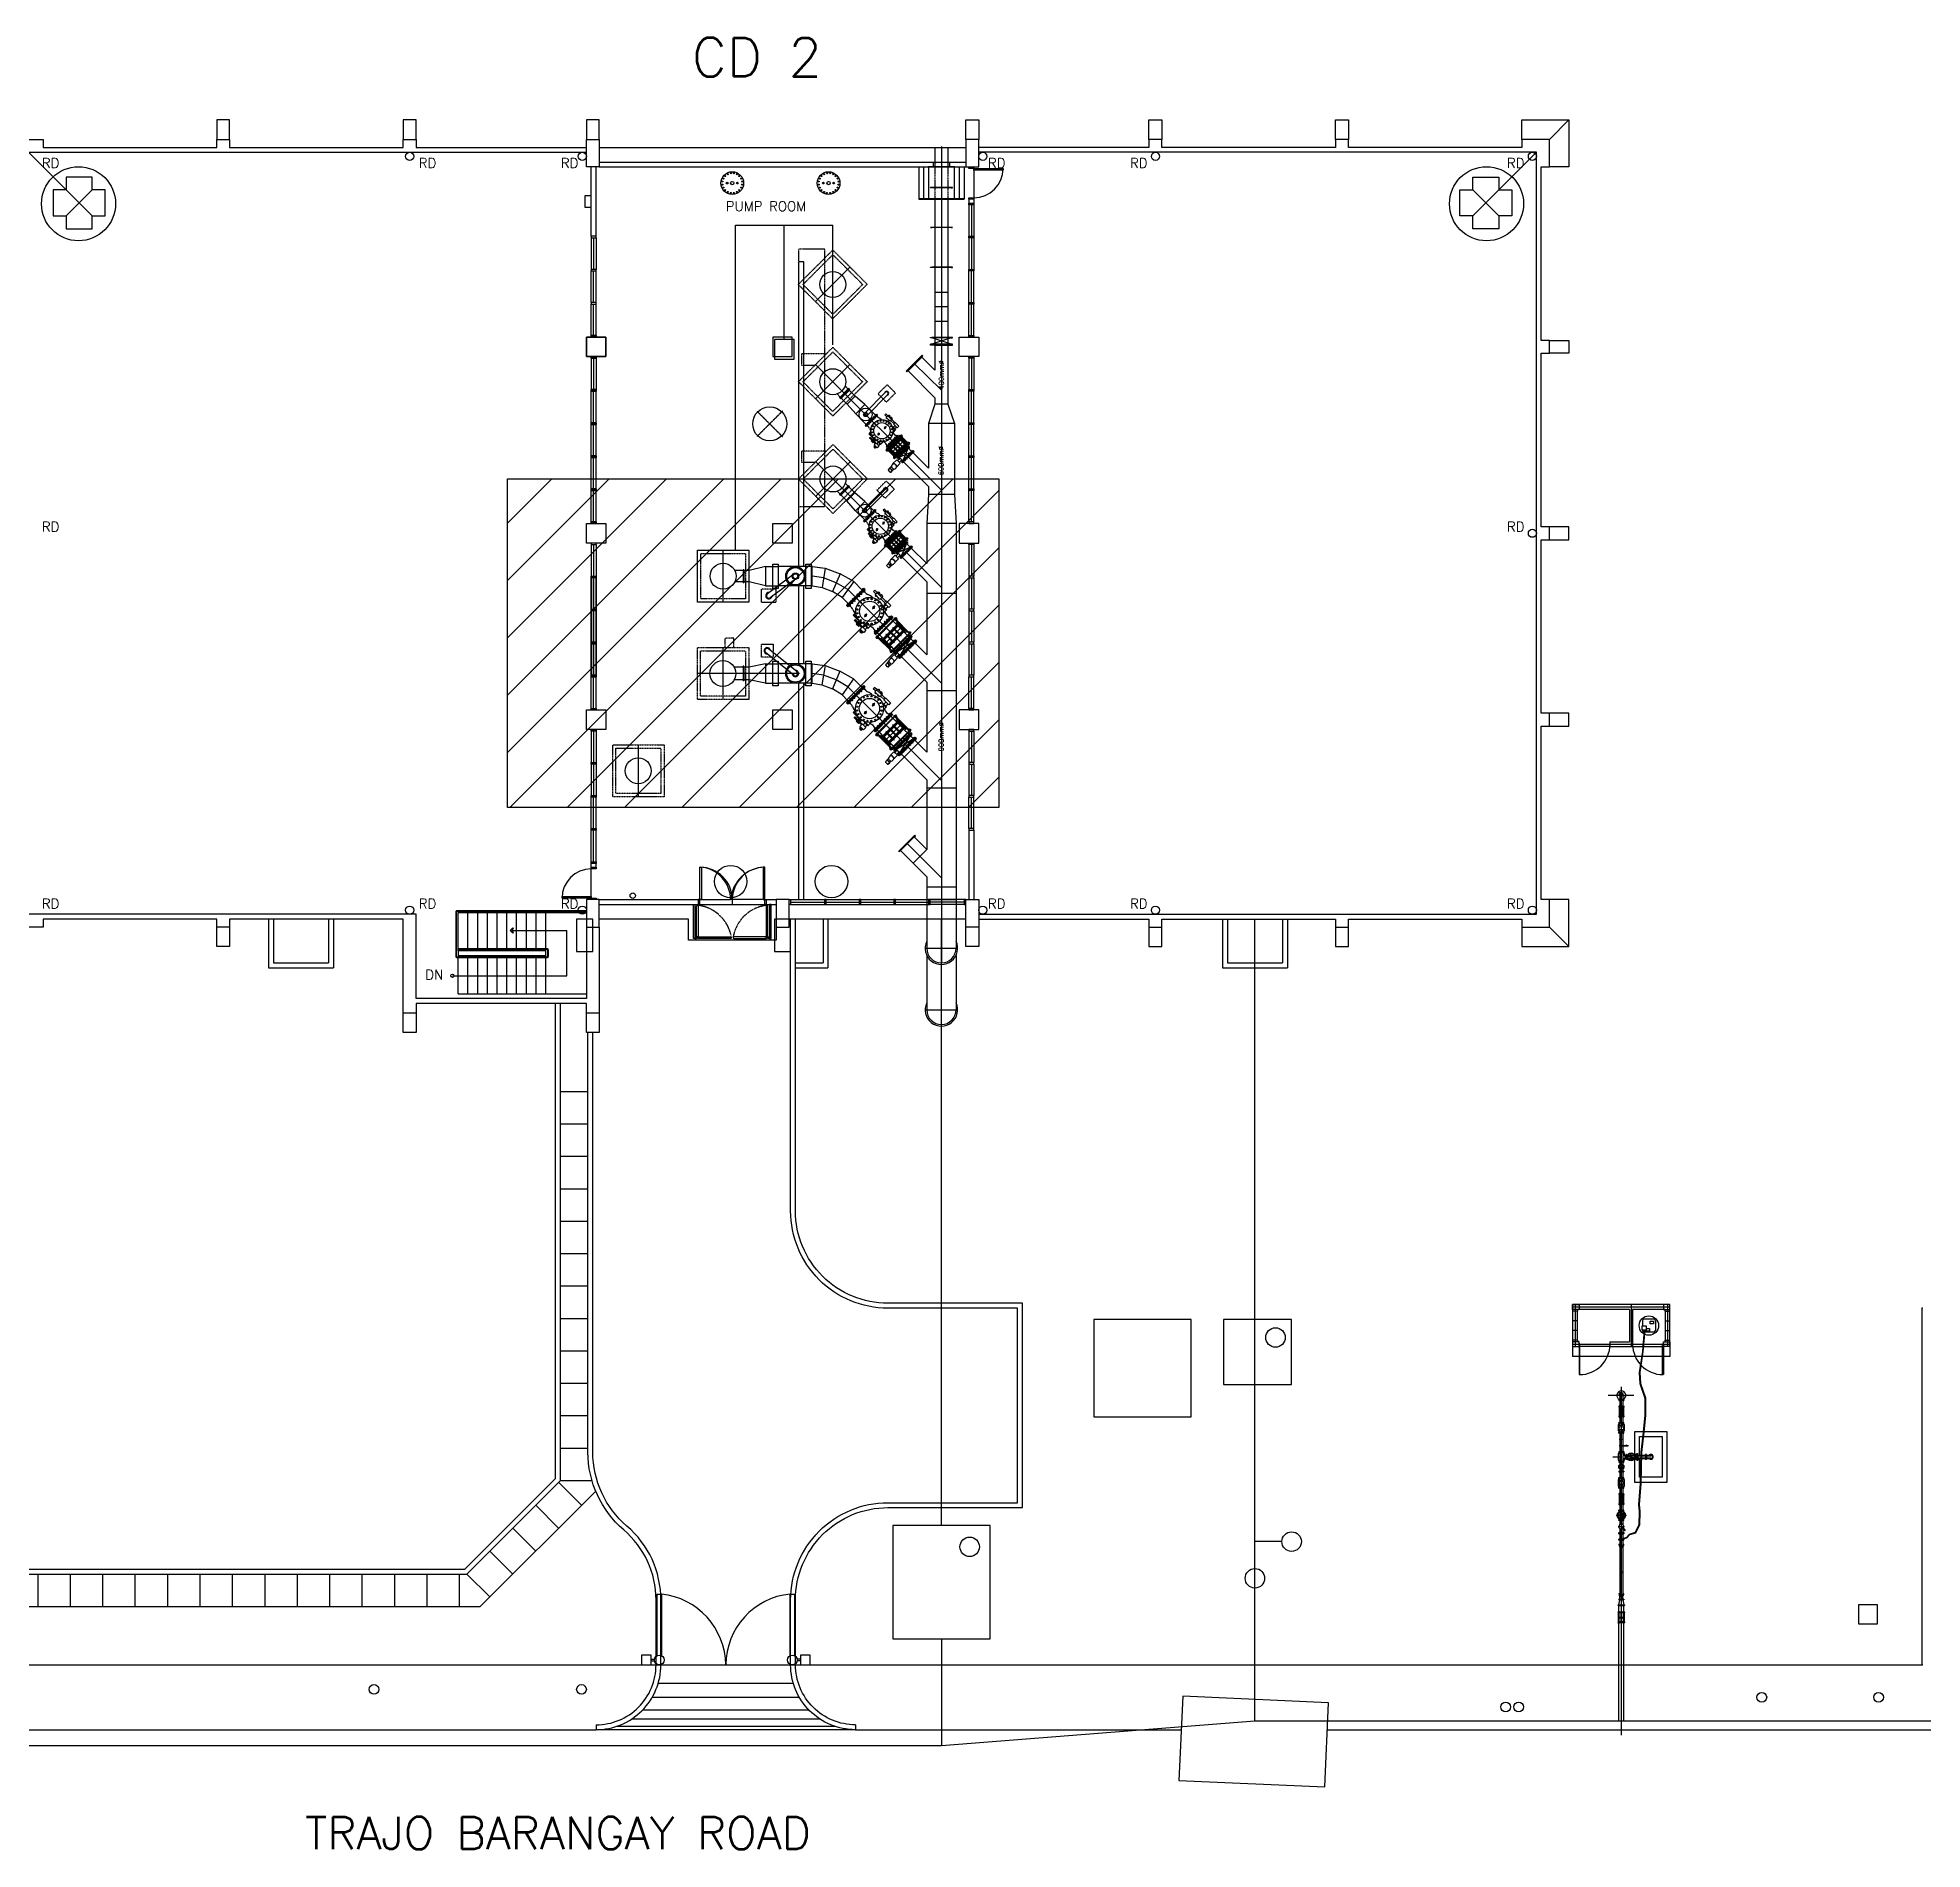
# Model space of a CAD drawing. Header units: inches. Extents: x 72602 to 350810, y -122122 to 43597.
# Drawn here: x 278926 to 337046, y -25093 to 30782 of the extents above; entities that cross this region are included whole.
import ezdxf
from ezdxf.enums import TextEntityAlignment as Align

# ---------------------------------------------------------------- set-up
doc = ezdxf.new("R2010")
doc.units = ezdxf.units.IN
doc.header["$MEASUREMENT"] = 0
doc.linetypes.add('CENTER', pattern=[2, 1.25, -0.25, 0.25, -0.25])
doc.linetypes.add('HIDDEN', pattern=[0.375, 0.25, -0.125])
doc.layers.add('M-HVAC-EQPM-NEW', color=5, linetype='Continuous')
doc.layers.add('M-X-BKGD', color=8, linetype='Continuous')
doc.styles.add('SIMPLEX', font='simplex.shx')
doc.styles.add('SIMS', font='simplex.shx')

msp = doc.modelspace()

# ---------------------------------------------------------------- texts
at = {"layer": 'M-X-BKGD', "style": 'SIMS'}
for s, p in [('RD', (279054, 26769)), ('RD', (279054, 26769)), ('RD', (290679, 26769)), ('RD', (290679, 26769)), ('RD', (295060, 26769)), ('RD', (295060, 26769)), ('RD', (308231, 26769)), ('RD', (308231, 26769)), ('RD', (312612, 26769)), ('RD', (312612, 26769)), ('RD', (324237, 26769)), ('RD', (324237, 26769)), ('PUMP ROOM', (300145, 25433, -422)), ('PUMP ROOM', (300145, 25433, -422)), ('RD', (279054, 15551)), ('RD', (279054, 15551)), ('RD', (324237, 15551)), ('RD', (324237, 15551)), ('RD', (279054, 3926)), ('RD', (279054, 3926)), ('RD', (290679, 3926)), ('RD', (290679, 3926)), ('RD', (295060, 3926)), ('RD', (295060, 3926)), ('RD', (308231, 3926)), ('RD', (308231, 3926)), ('RD', (312612, 3926)), ('RD', (312612, 3926)), ('RD', (324237, 3926)), ('RD', (324237, 3926)), ('DN', (290880, 1735)), ('DN', (290880, 1735))]:
    msp.add_text(s, height=300, dxfattribs=at).set_placement(p)
for s, p in [('400mm∅', (306867, 19932, -422)), ('400mm∅', (306867, 19932, -422)), ('600mm∅', (306860, 17287, -422)), ('600mm∅', (306860, 17287, -422)), ('900mm∅', (306864, 8773, -422)), ('900mm∅', (306864, 8773, -422))]:
    msp.add_text(s, height=150, rotation=90, dxfattribs=at).set_placement(p)
at = {"layer": 'M-X-BKGD', "style": 'SIMPLEX'}
msp.add_text('TRAJO BARANGAY ROAD', height=1000, dxfattribs=at).set_placement((294968, -25093), align=Align.CENTER)
msp.add_text('TRAJO BARANGAY ROAD', height=1000, dxfattribs=at).set_placement((294968, -25093), align=Align.CENTER)
at = {"layer": 'M-X-BKGD', "style": 'SIMS'}
for s, insert, char_height, attachment_point in [('\\A1;CD 2', (303108, 30782, -422), 1200, 3), ('\\A1;CD 2', (303108, 30782, -422), 1200, 3), ('\\A1;1500000', (301194, 24996), 0.176, 5), ('\\A1;1500000', (301194, 24996), 0.176, 5), ('\\A1;1500000', (302694, 24996), 0.176, 5), ('\\A1;1500000', (302694, 24996), 0.176, 5)]:
    msp.add_mtext(s, dxfattribs=dict(at, insert=insert, char_height=char_height, attachment_point=attachment_point))

# ---------------------------------------------------------------- hatches: boundary and pattern name
at = {"layer": 'M-HVAC-EQPM-NEW'}
h = msp.add_hatch(dxfattribs=at)
h.set_pattern_fill('ANSI31', color=1, scale=10000)
h.set_pattern_definition([(45, (143403.7, -63489.4), (-883.8835, 883.8835), [])])
h.paths.add_polyline_path([(293411, 17175), (308563, 17175), (308563, 7044), (293411, 7044)])

# ---------------------------------------------------------------- linework, layer by layer
at = {"layer": 'M-HVAC-EQPM-NEW', "color": 1}
msp.add_lwpolyline([(293411, 17175), (308563, 17175), (308563, 7044), (293411, 7044)], close=True, dxfattribs=at)
at = {"layer": 'M-X-BKGD'}
for p, q in [((325546, 27647), (326146, 28247)), ((325546, 27647), (326146, 28247)), ((296246, 27397), (307546, 27397)), ((296246, 27397), (307546, 27397)), ((306996, 27388), (306596, 27388)), ((306996, 27388), (306596, 27388)), ((278646, 27247), (279808, 26085)), ((278646, 27247), (279808, 26085)), ((295996, 24657), (295996, 26797)), ((295996, 24657), (295996, 26797)), ((296146, 24657), (296146, 26797)), ((296146, 24657), (296146, 26797)), ((296246, 26947), (307546, 26947)), ((296246, 26947), (307546, 26947)), ((296246, 26797), (307546, 26797)), ((296246, 26797), (307546, 26797)), ((306096, 26797), (306096, 25817)), ((306096, 26797), (306096, 25817)), ((306246, 26797), (306246, 25817)), ((306246, 26797), (306246, 25817)), ((306396, 26797), (306396, 25817)), ((307196, 26797), (306396, 26797)), ((306396, 26797), (306396, 25817)), ((307196, 26797), (306396, 26797)), ((307196, 25817), (307196, 26797)), ((307196, 25817), (307196, 26797)), ((307346, 26797), (307346, 25817)), ((307346, 26797), (307346, 25817)), ((307496, 26797), (307496, 25817)), ((307496, 26797), (307496, 25817)), ((307796, 26747), (307796, 25847)), ((307796, 26747), (307796, 25847)), ((325146, 27247), (323983, 26085)), ((325146, 27247), (323983, 26085)), ((325146, 27247), (323983, 26085)), ((325146, 27247), (323983, 26085)), ((306459, 26154), (306459, 26162)), ((306459, 26162), (306497, 26162)), ((306459, 26154), (306459, 26162)), ((306459, 26162), (306497, 26162)), ((307134, 26157), (306459, 26158)), ((307134, 26157), (306459, 26158)), ((307134, 26157), (306459, 26158)), ((307134, 26157), (306459, 26158)), ((307109, 26161), (306497, 26162)), ((307109, 26161), (306497, 26162)), ((307097, 26157), (306497, 26158)), ((307097, 26157), (306497, 26158)), ((306997, 26158), (306597, 26158)), ((306997, 26158), (306597, 26158)), ((307134, 26161), (307109, 26161)), ((307134, 26161), (307109, 26161)), ((307134, 26153), (307134, 26161)), ((307134, 26153), (307134, 26161)), ((279808, 26085), (280608, 25285)), ((280608, 26085), (279808, 25285)), ((279808, 26085), (280608, 25285)), ((280608, 26085), (279808, 25285)), ((306096, 25817), (306096, 25797)), ((307496, 25817), (306096, 25817)), ((306096, 25817), (306096, 25797)), ((307496, 25817), (306096, 25817)), ((306096, 25797), (307496, 25797)), ((306096, 25797), (307496, 25797)), ((306396, 25817), (307196, 25817)), ((306396, 25817), (307196, 25817)), ((306497, 26154), (306459, 26154)), ((306497, 26154), (306459, 26154)), ((307097, 26153), (306497, 26154)), ((307097, 26153), (306497, 26154)), ((307097, 26153), (307134, 26153)), ((307097, 26153), (307134, 26153)), ((307496, 25797), (307496, 25817)), ((307496, 25797), (307496, 25817)), ((307646, 25797), (307646, 25677)), ((307646, 25797), (307646, 25677)), ((307646, 25627), (307646, 24657)), ((307646, 25627), (307646, 24657)), ((307721, 25627), (307721, 24657)), ((307721, 25627), (307721, 24657)), ((307796, 25797), (307796, 25677)), ((307796, 25797), (307796, 25677)), ((307796, 25627), (307796, 24657)), ((307796, 25627), (307796, 24657)), ((323983, 26085), (323183, 25285)), ((323183, 26085), (323983, 25285)), ((323983, 26085), (323183, 25285)), ((323183, 26085), (323983, 25285)), ((300444, 14972), (300444, 24996)), ((300444, 14972), (300444, 24996)), ((300445, 24996), (301944, 24996)), ((300445, 24996), (301944, 24996)), ((301944, 21479), (301944, 24996)), ((301944, 21479), (301944, 24996)), ((301944, 21479), (301944, 24996)), ((301944, 21479), (301944, 24996)), ((301945, 24996), (303444, 24996)), ((301945, 24996), (303444, 24996)), ((303444, 21314), (303444, 24996)), ((303444, 21314), (303444, 24996)), ((295996, 24607), (295996, 23637)), ((295996, 24607), (295996, 23637)), ((296071, 24607), (296071, 23637)), ((296071, 24607), (296071, 23637)), ((296146, 24607), (296146, 23637)), ((296146, 24607), (296146, 23637)), ((306459, 24924), (306459, 24932)), ((306459, 24932), (306496, 24932)), ((306459, 24924), (306459, 24932)), ((306459, 24932), (306496, 24932)), ((307134, 24927), (306459, 24928)), ((307134, 24927), (306459, 24928)), ((307134, 24927), (306459, 24928)), ((307134, 24927), (306459, 24928)), ((306496, 24924), (306459, 24924)), ((306496, 24924), (306459, 24924)), ((307109, 24931), (306496, 24932)), ((307109, 24931), (306496, 24932)), ((307096, 24927), (306496, 24928)), ((307096, 24927), (306496, 24928)), ((307096, 24923), (306496, 24924)), ((307096, 24923), (306496, 24924)), ((306996, 24927), (306596, 24928)), ((306996, 24927), (306596, 24928)), ((307096, 24923), (307134, 24923)), ((307096, 24923), (307134, 24923)), ((307134, 24931), (307109, 24931)), ((307134, 24931), (307109, 24931)), ((307134, 24923), (307134, 24931)), ((307134, 24923), (307134, 24931)), ((307646, 24607), (307646, 23637)), ((307646, 24607), (307646, 23637)), ((307721, 24607), (307721, 23637)), ((307721, 24607), (307721, 23637)), ((307796, 24607), (307796, 23637)), ((307796, 24607), (307796, 23637)), ((295996, 22617), (295996, 23587)), ((295996, 22617), (295996, 23587)), ((296071, 22617), (296071, 23587)), ((296071, 22617), (296071, 23587)), ((296146, 22617), (296146, 23587)), ((296146, 22617), (296146, 23587)), ((303976, 23702), (302915, 22642)), ((303976, 23702), (302915, 22642)), ((306458, 23694), (306458, 23702)), ((306458, 23702), (306496, 23702)), ((306458, 23694), (306458, 23702)), ((306458, 23702), (306496, 23702)), ((307133, 23697), (306458, 23698)), ((307133, 23697), (306458, 23698)), ((306496, 23694), (306458, 23694)), ((306496, 23694), (306458, 23694)), ((307108, 23701), (306496, 23702)), ((307108, 23701), (306496, 23702)), ((307096, 23693), (306496, 23694)), ((307096, 23693), (306496, 23694)), ((307096, 23693), (307133, 23693)), ((307096, 23693), (307133, 23693)), ((307133, 23701), (307108, 23701)), ((307133, 23701), (307108, 23701)), ((307133, 23693), (307133, 23701)), ((307133, 23693), (307133, 23701)), ((307646, 22617), (307646, 23587)), ((307646, 22617), (307646, 23587)), ((307721, 22617), (307721, 23587)), ((307721, 22617), (307721, 23587)), ((307796, 22617), (307796, 23587)), ((307796, 22617), (307796, 23587)), ((306996, 22927), (306596, 22928)), ((306996, 22927), (306596, 22928)), ((295996, 21597), (295996, 22567)), ((295996, 21597), (295996, 22567)), ((296071, 21597), (296071, 22567)), ((296071, 21597), (296071, 22567)), ((296146, 21597), (296146, 22567)), ((296146, 21597), (296146, 22567)), ((306996, 22477), (306596, 22478)), ((306996, 22477), (306596, 22478)), ((307646, 21597), (307646, 22567)), ((307646, 21597), (307646, 22567)), ((307721, 21597), (307721, 22567)), ((307721, 21597), (307721, 22567)), ((307796, 21597), (307796, 22567)), ((307796, 21597), (307796, 22567)), ((306458, 21524), (306458, 21532)), ((306458, 21532), (306496, 21532)), ((306458, 21524), (306458, 21532)), ((306458, 21532), (306496, 21532)), ((307133, 21527), (306458, 21528)), ((307133, 21527), (306458, 21528)), ((306496, 21524), (306458, 21524)), ((306496, 21524), (306458, 21524)), ((307108, 21531), (306496, 21532)), ((307108, 21531), (306496, 21532)), ((307096, 21527), (306496, 21528)), ((307096, 21327), (306496, 21528)), ((307096, 21527), (306496, 21528)), ((307096, 21327), (306496, 21528)), ((307096, 21527), (306496, 21328)), ((307096, 21527), (306496, 21328)), ((307096, 21523), (306496, 21524)), ((307096, 21523), (306496, 21524)), ((306996, 22027), (306596, 22028)), ((306996, 22027), (306596, 22028)), ((307096, 21523), (307133, 21523)), ((307096, 21523), (307133, 21523)), ((307133, 21531), (307108, 21531)), ((307133, 21531), (307108, 21531)), ((307133, 21523), (307133, 21531)), ((307133, 21523), (307133, 21531)), ((306207, 20987), (305712, 20492)), ((306207, 20987), (305712, 20492)), ((306190, 20933), (305766, 20509)), ((306190, 20933), (305766, 20509)), ((306190, 20933), (306226, 20968)), ((306190, 20933), (306226, 20968)), ((306190, 20933), (306596, 20527)), ((306190, 20933), (306596, 20527)), ((306226, 20968), (306207, 20987)), ((306226, 20968), (306207, 20987)), ((306458, 21328), (306458, 21332)), ((306458, 21332), (306496, 21332)), ((306458, 21328), (306458, 21332)), ((306458, 21332), (306496, 21332)), ((307133, 21327), (306458, 21328)), ((306496, 21328), (306458, 21328)), ((307133, 21327), (306458, 21328)), ((306496, 21328), (306458, 21328)), ((306458, 21302), (306458, 21327)), ((306458, 21327), (306596, 21327)), ((306458, 21302), (306458, 21327)), ((306458, 21327), (306596, 21327)), ((306596, 21302), (306458, 21302)), ((306596, 21302), (306458, 21302)), ((307108, 21331), (306496, 21332)), ((307108, 21331), (306496, 21332)), ((307096, 21327), (306496, 21328)), ((307096, 21327), (306496, 21328)), ((306546, 21327), (307046, 21327)), ((306546, 21327), (307046, 21327)), ((306596, 21302), (306996, 21302)), ((306596, 21302), (306996, 21302)), ((307133, 21327), (306996, 21327)), ((307133, 21327), (306996, 21327)), ((306996, 21302), (307133, 21302)), ((306996, 21302), (307133, 21302)), ((307097, 21327), (307133, 21327)), ((307097, 21327), (307133, 21327)), ((307133, 21331), (307108, 21331)), ((307133, 21331), (307108, 21331)), ((307133, 21327), (307133, 21331)), ((307133, 21327), (307133, 21331)), ((307133, 21302), (307133, 21327)), ((307133, 21302), (307133, 21327)), ((295996, 20897), (295996, 19927)), ((295996, 20897), (295996, 19927)), ((296071, 20897), (296071, 19927)), ((296071, 20897), (296071, 19927)), ((296146, 20897), (296146, 19927)), ((296146, 20897), (296146, 19927)), ((296146, 20897), (296146, 19927)), ((296146, 20897), (296146, 19927)), ((305731, 20473), (305712, 20492)), ((305731, 20473), (305712, 20492)), ((305766, 20509), (305731, 20473)), ((305766, 20509), (305731, 20473)), ((305766, 20509), (306596, 19679)), ((305766, 20509), (306596, 19679)), ((307646, 20897), (307646, 19927)), ((307646, 20897), (307646, 19927)), ((307721, 20897), (307721, 19927)), ((307721, 20897), (307721, 19927)), ((307796, 20897), (307796, 19927)), ((307796, 20897), (307796, 19927)), ((295996, 18907), (295996, 19877)), ((295996, 18907), (295996, 19877)), ((296071, 18907), (296071, 19877)), ((296071, 18907), (296071, 19877)), ((296146, 18907), (296146, 19877)), ((296146, 18907), (296146, 19877)), ((303672, 19698), (303576, 19794)), ((303672, 19698), (303576, 19794)), ((303955, 19945), (303672, 19663)), ((303955, 19945), (303672, 19663)), ((303902, 19928), (303690, 19716)), ((303902, 19928), (303690, 19716)), ((303937, 19892), (303725, 19680)), ((303937, 19892), (303725, 19680)), ((303920, 19945), (303824, 20041)), ((303920, 19945), (303824, 20041)), ((303937, 19963), (303902, 19928)), ((303937, 19963), (303902, 19928)), ((303973, 19928), (303937, 19963)), ((303973, 19928), (303937, 19963)), ((303937, 19892), (303973, 19928)), ((303937, 19892), (303973, 19928)), ((304135, 19730), (303955, 19910)), ((304135, 19730), (303955, 19910)), ((305072, 19845), (304422, 19195)), ((305072, 19845), (304422, 19195)), ((305143, 19774), (304493, 19124)), ((305143, 19774), (304493, 19124)), ((307646, 18907), (307646, 19877)), ((307646, 18907), (307646, 19877)), ((307721, 18907), (307721, 19877)), ((307721, 18907), (307721, 19877)), ((307796, 18907), (307796, 19877)), ((307796, 18907), (307796, 19877)), ((303654, 19680), (303690, 19716)), ((303654, 19680), (303690, 19716)), ((303690, 19645), (303654, 19680)), ((303690, 19645), (303654, 19680)), ((303725, 19680), (303690, 19645)), ((303725, 19680), (303690, 19645)), ((303888, 19482), (303707, 19663)), ((303888, 19482), (303707, 19663)), ((303888, 19482), (304135, 19730)), ((303888, 19482), (304135, 19730)), ((304153, 19182), (303888, 19482)), ((304153, 19182), (303888, 19482)), ((304436, 19464), (304135, 19730)), ((304436, 19464), (304135, 19730)), ((304153, 19182), (304436, 19464)), ((304153, 19182), (304436, 19464)), ((304153, 19182), (304480, 18855)), ((304153, 19182), (304480, 18855)), ((304436, 19464), (304763, 19137)), ((304436, 19464), (304763, 19137)), ((305086, 19182), (305054, 19150)), ((305086, 19182), (305054, 19150)), ((305148, 19120), (305086, 19182)), ((305148, 19120), (305086, 19182)), ((306596, 19479), (306396, 18879)), ((306596, 19479), (306396, 18879)), ((306996, 19479), (306596, 19479)), ((306996, 19479), (306596, 19479)), ((306996, 19479), (307196, 18879)), ((306996, 19479), (307196, 18879)), ((295996, 17887), (295996, 18857)), ((295996, 17887), (295996, 18857)), ((296071, 17887), (296071, 18857)), ((296071, 17887), (296071, 18857)), ((296146, 17887), (296146, 18857)), ((296146, 17887), (296146, 18857)), ((304486, 18861), (304445, 18820)), ((304486, 18861), (304445, 18820)), ((304445, 18820), (304472, 18792)), ((304445, 18820), (304472, 18792)), ((304465, 18854), (304452, 18840)), ((304465, 18854), (304452, 18840)), ((304465, 18854), (304452, 18840)), ((304465, 18854), (304452, 18840)), ((304452, 18840), (304458, 18833)), ((304452, 18840), (304458, 18833)), ((304452, 18840), (304458, 18833)), ((304452, 18840), (304458, 18833)), ((304814, 19161), (304458, 18806)), ((304814, 19161), (304458, 18806)), ((304458, 18833), (304472, 18847)), ((304458, 18833), (304472, 18847)), ((304458, 18833), (304472, 18847)), ((304458, 18833), (304472, 18847)), ((304472, 18847), (304465, 18854)), ((304472, 18847), (304465, 18854)), ((304472, 18847), (304465, 18854)), ((304472, 18847), (304465, 18854)), ((304483, 18871), (304469, 18857)), ((304483, 18871), (304469, 18857)), ((304483, 18871), (304469, 18857)), ((304483, 18871), (304469, 18857)), ((304469, 18857), (304476, 18851)), ((304469, 18857), (304476, 18851)), ((304469, 18857), (304476, 18851)), ((304469, 18857), (304476, 18851)), ((304472, 18792), (304513, 18833)), ((304472, 18792), (304513, 18833)), ((304476, 18851), (304489, 18864)), ((304476, 18851), (304489, 18864)), ((304476, 18851), (304489, 18864)), ((304476, 18851), (304489, 18864)), ((304489, 18864), (304483, 18871)), ((304489, 18864), (304483, 18871)), ((304489, 18864), (304483, 18871)), ((304489, 18864), (304483, 18871)), ((304769, 19143), (304486, 18861)), ((304769, 19143), (304486, 18861)), ((304486, 18806), (304499, 18820)), ((304486, 18806), (304499, 18820)), ((304486, 18806), (304499, 18820)), ((304486, 18806), (304499, 18820)), ((304492, 18799), (304486, 18806)), ((304492, 18799), (304486, 18806)), ((304492, 18799), (304486, 18806)), ((304492, 18799), (304486, 18806)), ((304506, 18813), (304492, 18799)), ((304506, 18813), (304492, 18799)), ((304506, 18813), (304492, 18799)), ((304506, 18813), (304492, 18799)), ((304499, 18820), (304506, 18813)), ((304499, 18820), (304506, 18813)), ((304499, 18820), (304506, 18813)), ((304499, 18820), (304506, 18813)), ((304554, 18771), (304502, 18823)), ((304554, 18771), (304502, 18823)), ((304503, 18823), (304517, 18837)), ((304503, 18823), (304517, 18837)), ((304503, 18823), (304517, 18837)), ((304503, 18823), (304517, 18837)), ((304510, 18817), (304503, 18823)), ((304510, 18817), (304503, 18823)), ((304510, 18817), (304503, 18823)), ((304510, 18817), (304503, 18823)), ((304523, 18830), (304510, 18817)), ((304523, 18830), (304510, 18817)), ((304523, 18830), (304510, 18817)), ((304523, 18830), (304510, 18817)), ((304800, 19120), (304513, 18833)), ((304800, 19120), (304513, 18833)), ((304520, 18814), (304513, 18820)), ((304520, 18814), (304513, 18820)), ((304520, 18814), (304513, 18820)), ((304520, 18814), (304513, 18820)), ((304517, 18905), (304530, 18918)), ((304517, 18905), (304530, 18918)), ((304517, 18905), (304530, 18918)), ((304517, 18905), (304530, 18918)), ((304523, 18898), (304517, 18905)), ((304523, 18898), (304517, 18905)), ((304523, 18898), (304517, 18905)), ((304523, 18898), (304517, 18905)), ((304517, 18837), (304523, 18830)), ((304517, 18837), (304523, 18830)), ((304517, 18837), (304523, 18830)), ((304517, 18837), (304523, 18830)), ((304520, 18827), (304526, 18820)), ((304520, 18827), (304526, 18820)), ((304520, 18827), (304526, 18820)), ((304520, 18827), (304526, 18820)), ((304526, 18820), (304520, 18814)), ((304526, 18820), (304520, 18814)), ((304526, 18820), (304520, 18814)), ((304526, 18820), (304520, 18814)), ((304537, 18912), (304523, 18898)), ((304537, 18912), (304523, 18898)), ((304537, 18912), (304523, 18898)), ((304537, 18912), (304523, 18898)), ((304530, 18918), (304537, 18912)), ((304530, 18918), (304537, 18912)), ((304530, 18918), (304537, 18912)), ((304530, 18918), (304537, 18912)), ((304564, 18884), (304551, 18871)), ((304564, 18884), (304551, 18871)), ((304564, 18884), (304551, 18871)), ((304564, 18884), (304551, 18871)), ((304551, 18871), (304557, 18864)), ((304551, 18871), (304557, 18864)), ((304551, 18871), (304557, 18864)), ((304551, 18871), (304557, 18864)), ((304557, 18864), (304571, 18878)), ((304557, 18864), (304571, 18878)), ((304557, 18864), (304571, 18878)), ((304557, 18864), (304571, 18878)), ((304561, 18949), (304575, 18963)), ((304561, 18949), (304575, 18963)), ((304561, 18949), (304575, 18963)), ((304561, 18949), (304575, 18963)), ((304568, 18943), (304561, 18949)), ((304568, 18943), (304561, 18949)), ((304568, 18943), (304561, 18949)), ((304568, 18943), (304561, 18949)), ((304561, 18868), (304567, 18861)), ((304561, 18868), (304567, 18861)), ((304561, 18868), (304567, 18861)), ((304561, 18868), (304567, 18861)), ((304571, 18878), (304564, 18884)), ((304571, 18878), (304564, 18884)), ((304571, 18878), (304564, 18884)), ((304571, 18878), (304564, 18884)), ((304574, 18868), (304567, 18874)), ((304574, 18868), (304567, 18874)), ((304574, 18868), (304567, 18874)), ((304574, 18868), (304567, 18874)), ((304567, 18861), (304574, 18868)), ((304567, 18861), (304574, 18868)), ((304567, 18861), (304574, 18868)), ((304567, 18861), (304574, 18868)), ((304581, 18956), (304568, 18943)), ((304581, 18956), (304568, 18943)), ((304581, 18956), (304568, 18943)), ((304581, 18956), (304568, 18943)), ((304574, 18579), (304618, 18623)), ((304574, 18579), (304618, 18623)), ((304575, 18963), (304581, 18956)), ((304575, 18963), (304581, 18956)), ((304575, 18963), (304581, 18956)), ((304575, 18963), (304581, 18956)), ((304609, 18929), (304595, 18915)), ((304609, 18929), (304595, 18915)), ((304609, 18929), (304595, 18915)), ((304609, 18929), (304595, 18915)), ((304595, 18915), (304602, 18909)), ((304595, 18915), (304602, 18909)), ((304595, 18915), (304602, 18909)), ((304595, 18915), (304602, 18909)), ((304602, 18909), (304615, 18922)), ((304602, 18909), (304615, 18922)), ((304602, 18909), (304615, 18922)), ((304602, 18909), (304615, 18922)), ((304605, 18912), (304612, 18906)), ((304605, 18912), (304612, 18906)), ((304605, 18912), (304612, 18906)), ((304605, 18912), (304612, 18906)), ((304623, 19010), (304609, 18997)), ((304623, 19010), (304609, 18997)), ((304623, 19010), (304609, 18997)), ((304623, 19010), (304609, 18997)), ((304609, 18997), (304616, 18990)), ((304609, 18997), (304616, 18990)), ((304609, 18997), (304616, 18990)), ((304609, 18997), (304616, 18990)), ((304615, 18922), (304609, 18929)), ((304615, 18922), (304609, 18929)), ((304615, 18922), (304609, 18929)), ((304615, 18922), (304609, 18929)), ((304618, 18912), (304612, 18919)), ((304618, 18912), (304612, 18919)), ((304618, 18912), (304612, 18919)), ((304618, 18912), (304612, 18919)), ((304612, 18906), (304618, 18912)), ((304612, 18906), (304618, 18912)), ((304612, 18906), (304618, 18912)), ((304612, 18906), (304618, 18912)), ((304616, 18990), (304629, 19004)), ((304616, 18990), (304629, 19004)), ((304616, 18990), (304629, 19004)), ((304616, 18990), (304629, 19004)), ((304629, 19004), (304623, 19010)), ((304629, 19004), (304623, 19010)), ((304629, 19004), (304623, 19010)), ((304629, 19004), (304623, 19010)), ((304643, 18963), (304656, 18976)), ((304643, 18963), (304656, 18976)), ((304643, 18963), (304656, 18976)), ((304643, 18963), (304656, 18976)), ((304649, 18956), (304643, 18963)), ((304649, 18956), (304643, 18963)), ((304649, 18956), (304643, 18963)), ((304649, 18956), (304643, 18963)), ((304663, 18970), (304649, 18956)), ((304663, 18970), (304649, 18956)), ((304663, 18970), (304649, 18956)), ((304663, 18970), (304649, 18956)), ((304659, 18953), (304653, 18960)), ((304659, 18953), (304653, 18960)), ((304659, 18953), (304653, 18960)), ((304659, 18953), (304653, 18960)), ((304656, 18976), (304663, 18970)), ((304656, 18976), (304663, 18970)), ((304656, 18976), (304663, 18970)), ((304656, 18976), (304663, 18970)), ((304670, 19058), (304657, 19044)), ((304670, 19058), (304657, 19044)), ((304670, 19058), (304657, 19044)), ((304670, 19058), (304657, 19044)), ((304657, 19044), (304663, 19038)), ((304657, 19044), (304663, 19038)), ((304657, 19044), (304663, 19038)), ((304657, 19044), (304663, 19038)), ((304659, 18966), (304666, 18960)), ((304659, 18966), (304666, 18960)), ((304659, 18966), (304666, 18960)), ((304659, 18966), (304666, 18960)), ((304666, 18960), (304659, 18953)), ((304666, 18960), (304659, 18953)), ((304666, 18960), (304659, 18953)), ((304666, 18960), (304659, 18953)), ((304663, 19038), (304677, 19051)), ((304663, 19038), (304677, 19051)), ((304663, 19038), (304677, 19051)), ((304663, 19038), (304677, 19051)), ((304677, 19051), (304670, 19058)), ((304677, 19051), (304670, 19058)), ((304677, 19051), (304670, 19058)), ((304677, 19051), (304670, 19058)), ((304691, 19010), (304704, 19024)), ((304691, 19010), (304704, 19024)), ((304691, 19010), (304704, 19024)), ((304691, 19010), (304704, 19024)), ((304697, 19004), (304691, 19010)), ((304697, 19004), (304691, 19010)), ((304697, 19004), (304691, 19010)), ((304697, 19004), (304691, 19010)), ((304711, 19017), (304697, 19004)), ((304711, 19017), (304697, 19004)), ((304711, 19017), (304697, 19004)), ((304711, 19017), (304697, 19004)), ((304715, 19102), (304701, 19089)), ((304715, 19102), (304701, 19089)), ((304715, 19102), (304701, 19089)), ((304715, 19102), (304701, 19089)), ((304701, 19089), (304708, 19082)), ((304701, 19089), (304708, 19082)), ((304701, 19089), (304708, 19082)), ((304701, 19089), (304708, 19082)), ((304707, 19001), (304701, 19007)), ((304707, 19001), (304701, 19007)), ((304707, 19001), (304701, 19007)), ((304707, 19001), (304701, 19007)), ((304704, 19024), (304711, 19017)), ((304704, 19024), (304711, 19017)), ((304704, 19024), (304711, 19017)), ((304704, 19024), (304711, 19017)), ((304707, 19014), (304714, 19007)), ((304707, 19014), (304714, 19007)), ((304707, 19014), (304714, 19007)), ((304707, 19014), (304714, 19007)), ((304714, 19007), (304707, 19001)), ((304714, 19007), (304707, 19001)), ((304714, 19007), (304707, 19001)), ((304714, 19007), (304707, 19001)), ((304708, 19082), (304721, 19096)), ((304708, 19082), (304721, 19096)), ((304708, 19082), (304721, 19096)), ((304708, 19082), (304721, 19096)), ((304721, 19096), (304715, 19102)), ((304721, 19096), (304715, 19102)), ((304721, 19096), (304715, 19102)), ((304721, 19096), (304715, 19102)), ((304735, 19055), (304749, 19068)), ((304735, 19055), (304749, 19068)), ((304735, 19055), (304749, 19068)), ((304735, 19055), (304749, 19068)), ((304742, 19048), (304735, 19055)), ((304742, 19048), (304735, 19055)), ((304742, 19048), (304735, 19055)), ((304742, 19048), (304735, 19055)), ((304755, 19062), (304742, 19048)), ((304755, 19062), (304742, 19048)), ((304755, 19062), (304742, 19048)), ((304755, 19062), (304742, 19048)), ((304752, 19045), (304745, 19052)), ((304752, 19045), (304745, 19052)), ((304752, 19045), (304745, 19052)), ((304752, 19045), (304745, 19052)), ((304763, 19150), (304749, 19136)), ((304763, 19150), (304749, 19136)), ((304749, 19136), (304756, 19130)), ((304749, 19136), (304756, 19130)), ((304749, 19068), (304755, 19062)), ((304749, 19068), (304755, 19062)), ((304749, 19068), (304755, 19062)), ((304749, 19068), (304755, 19062)), ((304752, 19058), (304758, 19052)), ((304752, 19058), (304758, 19052)), ((304752, 19058), (304758, 19052)), ((304752, 19058), (304758, 19052)), ((304758, 19052), (304752, 19045)), ((304758, 19052), (304752, 19045)), ((304758, 19052), (304752, 19045)), ((304758, 19052), (304752, 19045)), ((304756, 19130), (304769, 19143)), ((304756, 19130), (304769, 19143)), ((304759, 19133), (304800, 19174)), ((304759, 19133), (304800, 19174)), ((304769, 19143), (304763, 19150)), ((304769, 19143), (304763, 19150)), ((304780, 19167), (304766, 19154)), ((304780, 19167), (304766, 19154)), ((304766, 19154), (304773, 19147)), ((304766, 19154), (304773, 19147)), ((304773, 19147), (304787, 19161)), ((304773, 19147), (304787, 19161)), ((304787, 19161), (304780, 19167)), ((304787, 19161), (304780, 19167)), ((304783, 19102), (304796, 19116)), ((304783, 19102), (304796, 19116)), ((304783, 19102), (304796, 19116)), ((304783, 19102), (304796, 19116)), ((304789, 19096), (304783, 19102)), ((304789, 19096), (304783, 19102)), ((304789, 19096), (304783, 19102)), ((304789, 19096), (304783, 19102)), ((304828, 19147), (304787, 19106)), ((304828, 19147), (304787, 19106)), ((304803, 19109), (304789, 19096)), ((304803, 19109), (304789, 19096)), ((304803, 19109), (304789, 19096)), ((304803, 19109), (304789, 19096)), ((304799, 19093), (304793, 19099)), ((304799, 19093), (304793, 19099)), ((304796, 19116), (304803, 19109)), ((304796, 19116), (304803, 19109)), ((304796, 19116), (304803, 19109)), ((304796, 19116), (304803, 19109)), ((304849, 19064), (304797, 19117)), ((304849, 19064), (304797, 19117)), ((304799, 19106), (304806, 19099)), ((304799, 19106), (304806, 19099)), ((304806, 19099), (304799, 19093)), ((304806, 19099), (304799, 19093)), ((304800, 19174), (304828, 19147)), ((304800, 19174), (304828, 19147)), ((304800, 19120), (304814, 19133)), ((304800, 19120), (304814, 19133)), ((304807, 19113), (304800, 19120)), ((304807, 19113), (304800, 19120)), ((304820, 19127), (304807, 19113)), ((304820, 19127), (304807, 19113)), ((304817, 19110), (304810, 19117)), ((304817, 19110), (304810, 19117)), ((304814, 19133), (304820, 19127)), ((304814, 19133), (304820, 19127)), ((304817, 19123), (304823, 19117)), ((304817, 19123), (304823, 19117)), ((304823, 19117), (304817, 19110)), ((304823, 19117), (304817, 19110)), ((305033, 18737), (305080, 18784)), ((305033, 18737), (305080, 18784)), ((305040, 18730), (305087, 18776)), ((305040, 18730), (305087, 18776)), ((305116, 19088), (305054, 19150)), ((305116, 19088), (305054, 19150)), ((305215, 18950), (305096, 19069)), ((305215, 18950), (305096, 19069)), ((305167, 19139), (305097, 19069)), ((305167, 19139), (305097, 19069)), ((305114, 19052), (305105, 19043)), ((305114, 19052), (305105, 19043)), ((305105, 19041), (305105, 19043)), ((305105, 19041), (305105, 19043)), ((305109, 19036), (305105, 19041)), ((305109, 19036), (305105, 19041)), ((305119, 19026), (305109, 19036)), ((305111, 19036), (305109, 19036)), ((305119, 19026), (305109, 19036)), ((305111, 19036), (305109, 19036)), ((305111, 19036), (305120, 19046)), ((305111, 19036), (305120, 19046)), ((305111, 19034), (305111, 19036)), ((305111, 19034), (305111, 19036)), ((305135, 19031), (305114, 19052)), ((305135, 19031), (305114, 19052)), ((305120, 19028), (305118, 19028)), ((305120, 19028), (305118, 19028)), ((305124, 19022), (305119, 19026)), ((305124, 19022), (305119, 19026)), ((305120, 19028), (305129, 19037)), ((305120, 19028), (305129, 19037)), ((305120, 19026), (305120, 19028)), ((305120, 19026), (305120, 19028)), ((305126, 19022), (305124, 19022)), ((305126, 19022), (305124, 19022)), ((305135, 19031), (305126, 19022)), ((305135, 19031), (305126, 19022)), ((305263, 18998), (305144, 19117)), ((305263, 18998), (305144, 19117)), ((305175, 18991), (305166, 18982)), ((305175, 18991), (305166, 18982)), ((305166, 18980), (305166, 18982)), ((305166, 18980), (305166, 18982)), ((305170, 18975), (305166, 18980)), ((305170, 18975), (305166, 18980)), ((305285, 19020), (305167, 19139)), ((305285, 19020), (305167, 19139)), ((305180, 18965), (305170, 18975)), ((305172, 18975), (305170, 18975)), ((305180, 18965), (305170, 18975)), ((305172, 18975), (305170, 18975)), ((305172, 18975), (305181, 18984)), ((305172, 18975), (305181, 18984)), ((305172, 18973), (305172, 18975)), ((305172, 18973), (305172, 18975)), ((305196, 18970), (305175, 18991)), ((305196, 18970), (305175, 18991)), ((305181, 18967), (305179, 18967)), ((305181, 18967), (305179, 18967)), ((305185, 18960), (305180, 18965)), ((305185, 18960), (305180, 18965)), ((305181, 18967), (305190, 18976)), ((305181, 18967), (305190, 18976)), ((305181, 18965), (305181, 18967)), ((305181, 18965), (305181, 18967)), ((305184, 19122), (305193, 19131)), ((305184, 19122), (305193, 19131)), ((305205, 19101), (305184, 19122)), ((305205, 19101), (305184, 19122)), ((305187, 18960), (305185, 18960)), ((305187, 18960), (305185, 18960)), ((305196, 18970), (305187, 18960)), ((305196, 18970), (305187, 18960)), ((305199, 19125), (305190, 19115)), ((305199, 19125), (305190, 19115)), ((305195, 19131), (305193, 19131)), ((305195, 19131), (305193, 19131)), ((305199, 19127), (305195, 19131)), ((305199, 19127), (305195, 19131)), ((305210, 19116), (305199, 19127)), ((305199, 19125), (305199, 19127)), ((305210, 19116), (305199, 19127)), ((305199, 19125), (305199, 19127)), ((305201, 19125), (305199, 19125)), ((305201, 19125), (305199, 19125)), ((305208, 19116), (305199, 19107)), ((305208, 19116), (305199, 19107)), ((305205, 19101), (305214, 19110)), ((305205, 19101), (305214, 19110)), ((305208, 19116), (305208, 19118)), ((305208, 19116), (305208, 19118)), ((305210, 19116), (305208, 19116)), ((305210, 19116), (305208, 19116)), ((305214, 19112), (305210, 19116)), ((305214, 19112), (305210, 19116)), ((305214, 19110), (305214, 19112)), ((305214, 19110), (305214, 19112)), ((305285, 19020), (305215, 18950)), ((305285, 19020), (305215, 18950)), ((305324, 18879), (305234, 18969)), ((305324, 18879), (305234, 18969)), ((305245, 19061), (305254, 19070)), ((305245, 19061), (305254, 19070)), ((305266, 19039), (305245, 19061)), ((305266, 19039), (305245, 19061)), ((305261, 19063), (305251, 19054)), ((305261, 19063), (305251, 19054)), ((305256, 19070), (305254, 19070)), ((305256, 19070), (305254, 19070)), ((305261, 19065), (305256, 19070)), ((305261, 19065), (305256, 19070)), ((305269, 19055), (305260, 19045)), ((305269, 19055), (305260, 19045)), ((305271, 19055), (305261, 19065)), ((305261, 19063), (305261, 19065)), ((305271, 19055), (305261, 19065)), ((305261, 19063), (305261, 19065)), ((305263, 19063), (305261, 19063)), ((305263, 19063), (305261, 19063)), ((305266, 19039), (305275, 19048)), ((305266, 19039), (305275, 19048)), ((305356, 18911), (305266, 19001)), ((305356, 18911), (305266, 19001)), ((305269, 19055), (305269, 19057)), ((305269, 19055), (305269, 19057)), ((305271, 19055), (305269, 19055)), ((305271, 19055), (305269, 19055)), ((305275, 19050), (305271, 19055)), ((305275, 19050), (305271, 19055)), ((305275, 19048), (305275, 19050)), ((305275, 19048), (305275, 19050)), ((305295, 18788), (305284, 18777)), ((305295, 18788), (305284, 18777)), ((305372, 18689), (305284, 18777)), ((305372, 18689), (305284, 18777)), ((305364, 18719), (305295, 18788)), ((305364, 18719), (305295, 18788)), ((305383, 18699), (305303, 18620)), ((305383, 18699), (305303, 18620)), ((305367, 18820), (305315, 18768)), ((305367, 18820), (305315, 18768)), ((305364, 18919), (305316, 18871)), ((305364, 18919), (305316, 18871)), ((305435, 18752), (305316, 18871)), ((305435, 18752), (305316, 18871)), ((305483, 18800), (305364, 18919)), ((305483, 18800), (305364, 18919)), ((305416, 18771), (305364, 18719)), ((305416, 18771), (305364, 18719)), ((305364, 18719), (305383, 18699)), ((305364, 18719), (305383, 18699)), ((305483, 18800), (305435, 18752)), ((305483, 18800), (305435, 18752)), ((307196, 18879), (306396, 18879)), ((307196, 18879), (306396, 18879)), ((307646, 17887), (307646, 18857)), ((307646, 17887), (307646, 18857)), ((307721, 17887), (307721, 18857)), ((307721, 17887), (307721, 18857)), ((307796, 17887), (307796, 18857)), ((307796, 17887), (307796, 18857)), ((304574, 18579), (304557, 18563)), ((304574, 18579), (304557, 18563)), ((304759, 18360), (304557, 18563)), ((304759, 18360), (304557, 18563)), ((304657, 18495), (304574, 18579)), ((304657, 18495), (304574, 18579)), ((304615, 18411), (304610, 18416)), ((304615, 18411), (304610, 18416)), ((304631, 18427), (304614, 18410)), ((304631, 18427), (304614, 18410)), ((304621, 18403), (304614, 18410)), ((304621, 18403), (304614, 18410)), ((304640, 18422), (304619, 18400)), ((304640, 18422), (304619, 18400)), ((304629, 18390), (304619, 18400)), ((304629, 18390), (304619, 18400)), ((304630, 18426), (304625, 18431)), ((304630, 18426), (304625, 18431)), ((304651, 18413), (304628, 18389)), ((304651, 18413), (304628, 18389)), ((304638, 18400), (304628, 18410)), ((304638, 18400), (304628, 18410)), ((304629, 18388), (304628, 18389)), ((304629, 18388), (304628, 18389)), ((304653, 18411), (304629, 18388)), ((304653, 18411), (304629, 18388)), ((304638, 18420), (304631, 18427)), ((304638, 18420), (304631, 18427)), ((304690, 18410), (304631, 18350)), ((304690, 18410), (304631, 18350)), ((304631, 18350), (304690, 18291)), ((304631, 18350), (304690, 18291)), ((304652, 18372), (304633, 18391)), ((304652, 18372), (304633, 18391)), ((304650, 18412), (304640, 18422)), ((304650, 18412), (304640, 18422)), ((304669, 18389), (304650, 18408)), ((304669, 18389), (304650, 18408)), ((304653, 18411), (304651, 18413)), ((304653, 18411), (304651, 18413)), ((304698, 18384), (304656, 18342)), ((304698, 18384), (304656, 18342)), ((304656, 18342), (304698, 18299)), ((304656, 18342), (304698, 18299)), ((304690, 18410), (304749, 18350)), ((304690, 18410), (304749, 18350)), ((304763, 18257), (304690, 18330)), ((304763, 18257), (304690, 18330)), ((304710, 18311), (304690, 18291)), ((304710, 18311), (304690, 18291)), ((304703, 18417), (304693, 18407)), ((304703, 18417), (304693, 18407)), ((304698, 18384), (304741, 18342)), ((304698, 18384), (304741, 18342)), ((304712, 18407), (304702, 18397)), ((304712, 18407), (304702, 18397)), ((304783, 18277), (304710, 18350)), ((304783, 18277), (304710, 18350)), ((304729, 18170), (304719, 18160)), ((304729, 18170), (304719, 18160)), ((304719, 18160), (304719, 18155)), ((304753, 18125), (304719, 18160)), ((304719, 18160), (304719, 18155)), ((304753, 18125), (304719, 18160)), ((304748, 18125), (304719, 18155)), ((304748, 18125), (304719, 18155)), ((304757, 18130), (304723, 18164)), ((304757, 18130), (304723, 18164)), ((304753, 18130), (304723, 18160)), ((304753, 18130), (304723, 18160)), ((304745, 18201), (304724, 18180)), ((304745, 18201), (304724, 18180)), ((304724, 18180), (304724, 18175)), ((304724, 18180), (304724, 18175)), ((304724, 18175), (304735, 18165)), ((304724, 18175), (304735, 18165)), ((304783, 18277), (304726, 18220)), ((304783, 18277), (304726, 18220)), ((304813, 18133), (304726, 18220)), ((304813, 18133), (304726, 18220)), ((304762, 18134), (304727, 18168)), ((304762, 18134), (304727, 18168)), ((304757, 18134), (304727, 18164)), ((304757, 18134), (304727, 18164)), ((304749, 18350), (304730, 18331)), ((304749, 18350), (304730, 18331)), ((304734, 18166), (304738, 18166)), ((304734, 18166), (304738, 18166)), ((304735, 18165), (304758, 18141)), ((304735, 18165), (304758, 18141)), ((304738, 18166), (304760, 18187)), ((304738, 18166), (304760, 18187)), ((304738, 18166), (304738, 18161)), ((304738, 18166), (304738, 18161)), ((304745, 18201), (304795, 18152)), ((304745, 18201), (304795, 18152)), ((304748, 18125), (304753, 18125)), ((304748, 18125), (304753, 18125)), ((304749, 18350), (304770, 18371)), ((304749, 18350), (304770, 18371)), ((304753, 18146), (304758, 18146)), ((304753, 18146), (304758, 18146)), ((304763, 18136), (304753, 18125)), ((304763, 18136), (304753, 18125)), ((304758, 18146), (304779, 18167)), ((304758, 18146), (304779, 18167)), ((304758, 18146), (304758, 18141)), ((304758, 18146), (304758, 18141)), ((304758, 18141), (304769, 18131)), ((304758, 18141), (304769, 18131)), ((304769, 18131), (304773, 18131)), ((304769, 18131), (304773, 18131)), ((304795, 18152), (304773, 18131)), ((304795, 18152), (304773, 18131)), ((304802, 18258), (304783, 18277)), ((304802, 18258), (304783, 18277)), ((304849, 18305), (304802, 18258)), ((304849, 18305), (304802, 18258)), ((304870, 18190), (304802, 18258)), ((304870, 18190), (304802, 18258)), ((304870, 18190), (304813, 18133)), ((304870, 18190), (304813, 18133)), ((304841, 18335), (304830, 18324)), ((304841, 18335), (304830, 18324)), ((304918, 18236), (304830, 18324)), ((304918, 18236), (304830, 18324)), ((304834, 18539), (304881, 18586)), ((304834, 18539), (304881, 18586)), ((304909, 18266), (304841, 18335)), ((304909, 18266), (304841, 18335)), ((304842, 18532), (304889, 18578)), ((304842, 18532), (304889, 18578)), ((304898, 18256), (304851, 18209)), ((304898, 18256), (304851, 18209)), ((304909, 18266), (304929, 18247)), ((304909, 18266), (304929, 18247)), ((304997, 18315), (304918, 18236)), ((304997, 18315), (304918, 18236)), ((305081, 18056), (305562, 18538)), ((305081, 18056), (305562, 18538)), ((305082, 18056), (305099, 18039)), ((305082, 18056), (305099, 18039)), ((305094, 18168), (305135, 18209)), ((305094, 18168), (305135, 18209)), ((305121, 18141), (305094, 18168)), ((305121, 18141), (305094, 18168)), ((305105, 18205), (305098, 18198)), ((305105, 18205), (305098, 18198)), ((305098, 18198), (305105, 18192)), ((305098, 18198), (305105, 18192)), ((305099, 18039), (305580, 18520)), ((305099, 18039), (305580, 18520)), ((305099, 18039), (305160, 18037)), ((305099, 18039), (305160, 18037)), ((305100, 18109), (305108, 18117)), ((305100, 18109), (305108, 18117)), ((305108, 18100), (305100, 18109)), ((305108, 18100), (305100, 18109)), ((305115, 18202), (305101, 18188)), ((305115, 18202), (305101, 18188)), ((305101, 18188), (305108, 18182)), ((305101, 18188), (305108, 18182)), ((305103, 18095), (305121, 18113)), ((305103, 18095), (305121, 18113)), ((305112, 18087), (305103, 18095)), ((305112, 18087), (305103, 18095)), ((305111, 18198), (305105, 18205)), ((305111, 18198), (305105, 18205)), ((305463, 18509), (305108, 18154)), ((305463, 18509), (305108, 18154)), ((305108, 18182), (305121, 18195)), ((305108, 18182), (305121, 18195)), ((305108, 18117), (305117, 18109)), ((305108, 18117), (305117, 18109)), ((305130, 18105), (305112, 18087)), ((305130, 18105), (305112, 18087)), ((305121, 18195), (305115, 18202)), ((305121, 18195), (305115, 18202)), ((305122, 18222), (305116, 18216)), ((305122, 18222), (305116, 18216)), ((305116, 18216), (305122, 18209)), ((305116, 18216), (305122, 18209)), ((305132, 18219), (305119, 18206)), ((305132, 18219), (305119, 18206)), ((305119, 18206), (305125, 18199)), ((305119, 18206), (305125, 18199)), ((305162, 18182), (305121, 18141)), ((305162, 18182), (305121, 18141)), ((305121, 18113), (305130, 18105)), ((305121, 18113), (305130, 18105)), ((305129, 18216), (305122, 18222)), ((305129, 18216), (305122, 18222)), ((305125, 18199), (305139, 18213)), ((305125, 18199), (305139, 18213)), ((305129, 18068), (305355, 17842)), ((305129, 18068), (305355, 17842)), ((305139, 18213), (305132, 18219)), ((305139, 18213), (305132, 18219)), ((305409, 18482), (305135, 18209)), ((305409, 18482), (305135, 18209)), ((305135, 18154), (305149, 18168)), ((305135, 18154), (305149, 18168)), ((305142, 18148), (305135, 18154)), ((305142, 18148), (305135, 18154)), ((305155, 18161), (305142, 18148)), ((305155, 18161), (305142, 18148)), ((305148, 18087), (305374, 17862)), ((305148, 18087), (305374, 17862)), ((305149, 18168), (305155, 18161)), ((305149, 18168), (305155, 18161)), ((305152, 18172), (305166, 18185)), ((305152, 18172), (305166, 18185)), ((305159, 18165), (305152, 18172)), ((305159, 18165), (305152, 18172)), ((305158, 18177), (305604, 17730)), ((305168, 18167), (305158, 18177)), ((305158, 18177), (305604, 17730)), ((305168, 18167), (305158, 18177)), ((305173, 18179), (305159, 18165)), ((305173, 18179), (305159, 18165)), ((305161, 18099), (305169, 18108)), ((305161, 18099), (305169, 18108)), ((305169, 18091), (305161, 18099)), ((305169, 18091), (305161, 18099)), ((305446, 18464), (305162, 18182)), ((305446, 18464), (305162, 18182)), ((305163, 18263), (305170, 18270)), ((305163, 18263), (305170, 18270)), ((305170, 18257), (305163, 18263)), ((305170, 18257), (305163, 18263)), ((305165, 18086), (305182, 18104)), ((305165, 18086), (305182, 18104)), ((305173, 18078), (305165, 18086)), ((305173, 18078), (305165, 18086)), ((305166, 18253), (305180, 18267)), ((305166, 18253), (305180, 18267)), ((305173, 18247), (305166, 18253)), ((305173, 18247), (305166, 18253)), ((305166, 18185), (305173, 18179)), ((305166, 18185), (305173, 18179)), ((305169, 18073), (305216, 18120)), ((305169, 18073), (305216, 18120)), ((305169, 18108), (305178, 18099)), ((305169, 18108), (305178, 18099)), ((305187, 18056), (305169, 18073)), ((305187, 18056), (305169, 18073)), ((305170, 18270), (305176, 18263)), ((305170, 18270), (305176, 18263)), ((305186, 18260), (305173, 18247)), ((305186, 18260), (305173, 18247)), ((305191, 18095), (305173, 18078)), ((305191, 18095), (305173, 18078)), ((305180, 18267), (305186, 18260)), ((305180, 18267), (305186, 18260)), ((305182, 18104), (305191, 18095)), ((305182, 18104), (305191, 18095)), ((305233, 18102), (305187, 18056)), ((305233, 18102), (305187, 18056)), ((305190, 18059), (305346, 17904)), ((305190, 18059), (305346, 17904)), ((305199, 18036), (305214, 18036)), ((305199, 18036), (305214, 18036)), ((305214, 18233), (305200, 18219)), ((305214, 18233), (305200, 18219)), ((305200, 18219), (305207, 18213)), ((305200, 18219), (305207, 18213)), ((305207, 18213), (305220, 18226)), ((305207, 18213), (305220, 18226)), ((305208, 18308), (305214, 18314)), ((305208, 18308), (305214, 18314)), ((305214, 18301), (305208, 18308)), ((305214, 18301), (305208, 18308)), ((305209, 18078), (305365, 17922)), ((305209, 18078), (305365, 17922)), ((305211, 18297), (305224, 18311)), ((305211, 18297), (305224, 18311)), ((305217, 18291), (305211, 18297)), ((305217, 18291), (305211, 18297)), ((305212, 18081), (305230, 18064)), ((305212, 18081), (305230, 18064)), ((305214, 18314), (305221, 18308)), ((305214, 18314), (305221, 18308)), ((305220, 18226), (305214, 18233)), ((305220, 18226), (305214, 18233)), ((305498, 18403), (305215, 18120)), ((305498, 18403), (305215, 18120)), ((305231, 18305), (305217, 18291)), ((305231, 18305), (305217, 18291)), ((305224, 18311), (305231, 18305)), ((305224, 18311), (305231, 18305)), ((305312, 18146), (305230, 18064)), ((305312, 18146), (305230, 18064)), ((305516, 18386), (305233, 18102)), ((305516, 18386), (305233, 18102)), ((305240, 18061), (305233, 18054)), ((305240, 18061), (305233, 18054)), ((305234, 18067), (305354, 17947)), ((305234, 18067), (305354, 17947)), ((305258, 18277), (305245, 18264)), ((305258, 18277), (305245, 18264)), ((305245, 18264), (305251, 18257)), ((305245, 18264), (305251, 18257)), ((305251, 18257), (305265, 18271)), ((305251, 18257), (305265, 18271)), ((305251, 18085), (305371, 17964)), ((305251, 18085), (305371, 17964)), ((305262, 18362), (305255, 18355)), ((305262, 18362), (305255, 18355)), ((305255, 18355), (305262, 18349)), ((305255, 18355), (305262, 18349)), ((305272, 18359), (305258, 18345)), ((305272, 18359), (305258, 18345)), ((305258, 18345), (305265, 18339)), ((305258, 18345), (305265, 18339)), ((305265, 18271), (305258, 18277)), ((305265, 18271), (305258, 18277)), ((305269, 18355), (305262, 18362)), ((305269, 18355), (305262, 18362)), ((305265, 18339), (305279, 18352)), ((305265, 18339), (305279, 18352)), ((305273, 18212), (305265, 18203)), ((305273, 18212), (305265, 18203)), ((305265, 18203), (305273, 18195)), ((305265, 18203), (305273, 18195)), ((305286, 18208), (305269, 18190)), ((305286, 18208), (305269, 18190)), ((305269, 18190), (305277, 18182)), ((305269, 18190), (305277, 18182)), ((305279, 18352), (305272, 18359)), ((305279, 18352), (305272, 18359)), ((305282, 18203), (305273, 18212)), ((305282, 18203), (305273, 18212)), ((305277, 18182), (305295, 18199)), ((305277, 18182), (305295, 18199)), ((305295, 18199), (305286, 18208)), ((305295, 18199), (305286, 18208)), ((305292, 18311), (305306, 18325)), ((305292, 18311), (305306, 18325)), ((305299, 18305), (305292, 18311)), ((305299, 18305), (305292, 18311)), ((305294, 18164), (305450, 18008)), ((305294, 18164), (305450, 18008)), ((305312, 18318), (305299, 18305)), ((305312, 18318), (305299, 18305)), ((305310, 18409), (305303, 18403)), ((305310, 18409), (305303, 18403)), ((305303, 18403), (305310, 18396)), ((305303, 18403), (305310, 18396)), ((305320, 18406), (305306, 18393)), ((305320, 18406), (305306, 18393)), ((305306, 18393), (305313, 18386)), ((305306, 18393), (305313, 18386)), ((305306, 18325), (305312, 18318)), ((305306, 18325), (305312, 18318)), ((305316, 18403), (305310, 18409)), ((305316, 18403), (305310, 18409)), ((305311, 18025), (305594, 18308)), ((305311, 18025), (305594, 18308)), ((305313, 18386), (305326, 18400)), ((305313, 18386), (305326, 18400)), ((305313, 18183), (305469, 18027)), ((305313, 18183), (305469, 18027)), ((305326, 18400), (305320, 18406)), ((305326, 18400), (305320, 18406)), ((305325, 17813), (305806, 18294)), ((305325, 17813), (305806, 18294)), ((305383, 18217), (305331, 18165)), ((305383, 18217), (305331, 18165)), ((305344, 18283), (305336, 18274)), ((305344, 18283), (305336, 18274)), ((305336, 18274), (305344, 18266)), ((305336, 18274), (305344, 18266)), ((305340, 18359), (305354, 18372)), ((305340, 18359), (305354, 18372)), ((305347, 18352), (305340, 18359)), ((305347, 18352), (305340, 18359)), ((305357, 18279), (305340, 18261)), ((305357, 18279), (305340, 18261)), ((305340, 18261), (305348, 18253)), ((305340, 18261), (305348, 18253)), ((305343, 17795), (305824, 18276)), ((305343, 17795), (305824, 18276)), ((305353, 18274), (305344, 18283)), ((305353, 18274), (305344, 18283)), ((305360, 18366), (305347, 18352)), ((305360, 18366), (305347, 18352)), ((305354, 18454), (305348, 18447)), ((305354, 18454), (305348, 18447)), ((305348, 18447), (305354, 18441)), ((305348, 18447), (305354, 18441)), ((305348, 18253), (305366, 18270)), ((305348, 18253), (305366, 18270)), ((305432, 18026), (305350, 17944)), ((305432, 18026), (305350, 17944)), ((305364, 18451), (305351, 18437)), ((305364, 18451), (305351, 18437)), ((305351, 18437), (305357, 18430)), ((305351, 18437), (305357, 18430)), ((305361, 18447), (305354, 18454)), ((305361, 18447), (305354, 18454)), ((305354, 18372), (305360, 18366)), ((305354, 18372), (305360, 18366)), ((305357, 18430), (305371, 18444)), ((305357, 18430), (305371, 18444)), ((305366, 18270), (305357, 18279)), ((305366, 18270), (305357, 18279)), ((305736, 18259), (305360, 17883)), ((305736, 18259), (305360, 17883)), ((305371, 18444), (305364, 18451)), ((305371, 18444), (305364, 18451)), ((305365, 18234), (305521, 18079)), ((305365, 18234), (305521, 18079)), ((305671, 18230), (305368, 17926)), ((305671, 18230), (305368, 17926)), ((305384, 18403), (305398, 18417)), ((305384, 18403), (305398, 18417)), ((305391, 18397), (305384, 18403)), ((305391, 18397), (305384, 18403)), ((305384, 18254), (305540, 18098)), ((305384, 18254), (305540, 18098)), ((305405, 18410), (305391, 18397)), ((305405, 18410), (305391, 18397)), ((305402, 18501), (305395, 18495)), ((305402, 18501), (305395, 18495)), ((305395, 18495), (305402, 18488)), ((305395, 18495), (305402, 18488)), ((305412, 18498), (305398, 18485)), ((305412, 18498), (305398, 18485)), ((305398, 18485), (305405, 18478)), ((305398, 18485), (305405, 18478)), ((305398, 18417), (305405, 18410)), ((305398, 18417), (305405, 18410)), ((305409, 18495), (305402, 18501)), ((305409, 18495), (305402, 18501)), ((305453, 18287), (305402, 18236)), ((305453, 18287), (305402, 18236)), ((305405, 18478), (305419, 18492)), ((305405, 18478), (305419, 18492)), ((305415, 18354), (305406, 18345)), ((305415, 18354), (305406, 18345)), ((305406, 18345), (305415, 18337)), ((305406, 18345), (305415, 18337)), ((305450, 18523), (305409, 18482)), ((305450, 18523), (305409, 18482)), ((305428, 18350), (305410, 18332)), ((305428, 18350), (305410, 18332)), ((305410, 18332), (305419, 18324)), ((305410, 18332), (305419, 18324)), ((305419, 18492), (305412, 18498)), ((305419, 18492), (305412, 18498)), ((305419, 18519), (305413, 18512)), ((305419, 18519), (305413, 18512)), ((305413, 18512), (305419, 18506)), ((305413, 18512), (305419, 18506)), ((305423, 18345), (305415, 18354)), ((305423, 18345), (305415, 18354)), ((305430, 18516), (305416, 18502)), ((305430, 18516), (305416, 18502)), ((305416, 18502), (305422, 18495)), ((305416, 18502), (305422, 18495)), ((305426, 18512), (305419, 18519)), ((305426, 18512), (305419, 18519)), ((305419, 18324), (305436, 18341)), ((305419, 18324), (305436, 18341)), ((305422, 18495), (305436, 18509)), ((305422, 18495), (305436, 18509)), ((305436, 18341), (305428, 18350)), ((305436, 18341), (305428, 18350)), ((305436, 18509), (305430, 18516)), ((305436, 18509), (305430, 18516)), ((305432, 18451), (305446, 18464)), ((305432, 18451), (305446, 18464)), ((305439, 18444), (305432, 18451)), ((305439, 18444), (305432, 18451)), ((305435, 18305), (305591, 18149)), ((305435, 18305), (305591, 18149)), ((305436, 18454), (305477, 18495)), ((305436, 18454), (305477, 18495)), ((305452, 18458), (305439, 18444)), ((305452, 18458), (305439, 18444)), ((305795, 18177), (305440, 17822)), ((305795, 18177), (305440, 17822)), ((305441, 18460), (305463, 18438)), ((305441, 18460), (305463, 18438)), ((305446, 18464), (305452, 18458)), ((305446, 18464), (305452, 18458)), ((305477, 18495), (305450, 18523)), ((305477, 18495), (305450, 18523)), ((305450, 18468), (305463, 18482)), ((305450, 18468), (305463, 18482)), ((305456, 18462), (305450, 18468)), ((305456, 18462), (305450, 18468)), ((305503, 18097), (305451, 18045)), ((305503, 18097), (305451, 18045)), ((305454, 18324), (305610, 18168)), ((305454, 18324), (305610, 18168)), ((305470, 18475), (305456, 18462)), ((305470, 18475), (305456, 18462)), ((305463, 18482), (305470, 18475)), ((305463, 18482), (305470, 18475)), ((305751, 18160), (305468, 17876)), ((305751, 18160), (305468, 17876)), ((305554, 18389), (305472, 18306)), ((305554, 18389), (305472, 18306)), ((305481, 18421), (305498, 18403)), ((305481, 18421), (305498, 18403)), ((305768, 18122), (305495, 17849)), ((305768, 18122), (305495, 17849)), ((305545, 18450), (305498, 18403)), ((305545, 18450), (305498, 18403)), ((305510, 18519), (305501, 18511)), ((305510, 18519), (305501, 18511)), ((305501, 18511), (305510, 18502)), ((305501, 18511), (305510, 18502)), ((305523, 18516), (305505, 18498)), ((305523, 18516), (305505, 18498)), ((305505, 18498), (305514, 18489)), ((305505, 18498), (305514, 18489)), ((305518, 18511), (305510, 18519)), ((305518, 18511), (305510, 18519)), ((305519, 18458), (305510, 18449)), ((305519, 18458), (305510, 18449)), ((305510, 18449), (305519, 18441)), ((305510, 18449), (305519, 18441)), ((305514, 18489), (305532, 18507)), ((305514, 18489), (305532, 18507)), ((305532, 18454), (305514, 18436)), ((305532, 18454), (305514, 18436)), ((305514, 18436), (305523, 18428)), ((305514, 18436), (305523, 18428)), ((305516, 18386), (305562, 18432)), ((305516, 18386), (305562, 18432)), ((305527, 18449), (305519, 18458)), ((305527, 18449), (305519, 18458)), ((305573, 18167), (305522, 18116)), ((305573, 18167), (305522, 18116)), ((305532, 18507), (305523, 18516)), ((305532, 18507), (305523, 18516)), ((305523, 18428), (305540, 18446)), ((305523, 18428), (305540, 18446)), ((305531, 18471), (305757, 18245)), ((305531, 18471), (305757, 18245)), ((305540, 18446), (305532, 18454)), ((305540, 18446), (305532, 18454)), ((305533, 18368), (305654, 18248)), ((305533, 18368), (305654, 18248)), ((305534, 18368), (305654, 18248)), ((305534, 18368), (305654, 18248)), ((305537, 18406), (305554, 18389)), ((305537, 18406), (305554, 18389)), ((305539, 18062), (305557, 18080)), ((305539, 18062), (305557, 18080)), ((305548, 18053), (305539, 18062)), ((305548, 18053), (305539, 18062)), ((305540, 18410), (305696, 18255)), ((305540, 18410), (305696, 18255)), ((305545, 18450), (305562, 18432)), ((305545, 18450), (305562, 18432)), ((305565, 18071), (305548, 18053)), ((305565, 18071), (305548, 18053)), ((305550, 18490), (305776, 18264)), ((305550, 18490), (305776, 18264)), ((305551, 18385), (305671, 18265)), ((305551, 18385), (305671, 18265)), ((305561, 18050), (305552, 18058)), ((305561, 18050), (305552, 18058)), ((305557, 18379), (305564, 18386)), ((305557, 18379), (305564, 18386)), ((305557, 18080), (305565, 18071)), ((305557, 18080), (305565, 18071)), ((305559, 18429), (305714, 18273)), ((305559, 18429), (305714, 18273)), ((305561, 18067), (305569, 18058)), ((305561, 18067), (305569, 18058)), ((305569, 18058), (305561, 18050)), ((305569, 18058), (305561, 18050)), ((305562, 18538), (305580, 18520)), ((305562, 18538), (305580, 18520)), ((305580, 18520), (305581, 18458)), ((305580, 18520), (305581, 18458)), ((305582, 18419), (305583, 18404)), ((305582, 18419), (305583, 18404)), ((305937, 18036), (305582, 17680)), ((305937, 18036), (305582, 17680)), ((305604, 18026), (305591, 18013)), ((305604, 18026), (305591, 18013)), ((305675, 18269), (305592, 18186)), ((305675, 18269), (305592, 18186)), ((305597, 18006), (305611, 18020)), ((305597, 18006), (305611, 18020)), ((305611, 18020), (305604, 18026)), ((305611, 18020), (305604, 18026)), ((305773, 18128), (305605, 17731)), ((305773, 18128), (305605, 17731)), ((305609, 18132), (305627, 18150)), ((305609, 18132), (305627, 18150)), ((305618, 18124), (305609, 18132)), ((305618, 18124), (305609, 18132)), ((305636, 18142), (305618, 18124)), ((305636, 18142), (305618, 18124)), ((305631, 18120), (305622, 18128)), ((305631, 18120), (305622, 18128)), ((305627, 18150), (305636, 18142)), ((305627, 18150), (305636, 18142)), ((305631, 18137), (305639, 18129)), ((305631, 18137), (305639, 18129)), ((305639, 18129), (305631, 18120)), ((305639, 18129), (305631, 18120)), ((305652, 18074), (305638, 18060)), ((305652, 18074), (305638, 18060)), ((305638, 18060), (305645, 18054)), ((305638, 18060), (305645, 18054)), ((305645, 18054), (305659, 18068)), ((305645, 18054), (305659, 18068)), ((305659, 18068), (305652, 18074)), ((305659, 18068), (305652, 18074)), ((305665, 18271), (305672, 18278)), ((305665, 18271), (305672, 18278)), ((305671, 18230), (305718, 18277)), ((305671, 18230), (305718, 18277)), ((305672, 18027), (305686, 18040)), ((305672, 18027), (305686, 18040)), ((305679, 18020), (305672, 18027)), ((305679, 18020), (305672, 18027)), ((305675, 18269), (305692, 18251)), ((305675, 18269), (305692, 18251)), ((305692, 18034), (305679, 18020)), ((305692, 18034), (305679, 18020)), ((305689, 18017), (305682, 18024)), ((305689, 18017), (305682, 18024)), ((305696, 18119), (305683, 18105)), ((305696, 18119), (305683, 18105)), ((305683, 18105), (305689, 18098)), ((305683, 18105), (305689, 18098)), ((305686, 18040), (305692, 18034)), ((305686, 18040), (305692, 18034)), ((305736, 18259), (305689, 18212)), ((305736, 18259), (305689, 18212)), ((305689, 18212), (305707, 18194)), ((305689, 18212), (305707, 18194)), ((305689, 18098), (305703, 18112)), ((305689, 18098), (305703, 18112)), ((305689, 18030), (305696, 18024)), ((305689, 18030), (305696, 18024)), ((305696, 18024), (305689, 18017)), ((305696, 18024), (305689, 18017)), ((305705, 18296), (305691, 18297)), ((305705, 18296), (305691, 18297)), ((305703, 18112), (305696, 18119)), ((305703, 18112), (305696, 18119)), ((305714, 18237), (305731, 18255)), ((305714, 18237), (305731, 18255)), ((305722, 18229), (305714, 18237)), ((305722, 18229), (305714, 18237)), ((305717, 18071), (305730, 18085)), ((305717, 18071), (305730, 18085)), ((305723, 18065), (305717, 18071)), ((305723, 18065), (305717, 18071)), ((305718, 18277), (305736, 18259)), ((305718, 18277), (305736, 18259)), ((305740, 18246), (305722, 18229)), ((305740, 18246), (305722, 18229)), ((305737, 18078), (305723, 18065)), ((305737, 18078), (305723, 18065)), ((305725, 18177), (305746, 18155)), ((305725, 18177), (305746, 18155)), ((305735, 18225), (305727, 18233)), ((305735, 18225), (305727, 18233)), ((305733, 18062), (305727, 18068)), ((305733, 18062), (305727, 18068)), ((305744, 18166), (305730, 18153)), ((305744, 18166), (305730, 18153)), ((305730, 18153), (305737, 18146)), ((305730, 18153), (305737, 18146)), ((305730, 18085), (305737, 18078)), ((305730, 18085), (305737, 18078)), ((305731, 18255), (305740, 18246)), ((305731, 18255), (305740, 18246)), ((305733, 18075), (305740, 18068)), ((305733, 18075), (305740, 18068)), ((305740, 18068), (305733, 18062)), ((305740, 18068), (305733, 18062)), ((305735, 18242), (305744, 18233)), ((305735, 18242), (305744, 18233)), ((305744, 18233), (305735, 18225)), ((305744, 18233), (305735, 18225)), ((305737, 18146), (305751, 18160)), ((305737, 18146), (305751, 18160)), ((305741, 18150), (305782, 18191)), ((305741, 18150), (305782, 18191)), ((305806, 18294), (305744, 18295)), ((305806, 18294), (305744, 18295)), ((305751, 18160), (305744, 18166)), ((305751, 18160), (305744, 18166)), ((305761, 18184), (305748, 18170)), ((305761, 18184), (305748, 18170)), ((305748, 18170), (305754, 18164)), ((305748, 18170), (305754, 18164)), ((305754, 18164), (305768, 18177)), ((305754, 18164), (305768, 18177)), ((305768, 18177), (305761, 18184)), ((305768, 18177), (305761, 18184)), ((305764, 18119), (305778, 18133)), ((305764, 18119), (305778, 18133)), ((305771, 18112), (305764, 18119)), ((305771, 18112), (305764, 18119)), ((305809, 18164), (305768, 18123)), ((305809, 18164), (305768, 18123)), ((305784, 18126), (305771, 18112)), ((305784, 18126), (305771, 18112)), ((305773, 18128), (305888, 18013)), ((305773, 18128), (305888, 18013)), ((305781, 18109), (305774, 18116)), ((305781, 18109), (305774, 18116)), ((305776, 18228), (305793, 18245)), ((305776, 18228), (305793, 18245)), ((305784, 18219), (305776, 18228)), ((305784, 18219), (305776, 18228)), ((305778, 18133), (305784, 18126)), ((305778, 18133), (305784, 18126)), ((305781, 18122), (305787, 18116)), ((305781, 18122), (305787, 18116)), ((305787, 18116), (305781, 18109)), ((305787, 18116), (305781, 18109)), ((305782, 18191), (305809, 18164)), ((305782, 18191), (305809, 18164)), ((305782, 18136), (305795, 18150)), ((305782, 18136), (305795, 18150)), ((305788, 18130), (305782, 18136)), ((305788, 18130), (305782, 18136)), ((305802, 18237), (305784, 18219)), ((305802, 18237), (305784, 18219)), ((305802, 18143), (305788, 18130)), ((305802, 18143), (305788, 18130)), ((305797, 18215), (305789, 18224)), ((305797, 18215), (305789, 18224)), ((305798, 18127), (305792, 18133)), ((305798, 18127), (305792, 18133)), ((305793, 18245), (305802, 18237)), ((305793, 18245), (305802, 18237)), ((305795, 18150), (305802, 18143)), ((305795, 18150), (305802, 18143)), ((305797, 18232), (305806, 18224)), ((305797, 18232), (305806, 18224)), ((305806, 18224), (305797, 18215)), ((305806, 18224), (305797, 18215)), ((305798, 18140), (305805, 18133)), ((305798, 18140), (305805, 18133)), ((305805, 18133), (305798, 18127)), ((305805, 18133), (305798, 18127)), ((305824, 18276), (305806, 18294)), ((305824, 18276), (305806, 18294)), ((305876, 18028), (305869, 18021)), ((305876, 18028), (305869, 18021)), ((305869, 18021), (305876, 18014)), ((305869, 18021), (305876, 18014)), ((305886, 18025), (305872, 18011)), ((305886, 18025), (305872, 18011)), ((305882, 18021), (305876, 18028)), ((305882, 18021), (305876, 18028)), ((305879, 18004), (305892, 18018)), ((305879, 18004), (305892, 18018)), ((305923, 18049), (305882, 18008)), ((305923, 18049), (305882, 18008)), ((305892, 18018), (305886, 18025)), ((305892, 18018), (305886, 18025)), ((305893, 18045), (305887, 18038)), ((305893, 18045), (305887, 18038)), ((305887, 18038), (305893, 18032)), ((305887, 18038), (305893, 18032)), ((305903, 18042), (305890, 18028)), ((305903, 18042), (305890, 18028)), ((305890, 18028), (305896, 18022)), ((305890, 18028), (305896, 18022)), ((305900, 18038), (305893, 18045)), ((305900, 18038), (305893, 18045)), ((305896, 18022), (305910, 18035)), ((305896, 18022), (305910, 18035)), ((305910, 18035), (305903, 18042)), ((305910, 18035), (305903, 18042)), ((305910, 17981), (305951, 18022)), ((305910, 17981), (305951, 18022)), ((305951, 18022), (305923, 18049)), ((305951, 18022), (305923, 18049)), ((295996, 16867), (295996, 17837)), ((295996, 16867), (295996, 17837)), ((296071, 16867), (296071, 17837)), ((296071, 16867), (296071, 17837)), ((296146, 16867), (296146, 17837)), ((296146, 16867), (296146, 17837)), ((305160, 17456), (305208, 17503)), ((305160, 17456), (305208, 17503)), ((305217, 17385), (305160, 17441)), ((305217, 17385), (305160, 17441)), ((305204, 17510), (305208, 17514)), ((305204, 17510), (305208, 17514)), ((305204, 17506), (305208, 17503)), ((305204, 17506), (305208, 17503)), ((305249, 17554), (305208, 17514)), ((305249, 17554), (305208, 17514)), ((305289, 17433), (305208, 17514)), ((305289, 17433), (305208, 17514)), ((305278, 17432), (305208, 17503)), ((305278, 17432), (305208, 17503)), ((305289, 17433), (305327, 17470)), ((305289, 17433), (305327, 17470)), ((305417, 17763), (305290, 17636)), ((305417, 17763), (305290, 17636)), ((305290, 17636), (305299, 17626)), ((305290, 17636), (305299, 17626)), ((305327, 17470), (305301, 17489)), ((305327, 17470), (305301, 17489)), ((305323, 17913), (305322, 17928)), ((305323, 17913), (305322, 17928)), ((305325, 17813), (305324, 17874)), ((305325, 17813), (305324, 17874)), ((305343, 17795), (305325, 17813)), ((305343, 17795), (305325, 17813)), ((305348, 17953), (305341, 17946)), ((305348, 17953), (305341, 17946)), ((305389, 17947), (305342, 17900)), ((305389, 17947), (305342, 17900)), ((305342, 17900), (305360, 17883)), ((305342, 17900), (305360, 17883)), ((305350, 17645), (305345, 17640)), ((305350, 17645), (305345, 17640)), ((305350, 17944), (305368, 17926)), ((305350, 17944), (305368, 17926)), ((305353, 17645), (305387, 17611)), ((305353, 17645), (305387, 17611)), ((305360, 17883), (305407, 17929)), ((305360, 17883), (305407, 17929)), ((305382, 17905), (305364, 17887)), ((305382, 17905), (305364, 17887)), ((305364, 17887), (305373, 17878)), ((305364, 17887), (305373, 17878)), ((305373, 17878), (305390, 17896)), ((305373, 17878), (305390, 17896)), ((305391, 17843), (305374, 17826)), ((305391, 17843), (305374, 17826)), ((305374, 17826), (305382, 17817)), ((305374, 17826), (305382, 17817)), ((305377, 17883), (305386, 17875)), ((305377, 17883), (305386, 17875)), ((305390, 17896), (305382, 17905)), ((305390, 17896), (305382, 17905)), ((305382, 17817), (305400, 17835)), ((305382, 17817), (305400, 17835)), ((305394, 17883), (305386, 17891)), ((305394, 17883), (305386, 17891)), ((305386, 17875), (305394, 17883)), ((305386, 17875), (305394, 17883)), ((305387, 17822), (305395, 17813)), ((305387, 17822), (305395, 17813)), ((305387, 17611), (305421, 17577)), ((305387, 17611), (305421, 17577)), ((305400, 17835), (305391, 17843)), ((305400, 17835), (305391, 17843)), ((305404, 17822), (305395, 17830)), ((305404, 17822), (305395, 17830)), ((305395, 17813), (305404, 17822)), ((305395, 17813), (305404, 17822)), ((305407, 17929), (305424, 17912)), ((305407, 17929), (305424, 17912)), ((305416, 17551), (305523, 17657)), ((305416, 17551), (305523, 17657)), ((305416, 17570), (305421, 17574)), ((305416, 17570), (305421, 17574)), ((305523, 17657), (305417, 17763)), ((305523, 17657), (305417, 17763)), ((305468, 17876), (305427, 17835)), ((305468, 17876), (305427, 17835)), ((305427, 17835), (305454, 17808)), ((305427, 17835), (305454, 17808)), ((305448, 17869), (305434, 17855)), ((305448, 17869), (305434, 17855)), ((305434, 17855), (305441, 17849)), ((305434, 17855), (305441, 17849)), ((305441, 17849), (305454, 17863)), ((305441, 17849), (305454, 17863)), ((305442, 17894), (305464, 17872)), ((305442, 17894), (305464, 17872)), ((305443, 17737), (305521, 17814)), ((305443, 17737), (305521, 17814)), ((305454, 17863), (305448, 17869)), ((305454, 17863), (305448, 17869)), ((305465, 17887), (305451, 17873)), ((305465, 17887), (305451, 17873)), ((305451, 17873), (305458, 17866)), ((305451, 17873), (305458, 17866)), ((305454, 17808), (305495, 17849)), ((305454, 17808), (305495, 17849)), ((305458, 17866), (305472, 17880)), ((305458, 17866), (305472, 17880)), ((305472, 17880), (305465, 17887)), ((305472, 17880), (305465, 17887)), ((305468, 17991), (305486, 18009)), ((305468, 17991), (305486, 18009)), ((305477, 17982), (305468, 17991)), ((305477, 17982), (305468, 17991)), ((305468, 17822), (305482, 17835)), ((305468, 17822), (305482, 17835)), ((305474, 17815), (305468, 17822)), ((305474, 17815), (305468, 17822)), ((305488, 17829), (305474, 17815)), ((305488, 17829), (305474, 17815)), ((305495, 18000), (305477, 17982)), ((305495, 18000), (305477, 17982)), ((305485, 17812), (305478, 17819)), ((305485, 17812), (305478, 17819)), ((305490, 17979), (305482, 17987)), ((305490, 17979), (305482, 17987)), ((305482, 17835), (305488, 17829)), ((305482, 17835), (305488, 17829)), ((305485, 17839), (305499, 17853)), ((305485, 17839), (305499, 17853)), ((305492, 17833), (305485, 17839)), ((305492, 17833), (305485, 17839)), ((305485, 17825), (305491, 17819)), ((305485, 17825), (305491, 17819)), ((305491, 17819), (305485, 17812)), ((305491, 17819), (305485, 17812)), ((305486, 18009), (305495, 18000)), ((305486, 18009), (305495, 18000)), ((305490, 17996), (305498, 17987)), ((305490, 17996), (305498, 17987)), ((305498, 17987), (305490, 17979)), ((305498, 17987), (305490, 17979)), ((305491, 17845), (305888, 18013)), ((305491, 17845), (305888, 18013)), ((305505, 17846), (305492, 17833)), ((305505, 17846), (305492, 17833)), ((305502, 17830), (305495, 17836)), ((305502, 17830), (305495, 17836)), ((305497, 17684), (305574, 17761)), ((305497, 17684), (305574, 17761)), ((305499, 17920), (305512, 17934)), ((305499, 17920), (305512, 17934)), ((305505, 17914), (305499, 17920)), ((305505, 17914), (305499, 17920)), ((305499, 17853), (305505, 17846)), ((305499, 17853), (305505, 17846)), ((305502, 17843), (305508, 17836)), ((305502, 17843), (305508, 17836)), ((305508, 17836), (305502, 17830)), ((305508, 17836), (305502, 17830)), ((305519, 17928), (305505, 17914)), ((305519, 17928), (305505, 17914)), ((305512, 17934), (305519, 17928)), ((305512, 17934), (305519, 17928)), ((305546, 17900), (305533, 17887)), ((305546, 17900), (305533, 17887)), ((305533, 17887), (305539, 17880)), ((305533, 17887), (305539, 17880)), ((305539, 17880), (305553, 17894)), ((305539, 17880), (305553, 17894)), ((305543, 17965), (305557, 17979)), ((305543, 17965), (305557, 17979)), ((305550, 17958), (305543, 17965)), ((305550, 17958), (305543, 17965)), ((305543, 17884), (305549, 17877)), ((305543, 17884), (305549, 17877)), ((305553, 17894), (305546, 17900)), ((305553, 17894), (305546, 17900)), ((305556, 17884), (305549, 17890)), ((305556, 17884), (305549, 17890)), ((305549, 17877), (305556, 17884)), ((305549, 17877), (305556, 17884)), ((305563, 17972), (305550, 17958)), ((305563, 17972), (305550, 17958)), ((305557, 17979), (305563, 17972)), ((305557, 17979), (305563, 17972)), ((305568, 17694), (305609, 17735)), ((305568, 17694), (305609, 17735)), ((305595, 17667), (305568, 17694)), ((305595, 17667), (305568, 17694)), ((305579, 17731), (305572, 17725)), ((305579, 17731), (305572, 17725)), ((305572, 17725), (305579, 17718)), ((305572, 17725), (305579, 17718)), ((305589, 17728), (305575, 17715)), ((305589, 17728), (305575, 17715)), ((305575, 17715), (305582, 17708)), ((305575, 17715), (305582, 17708)), ((305591, 17945), (305577, 17931)), ((305591, 17945), (305577, 17931)), ((305577, 17931), (305584, 17925)), ((305577, 17931), (305584, 17925)), ((305585, 17725), (305579, 17731)), ((305585, 17725), (305579, 17731)), ((305582, 17708), (305595, 17722)), ((305582, 17708), (305595, 17722)), ((305584, 17925), (305597, 17938)), ((305584, 17925), (305597, 17938)), ((305587, 17928), (305594, 17922)), ((305587, 17928), (305594, 17922)), ((305596, 17749), (305589, 17742)), ((305596, 17749), (305589, 17742)), ((305589, 17742), (305596, 17735)), ((305589, 17742), (305596, 17735)), ((305595, 17722), (305589, 17728)), ((305595, 17722), (305589, 17728)), ((305591, 18013), (305597, 18006)), ((305591, 18013), (305597, 18006)), ((305597, 17938), (305591, 17945)), ((305597, 17938), (305591, 17945)), ((305606, 17746), (305592, 17732)), ((305606, 17746), (305592, 17732)), ((305592, 17732), (305599, 17725)), ((305592, 17732), (305599, 17725)), ((305600, 17928), (305594, 17935)), ((305600, 17928), (305594, 17935)), ((305594, 17922), (305600, 17928)), ((305594, 17922), (305600, 17928)), ((305636, 17708), (305595, 17667)), ((305636, 17708), (305595, 17667)), ((305603, 17742), (305596, 17749)), ((305603, 17742), (305596, 17749)), ((305599, 17725), (305613, 17739)), ((305599, 17725), (305613, 17739)), ((305613, 17739), (305606, 17746)), ((305613, 17739), (305606, 17746)), ((305882, 18008), (305609, 17735)), ((305882, 18008), (305609, 17735)), ((305609, 17681), (305622, 17694)), ((305609, 17681), (305622, 17694)), ((305615, 17674), (305609, 17681)), ((305615, 17674), (305609, 17681)), ((305629, 17688), (305615, 17674)), ((305629, 17688), (305615, 17674)), ((305622, 17694), (305629, 17688)), ((305622, 17694), (305629, 17688)), ((305625, 17979), (305638, 17993)), ((305625, 17979), (305638, 17993)), ((305631, 17972), (305625, 17979)), ((305631, 17972), (305625, 17979)), ((305626, 17698), (305640, 17712)), ((305626, 17698), (305640, 17712)), ((305633, 17691), (305626, 17698)), ((305633, 17691), (305626, 17698)), ((305645, 17986), (305631, 17972)), ((305645, 17986), (305631, 17972)), ((305631, 17703), (306396, 16939)), ((305631, 17703), (306396, 16939)), ((305646, 17705), (305633, 17691)), ((305646, 17705), (305633, 17691)), ((305641, 17969), (305635, 17976)), ((305641, 17969), (305635, 17976)), ((305920, 17991), (305636, 17708)), ((305920, 17991), (305636, 17708)), ((305637, 17789), (305644, 17796)), ((305637, 17789), (305644, 17796)), ((305644, 17783), (305637, 17789)), ((305644, 17783), (305637, 17789)), ((305638, 17993), (305645, 17986)), ((305638, 17993), (305645, 17986)), ((305640, 17779), (305654, 17793)), ((305640, 17779), (305654, 17793)), ((305647, 17773), (305640, 17779)), ((305647, 17773), (305640, 17779)), ((305640, 17712), (305646, 17705)), ((305640, 17712), (305646, 17705)), ((305641, 17982), (305648, 17976)), ((305641, 17982), (305648, 17976)), ((305648, 17976), (305641, 17969)), ((305648, 17976), (305641, 17969)), ((305644, 17796), (305650, 17789)), ((305644, 17796), (305650, 17789)), ((305660, 17786), (305647, 17773)), ((305660, 17786), (305647, 17773)), ((305654, 17793), (305660, 17786)), ((305654, 17793), (305660, 17786)), ((305687, 17759), (305674, 17745)), ((305687, 17759), (305674, 17745)), ((305674, 17745), (305680, 17739)), ((305674, 17745), (305680, 17739)), ((305680, 17739), (305694, 17753)), ((305680, 17739), (305694, 17753)), ((305681, 17834), (305688, 17840)), ((305681, 17834), (305688, 17840)), ((305688, 17827), (305681, 17834)), ((305688, 17827), (305681, 17834)), ((305684, 17824), (305698, 17837)), ((305684, 17824), (305698, 17837)), ((305691, 17817), (305684, 17824)), ((305691, 17817), (305684, 17824)), ((305694, 17753), (305687, 17759)), ((305694, 17753), (305687, 17759)), ((305688, 17840), (305695, 17834)), ((305688, 17840), (305695, 17834)), ((305705, 17831), (305691, 17817)), ((305705, 17831), (305691, 17817)), ((305698, 17837), (305705, 17831)), ((305698, 17837), (305705, 17831)), ((305732, 17803), (305718, 17790)), ((305732, 17803), (305718, 17790)), ((305718, 17790), (305725, 17783)), ((305718, 17790), (305725, 17783)), ((305725, 17783), (305738, 17797)), ((305725, 17783), (305738, 17797)), ((305736, 17888), (305729, 17881)), ((305736, 17888), (305729, 17881)), ((305729, 17881), (305736, 17875)), ((305729, 17881), (305736, 17875)), ((305746, 17885), (305732, 17871)), ((305746, 17885), (305732, 17871)), ((305732, 17871), (305739, 17865)), ((305732, 17871), (305739, 17865)), ((305738, 17797), (305732, 17803)), ((305738, 17797), (305732, 17803)), ((305742, 17881), (305736, 17888)), ((305742, 17881), (305736, 17888)), ((305739, 17865), (305752, 17878)), ((305739, 17865), (305752, 17878)), ((305752, 17878), (305746, 17885)), ((305752, 17878), (305746, 17885)), ((305766, 17837), (305780, 17851)), ((305766, 17837), (305780, 17851)), ((305773, 17831), (305766, 17837)), ((305773, 17831), (305766, 17837)), ((305786, 17844), (305773, 17831)), ((305786, 17844), (305773, 17831)), ((305784, 17936), (305777, 17929)), ((305784, 17936), (305777, 17929)), ((305777, 17929), (305784, 17922)), ((305777, 17929), (305784, 17922)), ((305794, 17933), (305780, 17919)), ((305794, 17933), (305780, 17919)), ((305780, 17919), (305787, 17912)), ((305780, 17919), (305787, 17912)), ((305780, 17851), (305786, 17844)), ((305780, 17851), (305786, 17844)), ((305790, 17929), (305784, 17936)), ((305790, 17929), (305784, 17936)), ((305787, 17912), (305800, 17926)), ((305787, 17912), (305800, 17926)), ((305800, 17926), (305794, 17933)), ((305800, 17926), (305794, 17933)), ((305814, 17885), (305827, 17899)), ((305814, 17885), (305827, 17899)), ((305820, 17878), (305814, 17885)), ((305820, 17878), (305814, 17885)), ((305834, 17892), (305820, 17878)), ((305834, 17892), (305820, 17878)), ((305828, 17980), (305821, 17973)), ((305828, 17980), (305821, 17973)), ((305821, 17973), (305828, 17967)), ((305821, 17973), (305828, 17967)), ((305838, 17977), (305824, 17963)), ((305838, 17977), (305824, 17963)), ((305824, 17963), (305831, 17957)), ((305824, 17963), (305831, 17957)), ((305827, 17899), (305834, 17892)), ((305827, 17899), (305834, 17892)), ((305835, 17973), (305828, 17980)), ((305835, 17973), (305828, 17980)), ((305831, 17957), (305845, 17970)), ((305831, 17957), (305845, 17970)), ((305845, 17970), (305838, 17977)), ((305845, 17970), (305838, 17977)), ((305858, 17929), (305872, 17943)), ((305858, 17929), (305872, 17943)), ((305865, 17923), (305858, 17929)), ((305865, 17923), (305858, 17929)), ((305878, 17936), (305865, 17923)), ((305878, 17936), (305865, 17923)), ((305872, 18011), (305879, 18004)), ((305872, 18011), (305879, 18004)), ((305872, 17943), (305878, 17936)), ((305872, 17943), (305878, 17936)), ((305906, 17977), (305920, 17991)), ((305906, 17977), (305920, 17991)), ((305913, 17970), (305906, 17977)), ((305913, 17970), (305906, 17977)), ((305926, 17984), (305913, 17970)), ((305926, 17984), (305913, 17970)), ((305915, 17986), (306396, 17504)), ((305915, 17986), (306396, 17504)), ((305920, 17991), (305926, 17984)), ((305920, 17991), (305926, 17984)), ((305923, 17994), (305937, 18008)), ((305923, 17994), (305937, 18008)), ((305930, 17988), (305923, 17994)), ((305930, 17988), (305923, 17994)), ((305944, 18001), (305930, 17988)), ((305944, 18001), (305930, 17988)), ((305937, 18008), (305944, 18001)), ((305937, 18008), (305944, 18001)), ((307646, 16867), (307646, 17837)), ((307646, 16867), (307646, 17837)), ((307721, 16867), (307721, 17837)), ((307721, 16867), (307721, 17837)), ((307796, 16867), (307796, 17837)), ((307796, 16867), (307796, 17837)), ((303949, 16957), (303666, 16675)), ((303949, 16957), (303666, 16675)), ((303896, 16940), (303683, 16728)), ((303896, 16940), (303683, 16728)), ((303931, 16904), (303719, 16692)), ((303931, 16904), (303719, 16692)), ((303913, 16957), (303830, 17041)), ((303913, 16957), (303830, 17041)), ((303931, 16975), (303896, 16940)), ((303931, 16975), (303896, 16940)), ((303966, 16940), (303931, 16975)), ((303966, 16940), (303931, 16975)), ((303931, 16904), (303966, 16940)), ((303931, 16904), (303966, 16940)), ((304129, 16742), (303949, 16922)), ((304129, 16742), (303949, 16922)), ((305044, 16879), (304394, 16229)), ((305044, 16879), (304394, 16229)), ((305231, 17385), (305278, 17432)), ((305231, 17385), (305278, 17432)), ((305238, 17388), (305240, 17386)), ((305238, 17388), (305240, 17386)), ((305243, 17386), (305286, 17429)), ((305243, 17386), (305286, 17429)), ((305282, 17429), (305278, 17432)), ((305282, 17429), (305278, 17432)), ((305285, 17429), (305289, 17433)), ((305285, 17429), (305289, 17433)), ((295996, 15847), (295996, 16817)), ((295996, 15847), (295996, 16817)), ((296071, 15847), (296071, 16817)), ((296071, 15847), (296071, 16817)), ((296146, 15847), (296146, 16817)), ((296146, 15847), (296146, 16817)), ((303666, 16710), (303582, 16794)), ((303666, 16710), (303582, 16794)), ((303648, 16692), (303683, 16728)), ((303648, 16692), (303683, 16728)), ((303683, 16657), (303648, 16692)), ((303683, 16657), (303648, 16692)), ((303719, 16692), (303683, 16657)), ((303719, 16692), (303683, 16657)), ((303881, 16494), (303701, 16675)), ((303881, 16494), (303701, 16675)), ((303881, 16494), (304129, 16742)), ((303881, 16494), (304129, 16742)), ((304146, 16194), (303881, 16494)), ((304146, 16194), (303881, 16494)), ((304430, 16476), (304129, 16742)), ((304430, 16476), (304129, 16742)), ((304146, 16194), (304430, 16476)), ((304146, 16194), (304430, 16476)), ((304430, 16476), (304713, 16193)), ((304430, 16476), (304713, 16193)), ((305115, 16808), (304465, 16158)), ((305115, 16808), (304465, 16158)), ((306396, 16697), (306346, 15797)), ((306396, 16697), (306346, 15797)), ((307196, 16697), (306396, 16697)), ((307196, 16697), (306396, 16697)), ((307196, 16697), (307246, 15797)), ((307196, 16697), (307246, 15797)), ((307646, 15847), (307646, 16817)), ((307646, 15847), (307646, 16817)), ((307721, 15847), (307721, 16817)), ((307721, 15847), (307721, 16817)), ((307796, 15847), (307796, 16817)), ((307796, 15847), (307796, 16817)), ((304146, 16194), (304430, 15911)), ((304146, 16194), (304430, 15911)), ((304435, 15916), (304394, 15875)), ((304435, 15916), (304394, 15875)), ((304394, 15875), (304421, 15848)), ((304394, 15875), (304421, 15848)), ((304415, 15909), (304401, 15895)), ((304415, 15909), (304401, 15895)), ((304415, 15909), (304401, 15895)), ((304415, 15909), (304401, 15895)), ((304401, 15895), (304408, 15889)), ((304401, 15895), (304408, 15889)), ((304401, 15895), (304408, 15889)), ((304401, 15895), (304408, 15889)), ((304763, 16216), (304408, 15861)), ((304763, 16216), (304408, 15861)), ((304408, 15889), (304421, 15902)), ((304408, 15889), (304421, 15902)), ((304408, 15889), (304421, 15902)), ((304408, 15889), (304421, 15902)), ((304421, 15902), (304415, 15909)), ((304421, 15902), (304415, 15909)), ((304421, 15902), (304415, 15909)), ((304421, 15902), (304415, 15909)), ((304432, 15926), (304419, 15913)), ((304432, 15926), (304419, 15913)), ((304432, 15926), (304419, 15913)), ((304432, 15926), (304419, 15913)), ((304419, 15913), (304425, 15906)), ((304419, 15913), (304425, 15906)), ((304419, 15913), (304425, 15906)), ((304419, 15913), (304425, 15906)), ((304421, 15848), (304462, 15889)), ((304421, 15848), (304462, 15889)), ((304425, 15906), (304439, 15920)), ((304425, 15906), (304439, 15920)), ((304425, 15906), (304439, 15920)), ((304425, 15906), (304439, 15920)), ((304439, 15920), (304432, 15926)), ((304439, 15920), (304432, 15926)), ((304439, 15920), (304432, 15926)), ((304439, 15920), (304432, 15926)), ((304719, 16199), (304435, 15916)), ((304719, 16199), (304435, 15916)), ((304435, 15861), (304449, 15875)), ((304435, 15861), (304449, 15875)), ((304435, 15861), (304449, 15875)), ((304435, 15861), (304449, 15875)), ((304442, 15855), (304435, 15861)), ((304442, 15855), (304435, 15861)), ((304442, 15855), (304435, 15861)), ((304442, 15855), (304435, 15861)), ((304455, 15868), (304442, 15855)), ((304455, 15868), (304442, 15855)), ((304455, 15868), (304442, 15855)), ((304455, 15868), (304442, 15855)), ((304449, 15875), (304455, 15868)), ((304449, 15875), (304455, 15868)), ((304449, 15875), (304455, 15868)), ((304449, 15875), (304455, 15868)), ((304452, 15879), (304466, 15892)), ((304452, 15879), (304466, 15892)), ((304452, 15879), (304466, 15892)), ((304452, 15879), (304466, 15892)), ((304459, 15872), (304452, 15879)), ((304459, 15872), (304452, 15879)), ((304459, 15872), (304452, 15879)), ((304459, 15872), (304452, 15879)), ((304504, 15826), (304452, 15878)), ((304504, 15826), (304452, 15878)), ((304473, 15886), (304459, 15872)), ((304473, 15886), (304459, 15872)), ((304473, 15886), (304459, 15872)), ((304473, 15886), (304459, 15872)), ((304750, 16175), (304462, 15889)), ((304750, 16175), (304462, 15889)), ((304469, 15869), (304463, 15876)), ((304469, 15869), (304463, 15876)), ((304469, 15869), (304463, 15876)), ((304469, 15869), (304463, 15876)), ((304466, 15960), (304480, 15974)), ((304466, 15960), (304480, 15974)), ((304466, 15960), (304480, 15974)), ((304466, 15960), (304480, 15974)), ((304473, 15953), (304466, 15960)), ((304473, 15953), (304466, 15960)), ((304473, 15953), (304466, 15960)), ((304473, 15953), (304466, 15960)), ((304466, 15892), (304473, 15886)), ((304466, 15892), (304473, 15886)), ((304466, 15892), (304473, 15886)), ((304466, 15892), (304473, 15886)), ((304469, 15882), (304476, 15876)), ((304469, 15882), (304476, 15876)), ((304469, 15882), (304476, 15876)), ((304469, 15882), (304476, 15876)), ((304476, 15876), (304469, 15869)), ((304476, 15876), (304469, 15869)), ((304476, 15876), (304469, 15869)), ((304476, 15876), (304469, 15869)), ((304486, 15967), (304473, 15953)), ((304486, 15967), (304473, 15953)), ((304486, 15967), (304473, 15953)), ((304486, 15967), (304473, 15953)), ((304480, 15974), (304486, 15967)), ((304480, 15974), (304486, 15967)), ((304480, 15974), (304486, 15967)), ((304480, 15974), (304486, 15967)), ((304514, 15940), (304500, 15926)), ((304514, 15940), (304500, 15926)), ((304514, 15940), (304500, 15926)), ((304514, 15940), (304500, 15926)), ((304500, 15926), (304507, 15919)), ((304500, 15926), (304507, 15919)), ((304500, 15926), (304507, 15919)), ((304500, 15926), (304507, 15919)), ((304507, 15919), (304520, 15933)), ((304507, 15919), (304520, 15933)), ((304507, 15919), (304520, 15933)), ((304507, 15919), (304520, 15933)), ((304510, 15923), (304517, 15916)), ((304510, 15923), (304517, 15916)), ((304510, 15923), (304517, 15916)), ((304510, 15923), (304517, 15916)), ((304511, 16004), (304524, 16018)), ((304511, 16004), (304524, 16018)), ((304511, 16004), (304524, 16018)), ((304511, 16004), (304524, 16018)), ((304517, 15998), (304511, 16004)), ((304517, 15998), (304511, 16004)), ((304517, 15998), (304511, 16004)), ((304517, 15998), (304511, 16004)), ((304520, 15933), (304514, 15940)), ((304520, 15933), (304514, 15940)), ((304520, 15933), (304514, 15940)), ((304520, 15933), (304514, 15940)), ((304531, 16011), (304517, 15998)), ((304531, 16011), (304517, 15998)), ((304531, 16011), (304517, 15998)), ((304531, 16011), (304517, 15998)), ((304523, 15923), (304517, 15930)), ((304523, 15923), (304517, 15930)), ((304523, 15923), (304517, 15930)), ((304523, 15923), (304517, 15930)), ((304517, 15916), (304523, 15923)), ((304517, 15916), (304523, 15923)), ((304517, 15916), (304523, 15923)), ((304517, 15916), (304523, 15923)), ((304524, 16018), (304531, 16011)), ((304524, 16018), (304531, 16011)), ((304524, 16018), (304531, 16011)), ((304524, 16018), (304531, 16011)), ((304558, 15984), (304544, 15970)), ((304558, 15984), (304544, 15970)), ((304558, 15984), (304544, 15970)), ((304558, 15984), (304544, 15970)), ((304544, 15970), (304551, 15964)), ((304544, 15970), (304551, 15964)), ((304544, 15970), (304551, 15964)), ((304544, 15970), (304551, 15964)), ((304551, 15964), (304565, 15977)), ((304551, 15964), (304565, 15977)), ((304551, 15964), (304565, 15977)), ((304551, 15964), (304565, 15977)), ((304555, 15967), (304561, 15961)), ((304555, 15967), (304561, 15961)), ((304555, 15967), (304561, 15961)), ((304555, 15967), (304561, 15961)), ((304572, 16066), (304558, 16052)), ((304572, 16066), (304558, 16052)), ((304572, 16066), (304558, 16052)), ((304572, 16066), (304558, 16052)), ((304558, 16052), (304565, 16045)), ((304558, 16052), (304565, 16045)), ((304558, 16052), (304565, 16045)), ((304558, 16052), (304565, 16045)), ((304565, 15977), (304558, 15984)), ((304565, 15977), (304558, 15984)), ((304565, 15977), (304558, 15984)), ((304565, 15977), (304558, 15984)), ((304568, 15967), (304561, 15974)), ((304568, 15967), (304561, 15974)), ((304568, 15967), (304561, 15974)), ((304568, 15967), (304561, 15974)), ((304561, 15961), (304568, 15967)), ((304561, 15961), (304568, 15967)), ((304561, 15961), (304568, 15967)), ((304561, 15961), (304568, 15967)), ((304565, 16045), (304579, 16059)), ((304565, 16045), (304579, 16059)), ((304565, 16045), (304579, 16059)), ((304565, 16045), (304579, 16059)), ((304579, 16059), (304572, 16066)), ((304579, 16059), (304572, 16066)), ((304579, 16059), (304572, 16066)), ((304579, 16059), (304572, 16066)), ((304592, 16018), (304606, 16032)), ((304592, 16018), (304606, 16032)), ((304592, 16018), (304606, 16032)), ((304592, 16018), (304606, 16032)), ((304599, 16011), (304592, 16018)), ((304599, 16011), (304592, 16018)), ((304599, 16011), (304592, 16018)), ((304599, 16011), (304592, 16018)), ((304612, 16025), (304599, 16011)), ((304612, 16025), (304599, 16011)), ((304612, 16025), (304599, 16011)), ((304612, 16025), (304599, 16011)), ((304609, 16008), (304602, 16015)), ((304609, 16008), (304602, 16015)), ((304609, 16008), (304602, 16015)), ((304609, 16008), (304602, 16015)), ((304620, 16113), (304606, 16100)), ((304620, 16113), (304606, 16100)), ((304620, 16113), (304606, 16100)), ((304620, 16113), (304606, 16100)), ((304606, 16100), (304613, 16093)), ((304606, 16100), (304613, 16093)), ((304606, 16100), (304613, 16093)), ((304606, 16100), (304613, 16093)), ((304606, 16032), (304612, 16025)), ((304606, 16032), (304612, 16025)), ((304606, 16032), (304612, 16025)), ((304606, 16032), (304612, 16025)), ((304609, 16022), (304615, 16015)), ((304609, 16022), (304615, 16015)), ((304609, 16022), (304615, 16015)), ((304609, 16022), (304615, 16015)), ((304615, 16015), (304609, 16008)), ((304615, 16015), (304609, 16008)), ((304615, 16015), (304609, 16008)), ((304615, 16015), (304609, 16008)), ((304613, 16093), (304626, 16107)), ((304613, 16093), (304626, 16107)), ((304613, 16093), (304626, 16107)), ((304613, 16093), (304626, 16107)), ((304626, 16107), (304620, 16113)), ((304626, 16107), (304620, 16113)), ((304626, 16107), (304620, 16113)), ((304626, 16107), (304620, 16113)), ((304640, 16066), (304654, 16079)), ((304640, 16066), (304654, 16079)), ((304640, 16066), (304654, 16079)), ((304640, 16066), (304654, 16079)), ((304647, 16059), (304640, 16066)), ((304647, 16059), (304640, 16066)), ((304647, 16059), (304640, 16066)), ((304647, 16059), (304640, 16066)), ((304660, 16073), (304647, 16059)), ((304660, 16073), (304647, 16059)), ((304660, 16073), (304647, 16059)), ((304660, 16073), (304647, 16059)), ((304657, 16056), (304650, 16063)), ((304657, 16056), (304650, 16063)), ((304657, 16056), (304650, 16063)), ((304657, 16056), (304650, 16063)), ((304664, 16158), (304651, 16144)), ((304664, 16158), (304651, 16144)), ((304664, 16158), (304651, 16144)), ((304664, 16158), (304651, 16144)), ((304651, 16144), (304657, 16137)), ((304651, 16144), (304657, 16137)), ((304651, 16144), (304657, 16137)), ((304651, 16144), (304657, 16137)), ((304654, 16079), (304660, 16073)), ((304654, 16079), (304660, 16073)), ((304654, 16079), (304660, 16073)), ((304654, 16079), (304660, 16073)), ((304657, 16137), (304671, 16151)), ((304657, 16137), (304671, 16151)), ((304657, 16137), (304671, 16151)), ((304657, 16137), (304671, 16151)), ((304657, 16069), (304663, 16063)), ((304657, 16069), (304663, 16063)), ((304657, 16069), (304663, 16063)), ((304657, 16069), (304663, 16063)), ((304663, 16063), (304657, 16056)), ((304663, 16063), (304657, 16056)), ((304663, 16063), (304657, 16056)), ((304663, 16063), (304657, 16056)), ((304671, 16151), (304664, 16158)), ((304671, 16151), (304664, 16158)), ((304671, 16151), (304664, 16158)), ((304671, 16151), (304664, 16158)), ((304684, 16110), (304698, 16124)), ((304684, 16110), (304698, 16124)), ((304684, 16110), (304698, 16124)), ((304684, 16110), (304698, 16124)), ((304691, 16103), (304684, 16110)), ((304691, 16103), (304684, 16110)), ((304691, 16103), (304684, 16110)), ((304691, 16103), (304684, 16110)), ((304705, 16117), (304691, 16103)), ((304705, 16117), (304691, 16103)), ((304705, 16117), (304691, 16103)), ((304705, 16117), (304691, 16103)), ((304701, 16100), (304695, 16107)), ((304701, 16100), (304695, 16107)), ((304701, 16100), (304695, 16107)), ((304701, 16100), (304695, 16107)), ((304712, 16205), (304698, 16192)), ((304712, 16205), (304698, 16192)), ((304698, 16192), (304705, 16185)), ((304698, 16192), (304705, 16185)), ((304698, 16124), (304705, 16117)), ((304698, 16124), (304705, 16117)), ((304698, 16124), (304705, 16117)), ((304698, 16124), (304705, 16117)), ((304701, 16114), (304708, 16107)), ((304701, 16114), (304708, 16107)), ((304701, 16114), (304708, 16107)), ((304701, 16114), (304708, 16107)), ((304708, 16107), (304701, 16100)), ((304708, 16107), (304701, 16100)), ((304708, 16107), (304701, 16100)), ((304708, 16107), (304701, 16100)), ((304705, 16185), (304719, 16199)), ((304705, 16185), (304719, 16199)), ((304709, 16189), (304750, 16230)), ((304709, 16189), (304750, 16230)), ((304719, 16199), (304712, 16205)), ((304719, 16199), (304712, 16205)), ((304729, 16223), (304716, 16209)), ((304729, 16223), (304716, 16209)), ((304716, 16209), (304722, 16202)), ((304716, 16209), (304722, 16202)), ((304722, 16202), (304736, 16216)), ((304722, 16202), (304736, 16216)), ((304736, 16216), (304729, 16223)), ((304736, 16216), (304729, 16223)), ((304732, 16158), (304746, 16171)), ((304732, 16158), (304746, 16171)), ((304732, 16158), (304746, 16171)), ((304732, 16158), (304746, 16171)), ((304739, 16151), (304732, 16158)), ((304739, 16151), (304732, 16158)), ((304739, 16151), (304732, 16158)), ((304739, 16151), (304732, 16158)), ((304777, 16202), (304736, 16161)), ((304777, 16202), (304736, 16161)), ((304752, 16165), (304739, 16151)), ((304752, 16165), (304739, 16151)), ((304752, 16165), (304739, 16151)), ((304752, 16165), (304739, 16151)), ((304749, 16148), (304742, 16155)), ((304749, 16148), (304742, 16155)), ((304798, 16120), (304746, 16172)), ((304798, 16120), (304746, 16172)), ((304746, 16171), (304752, 16165)), ((304746, 16171), (304752, 16165)), ((304746, 16171), (304752, 16165)), ((304746, 16171), (304752, 16165)), ((304749, 16161), (304755, 16155)), ((304749, 16161), (304755, 16155)), ((304755, 16155), (304749, 16148)), ((304755, 16155), (304749, 16148)), ((304750, 16230), (304777, 16202)), ((304750, 16230), (304777, 16202)), ((304750, 16175), (304763, 16189)), ((304750, 16175), (304763, 16189)), ((304756, 16168), (304750, 16175)), ((304756, 16168), (304750, 16175)), ((304770, 16182), (304756, 16168)), ((304770, 16182), (304756, 16168)), ((304766, 16165), (304760, 16172)), ((304766, 16165), (304760, 16172)), ((304763, 16189), (304770, 16182)), ((304763, 16189), (304770, 16182)), ((304766, 16178), (304773, 16172)), ((304766, 16178), (304773, 16172)), ((304773, 16172), (304766, 16165)), ((304773, 16172), (304766, 16165)), ((304982, 15792), (305029, 15839)), ((304982, 15792), (305029, 15839)), ((304990, 15785), (305037, 15831)), ((304990, 15785), (305037, 15831)), ((305036, 16237), (305004, 16205)), ((305036, 16237), (305004, 16205)), ((305065, 16143), (305004, 16205)), ((305065, 16143), (305004, 16205)), ((305097, 16176), (305036, 16237)), ((305097, 16176), (305036, 16237)), ((305116, 16194), (305046, 16125)), ((305116, 16194), (305046, 16125)), ((305165, 16005), (305046, 16125)), ((305165, 16005), (305046, 16125)), ((305063, 16107), (305054, 16098)), ((305063, 16107), (305054, 16098)), ((305054, 16096), (305054, 16098)), ((305054, 16096), (305054, 16098)), ((305059, 16092), (305054, 16096)), ((305059, 16092), (305054, 16096)), ((305069, 16082), (305059, 16092)), ((305061, 16092), (305059, 16092)), ((305069, 16082), (305059, 16092)), ((305061, 16092), (305059, 16092)), ((305061, 16092), (305070, 16101)), ((305061, 16092), (305070, 16101)), ((305061, 16090), (305061, 16092)), ((305061, 16090), (305061, 16092)), ((305084, 16086), (305063, 16107)), ((305084, 16086), (305063, 16107)), ((305069, 16083), (305067, 16083)), ((305069, 16083), (305067, 16083)), ((305069, 16083), (305078, 16092)), ((305069, 16083), (305078, 16092)), ((305069, 16081), (305069, 16083)), ((305069, 16081), (305069, 16083)), ((305073, 16077), (305069, 16082)), ((305073, 16077), (305069, 16082)), ((305075, 16077), (305073, 16077)), ((305075, 16077), (305073, 16077)), ((305084, 16086), (305075, 16077)), ((305084, 16086), (305075, 16077)), ((305212, 16053), (305094, 16172)), ((305212, 16053), (305094, 16172)), ((305124, 16046), (305115, 16037)), ((305124, 16046), (305115, 16037)), ((305115, 16035), (305115, 16037)), ((305115, 16035), (305115, 16037)), ((305120, 16030), (305115, 16035)), ((305120, 16030), (305115, 16035)), ((305235, 16075), (305116, 16194)), ((305235, 16075), (305116, 16194)), ((305130, 16020), (305120, 16030)), ((305122, 16030), (305120, 16030)), ((305130, 16020), (305120, 16030)), ((305122, 16030), (305120, 16030)), ((305122, 16030), (305131, 16040)), ((305122, 16030), (305131, 16040)), ((305122, 16028), (305122, 16030)), ((305122, 16028), (305122, 16030)), ((305146, 16025), (305124, 16046)), ((305146, 16025), (305124, 16046)), ((305130, 16022), (305128, 16022)), ((305130, 16022), (305128, 16022)), ((305130, 16022), (305139, 16031)), ((305130, 16022), (305139, 16031)), ((305130, 16020), (305130, 16022)), ((305130, 16020), (305130, 16022)), ((305134, 16016), (305130, 16020)), ((305134, 16016), (305130, 16020)), ((305133, 16177), (305142, 16186)), ((305133, 16177), (305142, 16186)), ((305154, 16156), (305133, 16177)), ((305154, 16156), (305133, 16177)), ((305136, 16016), (305134, 16016)), ((305136, 16016), (305134, 16016)), ((305146, 16025), (305136, 16016)), ((305146, 16025), (305136, 16016)), ((305149, 16180), (305140, 16171)), ((305149, 16180), (305140, 16171)), ((305144, 16186), (305142, 16186)), ((305144, 16186), (305142, 16186)), ((305149, 16182), (305144, 16186)), ((305149, 16182), (305144, 16186)), ((305157, 16171), (305148, 16162)), ((305157, 16171), (305148, 16162)), ((305159, 16172), (305149, 16182)), ((305149, 16180), (305149, 16182)), ((305159, 16172), (305149, 16182)), ((305149, 16180), (305149, 16182)), ((305151, 16180), (305149, 16180)), ((305151, 16180), (305149, 16180)), ((305154, 16156), (305164, 16165)), ((305154, 16156), (305164, 16165)), ((305157, 16171), (305157, 16173)), ((305157, 16171), (305157, 16173)), ((305159, 16171), (305157, 16171)), ((305159, 16171), (305157, 16171)), ((305164, 16167), (305159, 16172)), ((305164, 16167), (305159, 16172)), ((305164, 16165), (305164, 16167)), ((305164, 16165), (305164, 16167)), ((305235, 16075), (305165, 16005)), ((305235, 16075), (305165, 16005)), ((305273, 15934), (305184, 16024)), ((305273, 15934), (305184, 16024)), ((305194, 16116), (305203, 16125)), ((305194, 16116), (305203, 16125)), ((305216, 16095), (305194, 16116)), ((305216, 16095), (305194, 16116)), ((305210, 16118), (305201, 16109)), ((305210, 16118), (305201, 16109)), ((305205, 16125), (305203, 16125)), ((305205, 16125), (305203, 16125)), ((305210, 16120), (305205, 16125)), ((305210, 16120), (305205, 16125)), ((305219, 16110), (305209, 16101)), ((305219, 16110), (305209, 16101)), ((305220, 16110), (305210, 16120)), ((305210, 16118), (305210, 16120)), ((305220, 16110), (305210, 16120)), ((305210, 16118), (305210, 16120)), ((305212, 16118), (305210, 16118)), ((305212, 16118), (305210, 16118)), ((305216, 16095), (305225, 16104)), ((305216, 16095), (305225, 16104)), ((305306, 15966), (305216, 16056)), ((305306, 15966), (305216, 16056)), ((305219, 16110), (305219, 16112)), ((305219, 16110), (305219, 16112)), ((305221, 16110), (305219, 16110)), ((305221, 16110), (305219, 16110)), ((305225, 16106), (305220, 16110)), ((305225, 16106), (305220, 16110)), ((305225, 16104), (305225, 16106)), ((305225, 16104), (305225, 16106)), ((305244, 15843), (305233, 15832)), ((305244, 15843), (305233, 15832)), ((305321, 15744), (305233, 15832)), ((305321, 15744), (305233, 15832)), ((305313, 15774), (305244, 15843)), ((305313, 15774), (305244, 15843)), ((305332, 15755), (305253, 15675)), ((305332, 15755), (305253, 15675)), ((305317, 15876), (305264, 15823)), ((305317, 15876), (305264, 15823)), ((305313, 15974), (305266, 15927)), ((305313, 15974), (305266, 15927)), ((305385, 15807), (305266, 15927)), ((305385, 15807), (305266, 15927)), ((305432, 15855), (305313, 15974)), ((305432, 15855), (305313, 15974)), ((305366, 15827), (305313, 15774)), ((305366, 15827), (305313, 15774)), ((305313, 15774), (305332, 15755)), ((305313, 15774), (305332, 15755)), ((305432, 15855), (305385, 15807)), ((305432, 15855), (305385, 15807)), ((307246, 15797), (306346, 15797)), ((307246, 15797), (306346, 15797)), ((295996, 15147), (295996, 14177)), ((295996, 15147), (295996, 14177)), ((296071, 15147), (296071, 14177)), ((296071, 15147), (296071, 14177)), ((296146, 15147), (296146, 14177)), ((296146, 15147), (296146, 14177)), ((304523, 15634), (304507, 15618)), ((304523, 15634), (304507, 15618)), ((304709, 15416), (304507, 15618)), ((304709, 15416), (304507, 15618)), ((304523, 15634), (304568, 15679)), ((304523, 15634), (304568, 15679)), ((304607, 15551), (304523, 15634)), ((304607, 15551), (304523, 15634)), ((304564, 15466), (304559, 15471)), ((304564, 15466), (304559, 15471)), ((304580, 15482), (304563, 15465)), ((304580, 15482), (304563, 15465)), ((304570, 15458), (304563, 15465)), ((304570, 15458), (304563, 15465)), ((304590, 15477), (304568, 15456)), ((304590, 15477), (304568, 15456)), ((304578, 15446), (304568, 15456)), ((304578, 15446), (304568, 15456)), ((304579, 15481), (304574, 15486)), ((304579, 15481), (304574, 15486)), ((304601, 15468), (304577, 15445)), ((304601, 15468), (304577, 15445)), ((304587, 15455), (304577, 15465)), ((304587, 15455), (304577, 15465)), ((304579, 15443), (304577, 15445)), ((304579, 15443), (304577, 15445)), ((304602, 15466), (304579, 15443)), ((304602, 15466), (304579, 15443)), ((304587, 15475), (304580, 15482)), ((304587, 15475), (304580, 15482)), ((304639, 15465), (304580, 15406)), ((304639, 15465), (304580, 15406)), ((304580, 15406), (304639, 15346)), ((304580, 15406), (304639, 15346)), ((304601, 15427), (304582, 15446)), ((304601, 15427), (304582, 15446)), ((304599, 15467), (304590, 15477)), ((304599, 15467), (304590, 15477)), ((304618, 15444), (304599, 15463)), ((304618, 15444), (304599, 15463)), ((304602, 15466), (304601, 15468)), ((304602, 15466), (304601, 15468)), ((304648, 15440), (304605, 15397)), ((304648, 15440), (304605, 15397)), ((304605, 15397), (304648, 15355)), ((304605, 15397), (304648, 15355)), ((304639, 15465), (304699, 15406)), ((304639, 15465), (304699, 15406)), ((304659, 15366), (304639, 15346)), ((304659, 15366), (304639, 15346)), ((304712, 15312), (304640, 15385)), ((304712, 15312), (304640, 15385)), ((304653, 15472), (304643, 15462)), ((304653, 15472), (304643, 15462)), ((304648, 15440), (304690, 15397)), ((304648, 15440), (304690, 15397)), ((304662, 15463), (304652, 15453)), ((304662, 15463), (304652, 15453)), ((304732, 15332), (304660, 15405)), ((304732, 15332), (304660, 15405)), ((304679, 15225), (304668, 15215)), ((304679, 15225), (304668, 15215)), ((304668, 15215), (304668, 15210)), ((304702, 15181), (304668, 15215)), ((304668, 15215), (304668, 15210)), ((304702, 15181), (304668, 15215)), ((304698, 15181), (304668, 15210)), ((304698, 15181), (304668, 15210)), ((304673, 15235), (304673, 15231)), ((304673, 15235), (304673, 15231)), ((304673, 15231), (304684, 15220)), ((304673, 15231), (304684, 15220)), ((304707, 15185), (304673, 15219)), ((304707, 15185), (304673, 15219)), ((304702, 15185), (304673, 15215)), ((304702, 15185), (304673, 15215)), ((304695, 15256), (304673, 15235)), ((304695, 15256), (304673, 15235)), ((304732, 15332), (304676, 15275)), ((304732, 15332), (304676, 15275)), ((304763, 15188), (304676, 15275)), ((304763, 15188), (304676, 15275)), ((304711, 15189), (304677, 15223)), ((304711, 15189), (304677, 15223)), ((304707, 15189), (304677, 15219)), ((304707, 15189), (304677, 15219)), ((304699, 15406), (304679, 15386)), ((304699, 15406), (304679, 15386)), ((304683, 15221), (304688, 15221)), ((304683, 15221), (304688, 15221)), ((304684, 15220), (304708, 15196)), ((304684, 15220), (304708, 15196)), ((304688, 15221), (304709, 15242)), ((304688, 15221), (304709, 15242)), ((304688, 15221), (304688, 15216)), ((304688, 15221), (304688, 15216)), ((304695, 15256), (304744, 15207)), ((304695, 15256), (304744, 15207)), ((304698, 15181), (304702, 15181)), ((304698, 15181), (304702, 15181)), ((304699, 15406), (304719, 15426)), ((304699, 15406), (304719, 15426)), ((304713, 15191), (304702, 15181)), ((304713, 15191), (304702, 15181)), ((304703, 15201), (304708, 15201)), ((304703, 15201), (304708, 15201)), ((304708, 15201), (304729, 15222)), ((304708, 15201), (304729, 15222)), ((304708, 15201), (304708, 15196)), ((304708, 15201), (304708, 15196)), ((304708, 15196), (304718, 15186)), ((304708, 15196), (304718, 15186)), ((304718, 15186), (304723, 15186)), ((304718, 15186), (304723, 15186)), ((304744, 15207), (304723, 15186)), ((304744, 15207), (304723, 15186)), ((304752, 15313), (304732, 15332)), ((304752, 15313), (304732, 15332)), ((304799, 15360), (304752, 15313)), ((304799, 15360), (304752, 15313)), ((304820, 15245), (304752, 15313)), ((304820, 15245), (304752, 15313)), ((304820, 15245), (304763, 15188)), ((304820, 15245), (304763, 15188)), ((304790, 15390), (304779, 15379)), ((304790, 15390), (304779, 15379)), ((304867, 15291), (304779, 15379)), ((304867, 15291), (304779, 15379)), ((304784, 15594), (304831, 15641)), ((304784, 15594), (304831, 15641)), ((304859, 15321), (304790, 15390)), ((304859, 15321), (304790, 15390)), ((304791, 15587), (304838, 15634)), ((304791, 15587), (304838, 15634)), ((304848, 15311), (304801, 15264)), ((304848, 15311), (304801, 15264)), ((304859, 15321), (304878, 15302)), ((304859, 15321), (304878, 15302)), ((304947, 15370), (304867, 15291)), ((304947, 15370), (304867, 15291)), ((305031, 15112), (305511, 15593)), ((305031, 15112), (305511, 15593)), ((305031, 15112), (305049, 15094)), ((305031, 15112), (305049, 15094)), ((305044, 15223), (305085, 15264)), ((305044, 15223), (305085, 15264)), ((305071, 15196), (305044, 15223)), ((305071, 15196), (305044, 15223)), ((305054, 15260), (305048, 15254)), ((305054, 15260), (305048, 15254)), ((305048, 15254), (305054, 15247)), ((305048, 15254), (305054, 15247)), ((305049, 15094), (305529, 15575)), ((305049, 15094), (305529, 15575)), ((305049, 15164), (305057, 15172)), ((305049, 15164), (305057, 15172)), ((305057, 15155), (305049, 15164)), ((305057, 15155), (305049, 15164)), ((305064, 15257), (305051, 15244)), ((305064, 15257), (305051, 15244)), ((305051, 15244), (305057, 15237)), ((305051, 15244), (305057, 15237)), ((305053, 15151), (305071, 15168)), ((305053, 15151), (305071, 15168)), ((305061, 15142), (305053, 15151)), ((305061, 15142), (305053, 15151)), ((305061, 15254), (305054, 15260)), ((305061, 15254), (305054, 15260)), ((305413, 15564), (305057, 15210)), ((305413, 15564), (305057, 15210)), ((305057, 15237), (305071, 15251)), ((305057, 15237), (305071, 15251)), ((305057, 15172), (305066, 15164)), ((305057, 15172), (305066, 15164)), ((305079, 15160), (305061, 15142)), ((305079, 15160), (305061, 15142)), ((305071, 15251), (305064, 15257)), ((305071, 15251), (305064, 15257)), ((305072, 15278), (305065, 15271)), ((305072, 15278), (305065, 15271)), ((305065, 15271), (305072, 15264)), ((305065, 15271), (305072, 15264)), ((305082, 15275), (305068, 15261)), ((305082, 15275), (305068, 15261)), ((305068, 15261), (305075, 15254)), ((305068, 15261), (305075, 15254)), ((305112, 15237), (305071, 15196)), ((305112, 15237), (305071, 15196)), ((305071, 15168), (305079, 15160)), ((305071, 15168), (305079, 15160)), ((305078, 15271), (305072, 15278)), ((305078, 15271), (305072, 15278)), ((305075, 15254), (305088, 15268)), ((305075, 15254), (305088, 15268)), ((305078, 15124), (305304, 14898)), ((305078, 15124), (305304, 14898)), ((305088, 15268), (305082, 15275)), ((305088, 15268), (305082, 15275)), ((305084, 15210), (305098, 15223)), ((305084, 15210), (305098, 15223)), ((305091, 15203), (305084, 15210)), ((305091, 15203), (305084, 15210)), ((305358, 15537), (305085, 15264)), ((305358, 15537), (305085, 15264)), ((305105, 15217), (305091, 15203)), ((305105, 15217), (305091, 15203)), ((305097, 15143), (305323, 14917)), ((305097, 15143), (305323, 14917)), ((305098, 15223), (305105, 15217)), ((305098, 15223), (305105, 15217)), ((305102, 15227), (305116, 15241)), ((305102, 15227), (305116, 15241)), ((305108, 15220), (305102, 15227)), ((305108, 15220), (305102, 15227)), ((305122, 15234), (305108, 15220)), ((305122, 15234), (305108, 15220)), ((305108, 15233), (305130, 15211)), ((305118, 15223), (305108, 15233)), ((305108, 15233), (305130, 15211)), ((305118, 15223), (305108, 15233)), ((305110, 15155), (305119, 15163)), ((305110, 15155), (305119, 15163)), ((305119, 15146), (305110, 15155)), ((305119, 15146), (305110, 15155)), ((305395, 15520), (305112, 15237)), ((305395, 15520), (305112, 15237)), ((305113, 15318), (305119, 15325)), ((305113, 15318), (305119, 15325)), ((305119, 15312), (305113, 15318)), ((305119, 15312), (305113, 15318)), ((305114, 15141), (305132, 15159)), ((305114, 15141), (305132, 15159)), ((305123, 15133), (305114, 15141)), ((305123, 15133), (305114, 15141)), ((305116, 15308), (305129, 15322)), ((305116, 15308), (305129, 15322)), ((305122, 15302), (305116, 15308)), ((305122, 15302), (305116, 15308)), ((305116, 15241), (305122, 15234)), ((305116, 15241), (305122, 15234)), ((305118, 15129), (305165, 15175)), ((305118, 15129), (305165, 15175)), ((305136, 15111), (305118, 15129)), ((305136, 15111), (305118, 15129)), ((305119, 15325), (305126, 15318)), ((305119, 15325), (305126, 15318)), ((305119, 15163), (305127, 15155)), ((305119, 15163), (305127, 15155)), ((305136, 15315), (305122, 15302)), ((305136, 15315), (305122, 15302)), ((305140, 15151), (305123, 15133)), ((305140, 15151), (305123, 15133)), ((305129, 15322), (305136, 15315)), ((305129, 15322), (305136, 15315)), ((305132, 15159), (305140, 15151)), ((305132, 15159), (305140, 15151)), ((305183, 15158), (305136, 15111)), ((305183, 15158), (305136, 15111)), ((305140, 15115), (305295, 14959)), ((305140, 15115), (305295, 14959)), ((305147, 15193), (305165, 15175)), ((305147, 15193), (305165, 15175)), ((305163, 15288), (305149, 15274)), ((305163, 15288), (305149, 15274)), ((305149, 15274), (305156, 15268)), ((305149, 15274), (305156, 15268)), ((305156, 15268), (305170, 15282)), ((305156, 15268), (305170, 15282)), ((305157, 15363), (305164, 15369)), ((305157, 15363), (305164, 15369)), ((305164, 15356), (305157, 15363)), ((305164, 15356), (305157, 15363)), ((305158, 15133), (305314, 14978)), ((305158, 15133), (305314, 14978)), ((305160, 15353), (305174, 15366)), ((305160, 15353), (305174, 15366)), ((305167, 15346), (305160, 15353)), ((305167, 15346), (305160, 15353)), ((305162, 15137), (305179, 15119)), ((305162, 15137), (305179, 15119)), ((305170, 15282), (305163, 15288)), ((305170, 15282), (305163, 15288)), ((305164, 15369), (305170, 15363)), ((305164, 15369), (305170, 15363)), ((305447, 15459), (305165, 15175)), ((305447, 15459), (305165, 15175)), ((305180, 15360), (305167, 15346)), ((305180, 15360), (305167, 15346)), ((305174, 15366), (305180, 15360)), ((305174, 15366), (305180, 15360)), ((305261, 15201), (305179, 15119)), ((305261, 15201), (305179, 15119)), ((305189, 15117), (305182, 15109)), ((305189, 15117), (305182, 15109)), ((305465, 15441), (305183, 15158)), ((305465, 15441), (305183, 15158)), ((305183, 15123), (305303, 15002)), ((305183, 15123), (305303, 15002)), ((305208, 15332), (305194, 15319)), ((305208, 15332), (305194, 15319)), ((305194, 15319), (305200, 15312)), ((305194, 15319), (305200, 15312)), ((305200, 15312), (305214, 15326)), ((305200, 15312), (305214, 15326)), ((305200, 15140), (305321, 15020)), ((305200, 15140), (305321, 15020)), ((305200, 15140), (305321, 15020)), ((305200, 15140), (305321, 15020)), ((305211, 15417), (305205, 15410)), ((305211, 15417), (305205, 15410)), ((305205, 15410), (305211, 15404)), ((305205, 15410), (305211, 15404)), ((305222, 15414), (305208, 15400)), ((305222, 15414), (305208, 15400)), ((305208, 15400), (305214, 15394)), ((305208, 15400), (305214, 15394)), ((305214, 15326), (305208, 15332)), ((305214, 15326), (305208, 15332)), ((305218, 15410), (305211, 15417)), ((305218, 15410), (305211, 15417)), ((305214, 15394), (305228, 15407)), ((305214, 15394), (305228, 15407)), ((305223, 15267), (305214, 15259)), ((305223, 15267), (305214, 15259)), ((305214, 15259), (305223, 15250)), ((305214, 15259), (305223, 15250)), ((305236, 15263), (305218, 15246)), ((305236, 15263), (305218, 15246)), ((305218, 15246), (305227, 15237)), ((305218, 15246), (305227, 15237)), ((305228, 15407), (305222, 15414)), ((305228, 15407), (305222, 15414)), ((305231, 15259), (305223, 15267)), ((305231, 15259), (305223, 15267)), ((305227, 15237), (305244, 15255)), ((305227, 15237), (305244, 15255)), ((305244, 15255), (305236, 15263)), ((305244, 15255), (305236, 15263)), ((305242, 15366), (305255, 15380)), ((305242, 15366), (305255, 15380)), ((305248, 15360), (305242, 15366)), ((305248, 15360), (305242, 15366)), ((305244, 15219), (305399, 15063)), ((305244, 15219), (305399, 15063)), ((305262, 15373), (305248, 15360)), ((305262, 15373), (305248, 15360)), ((305259, 15465), (305253, 15458)), ((305259, 15465), (305253, 15458)), ((305253, 15458), (305259, 15451)), ((305253, 15458), (305259, 15451)), ((305255, 15380), (305262, 15373)), ((305255, 15380), (305262, 15373)), ((305269, 15462), (305256, 15448)), ((305269, 15462), (305256, 15448)), ((305256, 15448), (305262, 15441)), ((305256, 15448), (305262, 15441)), ((305266, 15458), (305259, 15465)), ((305266, 15458), (305259, 15465)), ((305260, 15080), (305543, 15363)), ((305260, 15080), (305543, 15363)), ((305262, 15441), (305276, 15455)), ((305262, 15441), (305276, 15455)), ((305263, 15238), (305418, 15082)), ((305263, 15238), (305418, 15082)), ((305276, 15455), (305269, 15462)), ((305276, 15455), (305269, 15462)), ((305275, 14868), (305755, 15349)), ((305275, 14868), (305755, 15349)), ((305332, 15272), (305280, 15220)), ((305332, 15272), (305280, 15220)), ((305294, 15338), (305285, 15330)), ((305294, 15338), (305285, 15330)), ((305285, 15330), (305294, 15321)), ((305285, 15330), (305294, 15321)), ((305289, 15414), (305303, 15428)), ((305289, 15414), (305303, 15428)), ((305296, 15407), (305289, 15414)), ((305296, 15407), (305289, 15414)), ((305307, 15334), (305289, 15317)), ((305307, 15334), (305289, 15317)), ((305289, 15317), (305297, 15308)), ((305289, 15317), (305297, 15308)), ((305292, 14850), (305773, 15331)), ((305292, 14850), (305773, 15331)), ((305302, 15330), (305294, 15338)), ((305302, 15330), (305294, 15338)), ((305310, 15421), (305296, 15407)), ((305310, 15421), (305296, 15407)), ((305304, 15509), (305297, 15502)), ((305304, 15509), (305297, 15502)), ((305297, 15502), (305304, 15496)), ((305297, 15502), (305304, 15496)), ((305297, 15308), (305315, 15326)), ((305297, 15308), (305315, 15326)), ((305314, 15506), (305300, 15492)), ((305314, 15506), (305300, 15492)), ((305300, 15492), (305307, 15486)), ((305300, 15492), (305307, 15486)), ((305303, 15428), (305310, 15421)), ((305303, 15428), (305310, 15421)), ((305310, 15502), (305304, 15509)), ((305310, 15502), (305304, 15509)), ((305307, 15486), (305320, 15499)), ((305307, 15486), (305320, 15499)), ((305315, 15326), (305307, 15334)), ((305315, 15326), (305307, 15334)), ((305685, 15314), (305309, 14938)), ((305685, 15314), (305309, 14938)), ((305320, 15499), (305314, 15506)), ((305320, 15499), (305314, 15506)), ((305314, 15290), (305470, 15134)), ((305314, 15290), (305470, 15134)), ((305621, 15285), (305317, 14981)), ((305621, 15285), (305317, 14981)), ((305333, 15309), (305489, 15153)), ((305333, 15309), (305489, 15153)), ((305334, 15458), (305348, 15472)), ((305334, 15458), (305348, 15472)), ((305340, 15452), (305334, 15458)), ((305340, 15452), (305334, 15458)), ((305354, 15465), (305340, 15452)), ((305354, 15465), (305340, 15452)), ((305351, 15557), (305345, 15550)), ((305351, 15557), (305345, 15550)), ((305345, 15550), (305351, 15543)), ((305345, 15550), (305351, 15543)), ((305362, 15554), (305348, 15540)), ((305362, 15554), (305348, 15540)), ((305348, 15540), (305354, 15533)), ((305348, 15540), (305354, 15533)), ((305348, 15472), (305354, 15465)), ((305348, 15472), (305354, 15465)), ((305358, 15550), (305351, 15557)), ((305358, 15550), (305351, 15557)), ((305402, 15342), (305351, 15291)), ((305402, 15342), (305351, 15291)), ((305354, 15533), (305368, 15547)), ((305354, 15533), (305368, 15547)), ((305364, 15409), (305356, 15400)), ((305364, 15409), (305356, 15400)), ((305356, 15400), (305364, 15392)), ((305356, 15400), (305364, 15392)), ((305399, 15578), (305358, 15537)), ((305399, 15578), (305358, 15537)), ((305377, 15405), (305360, 15387)), ((305377, 15405), (305360, 15387)), ((305360, 15387), (305368, 15379)), ((305360, 15387), (305368, 15379)), ((305369, 15574), (305362, 15567)), ((305369, 15574), (305362, 15567)), ((305362, 15567), (305369, 15561)), ((305362, 15567), (305369, 15561)), ((305368, 15547), (305362, 15554)), ((305368, 15547), (305362, 15554)), ((305373, 15400), (305364, 15409)), ((305373, 15400), (305364, 15409)), ((305379, 15571), (305365, 15557)), ((305379, 15571), (305365, 15557)), ((305365, 15557), (305372, 15551)), ((305365, 15557), (305372, 15551)), ((305368, 15379), (305386, 15397)), ((305368, 15379), (305386, 15397)), ((305375, 15567), (305369, 15574)), ((305375, 15567), (305369, 15574)), ((305372, 15551), (305385, 15564)), ((305372, 15551), (305385, 15564)), ((305386, 15397), (305377, 15405)), ((305386, 15397), (305377, 15405)), ((305385, 15564), (305379, 15571)), ((305385, 15564), (305379, 15571)), ((305382, 15506), (305395, 15520)), ((305382, 15506), (305395, 15520)), ((305388, 15499), (305382, 15506)), ((305388, 15499), (305382, 15506)), ((305385, 15510), (305426, 15551)), ((305385, 15510), (305426, 15551)), ((305385, 15360), (305540, 15205)), ((305385, 15360), (305540, 15205)), ((305402, 15513), (305388, 15499)), ((305402, 15513), (305388, 15499)), ((305745, 15232), (305390, 14877)), ((305745, 15232), (305390, 14877)), ((305391, 15515), (305412, 15494)), ((305391, 15515), (305412, 15494)), ((305395, 15520), (305402, 15513)), ((305395, 15520), (305402, 15513)), ((305426, 15551), (305399, 15578)), ((305426, 15551), (305399, 15578)), ((305399, 15523), (305413, 15537)), ((305399, 15523), (305413, 15537)), ((305406, 15517), (305399, 15523)), ((305406, 15517), (305399, 15523)), ((305452, 15152), (305401, 15100)), ((305452, 15152), (305401, 15100)), ((305404, 15379), (305559, 15224)), ((305404, 15379), (305559, 15224)), ((305419, 15530), (305406, 15517)), ((305419, 15530), (305406, 15517)), ((305413, 15537), (305419, 15530)), ((305413, 15537), (305419, 15530)), ((305700, 15215), (305417, 14932)), ((305700, 15215), (305417, 14932)), ((305504, 15444), (305421, 15361)), ((305504, 15444), (305421, 15361)), ((305430, 15476), (305447, 15459)), ((305430, 15476), (305447, 15459)), ((305717, 15178), (305445, 14904)), ((305717, 15178), (305445, 14904)), ((305494, 15505), (305447, 15458)), ((305494, 15505), (305447, 15458)), ((305459, 15575), (305451, 15566)), ((305459, 15575), (305451, 15566)), ((305451, 15566), (305459, 15558)), ((305451, 15566), (305459, 15558)), ((305472, 15571), (305455, 15553)), ((305472, 15571), (305455, 15553)), ((305455, 15553), (305463, 15545)), ((305455, 15553), (305463, 15545)), ((305468, 15566), (305459, 15575)), ((305468, 15566), (305459, 15575)), ((305468, 15513), (305460, 15505)), ((305468, 15513), (305460, 15505)), ((305460, 15505), (305468, 15496)), ((305460, 15505), (305468, 15496)), ((305463, 15545), (305481, 15562)), ((305463, 15545), (305481, 15562)), ((305481, 15509), (305464, 15492)), ((305481, 15509), (305464, 15492)), ((305464, 15492), (305472, 15483)), ((305464, 15492), (305472, 15483)), ((305465, 15441), (305512, 15487)), ((305465, 15441), (305512, 15487)), ((305477, 15505), (305468, 15513)), ((305477, 15505), (305468, 15513)), ((305481, 15562), (305472, 15571)), ((305481, 15562), (305472, 15571)), ((305472, 15483), (305490, 15501)), ((305472, 15483), (305490, 15501)), ((305523, 15222), (305472, 15171)), ((305523, 15222), (305472, 15171)), ((305480, 15526), (305706, 15300)), ((305480, 15526), (305706, 15300)), ((305490, 15501), (305481, 15509)), ((305490, 15501), (305481, 15509)), ((305483, 15423), (305603, 15303)), ((305483, 15423), (305603, 15303)), ((305483, 15423), (305603, 15303)), ((305483, 15423), (305603, 15303)), ((305486, 15462), (305504, 15444)), ((305486, 15462), (305504, 15444)), ((305489, 15117), (305506, 15135)), ((305489, 15117), (305506, 15135)), ((305497, 15109), (305489, 15117)), ((305497, 15109), (305489, 15117)), ((305490, 15465), (305645, 15310)), ((305490, 15465), (305645, 15310)), ((305494, 15505), (305512, 15487)), ((305494, 15505), (305512, 15487)), ((305515, 15126), (305497, 15109)), ((305515, 15126), (305497, 15109)), ((305499, 15545), (305726, 15319)), ((305499, 15545), (305726, 15319)), ((305500, 15440), (305621, 15320)), ((305500, 15440), (305621, 15320)), ((305510, 15105), (305502, 15113)), ((305510, 15105), (305502, 15113)), ((305506, 15135), (305515, 15126)), ((305506, 15135), (305515, 15126)), ((305507, 15434), (305514, 15441)), ((305507, 15434), (305514, 15441)), ((305508, 15484), (305664, 15328)), ((305508, 15484), (305664, 15328)), ((305510, 15122), (305519, 15113)), ((305510, 15122), (305519, 15113)), ((305519, 15113), (305510, 15105)), ((305519, 15113), (305510, 15105)), ((305511, 15593), (305529, 15575)), ((305511, 15593), (305529, 15575)), ((305529, 15575), (305531, 15513)), ((305529, 15575), (305531, 15513)), ((305532, 15474), (305532, 15460)), ((305532, 15474), (305532, 15460)), ((305624, 15324), (305542, 15241)), ((305624, 15324), (305542, 15241)), ((305723, 15183), (305554, 14786)), ((305723, 15183), (305554, 14786)), ((305559, 15188), (305576, 15205)), ((305559, 15188), (305576, 15205)), ((305567, 15179), (305559, 15188)), ((305567, 15179), (305559, 15188)), ((305585, 15197), (305567, 15179)), ((305585, 15197), (305567, 15179)), ((305580, 15175), (305572, 15184)), ((305580, 15175), (305572, 15184)), ((305576, 15205), (305585, 15197)), ((305576, 15205), (305585, 15197)), ((305580, 15192), (305589, 15184)), ((305580, 15192), (305589, 15184)), ((305589, 15184), (305580, 15175)), ((305589, 15184), (305580, 15175)), ((305601, 15129), (305588, 15116)), ((305601, 15129), (305588, 15116)), ((305588, 15116), (305594, 15109)), ((305588, 15116), (305594, 15109)), ((305594, 15109), (305608, 15123)), ((305594, 15109), (305608, 15123)), ((305608, 15123), (305601, 15129)), ((305608, 15123), (305601, 15129)), ((305614, 15326), (305622, 15333)), ((305614, 15326), (305622, 15333)), ((305621, 15285), (305667, 15332)), ((305621, 15285), (305667, 15332)), ((305624, 15324), (305642, 15306)), ((305624, 15324), (305642, 15306)), ((305646, 15174), (305632, 15160)), ((305646, 15174), (305632, 15160)), ((305632, 15160), (305639, 15154)), ((305632, 15160), (305639, 15154)), ((305638, 15268), (305656, 15250)), ((305638, 15268), (305656, 15250)), ((305685, 15314), (305639, 15268)), ((305685, 15314), (305639, 15268)), ((305639, 15154), (305652, 15167)), ((305639, 15154), (305652, 15167)), ((305655, 15352), (305640, 15352)), ((305655, 15352), (305640, 15352)), ((305652, 15167), (305646, 15174)), ((305652, 15167), (305646, 15174)), ((305663, 15292), (305681, 15310)), ((305663, 15292), (305681, 15310)), ((305672, 15284), (305663, 15292)), ((305672, 15284), (305663, 15292)), ((305666, 15126), (305680, 15140)), ((305666, 15126), (305680, 15140)), ((305673, 15120), (305666, 15126)), ((305673, 15120), (305666, 15126)), ((305667, 15332), (305685, 15314)), ((305667, 15332), (305685, 15314)), ((305689, 15301), (305672, 15284)), ((305689, 15301), (305672, 15284)), ((305686, 15133), (305673, 15120)), ((305686, 15133), (305673, 15120)), ((305674, 15232), (305695, 15211)), ((305674, 15232), (305695, 15211)), ((305685, 15280), (305676, 15288)), ((305685, 15280), (305676, 15288)), ((305683, 15117), (305676, 15123)), ((305683, 15117), (305676, 15123)), ((305693, 15222), (305680, 15208)), ((305693, 15222), (305680, 15208)), ((305680, 15208), (305686, 15201)), ((305680, 15208), (305686, 15201)), ((305680, 15140), (305686, 15133)), ((305680, 15140), (305686, 15133)), ((305681, 15310), (305689, 15301)), ((305681, 15310), (305689, 15301)), ((305683, 15130), (305689, 15123)), ((305683, 15130), (305689, 15123)), ((305689, 15123), (305683, 15117)), ((305689, 15123), (305683, 15117)), ((305685, 15297), (305693, 15288)), ((305685, 15297), (305693, 15288)), ((305693, 15288), (305685, 15280)), ((305693, 15288), (305685, 15280)), ((305686, 15201), (305700, 15215)), ((305686, 15201), (305700, 15215)), ((305690, 15205), (305731, 15246)), ((305690, 15205), (305731, 15246)), ((305700, 15215), (305693, 15222)), ((305700, 15215), (305693, 15222)), ((305755, 15349), (305694, 15351)), ((305755, 15349), (305694, 15351)), ((305711, 15239), (305697, 15225)), ((305711, 15239), (305697, 15225)), ((305697, 15225), (305704, 15219)), ((305697, 15225), (305704, 15219)), ((305704, 15219), (305717, 15232)), ((305704, 15219), (305717, 15232)), ((305717, 15232), (305711, 15239)), ((305717, 15232), (305711, 15239)), ((305714, 15174), (305727, 15188)), ((305714, 15174), (305727, 15188)), ((305720, 15168), (305714, 15174)), ((305720, 15168), (305714, 15174)), ((305758, 15219), (305717, 15178)), ((305758, 15219), (305717, 15178)), ((305734, 15181), (305720, 15168)), ((305734, 15181), (305720, 15168)), ((305723, 15183), (305837, 15069)), ((305723, 15183), (305837, 15069)), ((305730, 15165), (305724, 15171)), ((305730, 15165), (305724, 15171)), ((305725, 15283), (305743, 15301)), ((305725, 15283), (305743, 15301)), ((305733, 15275), (305725, 15283)), ((305733, 15275), (305725, 15283)), ((305727, 15188), (305734, 15181)), ((305727, 15188), (305734, 15181)), ((305730, 15178), (305737, 15171)), ((305730, 15178), (305737, 15171)), ((305737, 15171), (305730, 15165)), ((305737, 15171), (305730, 15165)), ((305731, 15246), (305758, 15219)), ((305731, 15246), (305758, 15219)), ((305731, 15191), (305745, 15205)), ((305731, 15191), (305745, 15205)), ((305738, 15185), (305731, 15191)), ((305738, 15185), (305731, 15191)), ((305751, 15292), (305733, 15275)), ((305751, 15292), (305733, 15275)), ((305747, 15271), (305738, 15279)), ((305747, 15271), (305738, 15279)), ((305751, 15199), (305738, 15185)), ((305751, 15199), (305738, 15185)), ((305748, 15182), (305741, 15188)), ((305748, 15182), (305741, 15188)), ((305743, 15301), (305751, 15292)), ((305743, 15301), (305751, 15292)), ((305745, 15205), (305751, 15199)), ((305745, 15205), (305751, 15199)), ((305747, 15288), (305755, 15279)), ((305747, 15288), (305755, 15279)), ((305755, 15279), (305747, 15271)), ((305755, 15279), (305747, 15271)), ((305748, 15195), (305754, 15189)), ((305748, 15195), (305754, 15189)), ((305754, 15189), (305748, 15182)), ((305754, 15189), (305748, 15182)), ((305773, 15331), (305755, 15349)), ((305773, 15331), (305755, 15349)), ((307646, 15147), (307646, 14177)), ((307646, 15147), (307646, 14177)), ((307721, 15147), (307721, 14177)), ((307721, 15147), (307721, 14177)), ((307796, 15147), (307796, 14177)), ((307796, 15147), (307796, 14177)), ((305049, 15094), (305110, 15092)), ((305049, 15094), (305110, 15092)), ((305110, 14511), (305157, 14558)), ((305110, 14511), (305157, 14558)), ((305149, 15091), (305163, 15091)), ((305149, 15091), (305163, 15091)), ((305154, 14565), (305157, 14569)), ((305154, 14565), (305157, 14569)), ((305154, 14562), (305157, 14558)), ((305154, 14562), (305157, 14558)), ((305198, 14610), (305157, 14569)), ((305198, 14610), (305157, 14569)), ((305239, 14488), (305157, 14569)), ((305239, 14488), (305157, 14569)), ((305228, 14487), (305157, 14558)), ((305228, 14487), (305157, 14558)), ((305367, 14818), (305239, 14691)), ((305367, 14818), (305239, 14691)), ((305239, 14691), (305248, 14682)), ((305239, 14691), (305248, 14682)), ((305277, 14526), (305250, 14544)), ((305277, 14526), (305250, 14544)), ((305272, 14968), (305272, 14983)), ((305272, 14968), (305272, 14983)), ((305275, 14868), (305273, 14929)), ((305275, 14868), (305273, 14929)), ((305292, 14850), (305275, 14868)), ((305292, 14850), (305275, 14868)), ((305297, 15009), (305290, 15001)), ((305297, 15009), (305290, 15001)), ((305338, 15002), (305292, 14956)), ((305338, 15002), (305292, 14956)), ((305292, 14956), (305309, 14938)), ((305292, 14956), (305309, 14938)), ((305299, 14700), (305294, 14696)), ((305299, 14700), (305294, 14696)), ((305382, 15081), (305300, 14999)), ((305382, 15081), (305300, 14999)), ((305300, 14999), (305317, 14981)), ((305300, 14999), (305317, 14981)), ((305302, 14700), (305336, 14666)), ((305302, 14700), (305336, 14666)), ((305309, 14938), (305356, 14984)), ((305309, 14938), (305356, 14984)), ((305331, 14960), (305314, 14942)), ((305331, 14960), (305314, 14942)), ((305314, 14942), (305322, 14934)), ((305314, 14942), (305322, 14934)), ((305322, 14934), (305340, 14951)), ((305322, 14934), (305340, 14951)), ((305341, 14898), (305323, 14881)), ((305341, 14898), (305323, 14881)), ((305323, 14881), (305331, 14872)), ((305323, 14881), (305331, 14872)), ((305327, 14938), (305335, 14930)), ((305327, 14938), (305335, 14930)), ((305340, 14951), (305331, 14960)), ((305340, 14951), (305331, 14960)), ((305331, 14872), (305349, 14890)), ((305331, 14872), (305349, 14890)), ((305344, 14938), (305335, 14947)), ((305344, 14938), (305335, 14947)), ((305335, 14930), (305344, 14938)), ((305335, 14930), (305344, 14938)), ((305336, 14877), (305345, 14868)), ((305336, 14877), (305345, 14868)), ((305336, 14666), (305370, 14632)), ((305336, 14666), (305370, 14632)), ((305349, 14890), (305341, 14898)), ((305349, 14890), (305341, 14898)), ((305353, 14877), (305345, 14885)), ((305353, 14877), (305345, 14885)), ((305345, 14868), (305353, 14877)), ((305345, 14868), (305353, 14877)), ((305356, 14984), (305373, 14967)), ((305356, 14984), (305373, 14967)), ((305365, 14625), (305370, 14630)), ((305365, 14625), (305370, 14630)), ((305366, 14606), (305472, 14713)), ((305366, 14606), (305472, 14713)), ((305472, 14713), (305367, 14818)), ((305472, 14713), (305367, 14818)), ((305417, 14932), (305376, 14890)), ((305417, 14932), (305376, 14890)), ((305376, 14890), (305404, 14863)), ((305376, 14890), (305404, 14863)), ((305397, 14924), (305383, 14911)), ((305397, 14924), (305383, 14911)), ((305383, 14911), (305390, 14904)), ((305383, 14911), (305390, 14904)), ((305390, 14904), (305404, 14918)), ((305390, 14904), (305404, 14918)), ((305391, 14949), (305413, 14927)), ((305391, 14949), (305413, 14927)), ((305393, 14792), (305471, 14870)), ((305393, 14792), (305471, 14870)), ((305404, 14918), (305397, 14924)), ((305404, 14918), (305397, 14924)), ((305414, 14942), (305401, 14928)), ((305414, 14942), (305401, 14928)), ((305401, 14928), (305407, 14922)), ((305401, 14928), (305407, 14922)), ((305404, 14863), (305445, 14904)), ((305404, 14863), (305445, 14904)), ((305407, 14922), (305421, 14935)), ((305407, 14922), (305421, 14935)), ((305421, 14935), (305414, 14942)), ((305421, 14935), (305414, 14942)), ((305417, 14877), (305431, 14891)), ((305417, 14877), (305431, 14891)), ((305424, 14870), (305417, 14877)), ((305424, 14870), (305417, 14877)), ((305418, 15046), (305436, 15064)), ((305418, 15046), (305436, 15064)), ((305426, 15038), (305418, 15046)), ((305426, 15038), (305418, 15046)), ((305438, 14884), (305424, 14870)), ((305438, 14884), (305424, 14870)), ((305444, 15055), (305426, 15038)), ((305444, 15055), (305426, 15038)), ((305434, 14867), (305427, 14874)), ((305434, 14867), (305427, 14874)), ((305439, 15034), (305431, 15042)), ((305439, 15034), (305431, 15042)), ((305431, 14891), (305438, 14884)), ((305431, 14891), (305438, 14884)), ((305434, 14880), (305441, 14874)), ((305434, 14880), (305441, 14874)), ((305441, 14874), (305434, 14867)), ((305441, 14874), (305434, 14867)), ((305435, 14894), (305448, 14908)), ((305435, 14894), (305448, 14908)), ((305441, 14888), (305435, 14894)), ((305441, 14888), (305435, 14894)), ((305436, 15064), (305444, 15055)), ((305436, 15064), (305444, 15055)), ((305439, 15051), (305448, 15042)), ((305439, 15051), (305448, 15042)), ((305448, 15042), (305439, 15034)), ((305448, 15042), (305439, 15034)), ((305440, 14900), (305837, 15069)), ((305440, 14900), (305837, 15069)), ((305440, 14900), (305554, 14786)), ((305440, 14900), (305554, 14786)), ((305455, 14901), (305441, 14888)), ((305455, 14901), (305441, 14888)), ((305451, 14885), (305445, 14891)), ((305451, 14885), (305445, 14891)), ((305446, 14739), (305524, 14817)), ((305446, 14739), (305524, 14817)), ((305448, 14976), (305462, 14989)), ((305448, 14976), (305462, 14989)), ((305455, 14969), (305448, 14976)), ((305455, 14969), (305448, 14976)), ((305448, 14908), (305455, 14901)), ((305448, 14908), (305455, 14901)), ((305451, 14898), (305458, 14891)), ((305451, 14898), (305458, 14891)), ((305458, 14891), (305451, 14885)), ((305458, 14891), (305451, 14885)), ((305468, 14983), (305455, 14969)), ((305468, 14983), (305455, 14969)), ((305462, 14989), (305468, 14983)), ((305462, 14989), (305468, 14983)), ((305496, 14956), (305482, 14942)), ((305496, 14956), (305482, 14942)), ((305482, 14942), (305489, 14935)), ((305482, 14942), (305489, 14935)), ((305489, 14935), (305502, 14949)), ((305489, 14935), (305502, 14949)), ((305492, 14939), (305499, 14932)), ((305492, 14939), (305499, 14932)), ((305493, 15020), (305506, 15034)), ((305493, 15020), (305506, 15034)), ((305499, 15014), (305493, 15020)), ((305499, 15014), (305493, 15020)), ((305502, 14949), (305496, 14956)), ((305502, 14949), (305496, 14956)), ((305513, 15027), (305499, 15014)), ((305513, 15027), (305499, 15014)), ((305505, 14939), (305499, 14945)), ((305505, 14939), (305499, 14945)), ((305499, 14932), (305505, 14939)), ((305499, 14932), (305505, 14939)), ((305506, 15034), (305513, 15027)), ((305506, 15034), (305513, 15027)), ((305517, 14750), (305558, 14790)), ((305517, 14750), (305558, 14790)), ((305545, 14722), (305517, 14750)), ((305545, 14722), (305517, 14750)), ((305528, 14786), (305521, 14780)), ((305528, 14786), (305521, 14780)), ((305521, 14780), (305528, 14773)), ((305521, 14780), (305528, 14773)), ((305538, 14783), (305524, 14770)), ((305538, 14783), (305524, 14770)), ((305524, 14770), (305531, 14763)), ((305524, 14770), (305531, 14763)), ((305540, 15000), (305526, 14986)), ((305540, 15000), (305526, 14986)), ((305526, 14986), (305533, 14980)), ((305526, 14986), (305533, 14980)), ((305535, 14780), (305528, 14786)), ((305535, 14780), (305528, 14786)), ((305886, 15091), (305531, 14736)), ((305886, 15091), (305531, 14736)), ((305531, 14763), (305545, 14777)), ((305531, 14763), (305545, 14777)), ((305533, 14980), (305547, 14993)), ((305533, 14980), (305547, 14993)), ((305537, 14983), (305543, 14977)), ((305537, 14983), (305543, 14977)), ((305545, 14777), (305538, 14783)), ((305545, 14777), (305538, 14783)), ((305545, 14804), (305539, 14797)), ((305545, 14804), (305539, 14797)), ((305539, 14797), (305545, 14791)), ((305539, 14797), (305545, 14791)), ((305554, 15082), (305540, 15068)), ((305554, 15082), (305540, 15068)), ((305540, 15068), (305547, 15061)), ((305540, 15068), (305547, 15061)), ((305547, 14993), (305540, 15000)), ((305547, 14993), (305540, 15000)), ((305556, 14801), (305542, 14787)), ((305556, 14801), (305542, 14787)), ((305542, 14787), (305548, 14781)), ((305542, 14787), (305548, 14781)), ((305550, 14983), (305543, 14990)), ((305550, 14983), (305543, 14990)), ((305543, 14977), (305550, 14983)), ((305543, 14977), (305550, 14983)), ((305552, 14797), (305545, 14804)), ((305552, 14797), (305545, 14804)), ((305586, 14763), (305545, 14722)), ((305586, 14763), (305545, 14722)), ((305547, 15061), (305560, 15075)), ((305547, 15061), (305560, 15075)), ((305548, 14781), (305562, 14794)), ((305548, 14781), (305562, 14794)), ((305560, 15075), (305554, 15082)), ((305560, 15075), (305554, 15082)), ((305562, 14794), (305556, 14801)), ((305562, 14794), (305556, 14801)), ((305832, 15063), (305558, 14790)), ((305832, 15063), (305558, 14790)), ((305558, 14736), (305572, 14750)), ((305558, 14736), (305572, 14750)), ((305565, 14729), (305558, 14736)), ((305565, 14729), (305558, 14736)), ((305578, 14743), (305565, 14729)), ((305578, 14743), (305565, 14729)), ((305572, 14750), (305578, 14743)), ((305572, 14750), (305578, 14743)), ((305574, 15034), (305588, 15048)), ((305574, 15034), (305588, 15048)), ((305581, 15028), (305574, 15034)), ((305581, 15028), (305574, 15034)), ((305576, 14753), (305589, 14767)), ((305576, 14753), (305589, 14767)), ((305582, 14747), (305576, 14753)), ((305582, 14747), (305576, 14753)), ((305594, 15041), (305581, 15028)), ((305594, 15041), (305581, 15028)), ((305581, 14759), (306346, 13995)), ((305581, 14759), (306346, 13995)), ((305596, 14760), (305582, 14747)), ((305596, 14760), (305582, 14747)), ((305591, 15025), (305584, 15031)), ((305591, 15025), (305584, 15031)), ((305869, 15046), (305586, 14763)), ((305869, 15046), (305586, 14763)), ((305586, 14845), (305593, 14851)), ((305586, 14845), (305593, 14851)), ((305593, 14838), (305586, 14845)), ((305593, 14838), (305586, 14845)), ((305588, 15048), (305594, 15041)), ((305588, 15048), (305594, 15041)), ((305589, 14835), (305603, 14848)), ((305589, 14835), (305603, 14848)), ((305596, 14828), (305589, 14835)), ((305596, 14828), (305589, 14835)), ((305589, 14767), (305596, 14760)), ((305589, 14767), (305596, 14760)), ((305591, 15038), (305597, 15031)), ((305591, 15038), (305597, 15031)), ((305597, 15031), (305591, 15025)), ((305597, 15031), (305591, 15025)), ((305593, 14851), (305600, 14845)), ((305593, 14851), (305600, 14845)), ((305610, 14842), (305596, 14828)), ((305610, 14842), (305596, 14828)), ((305603, 14848), (305610, 14842)), ((305603, 14848), (305610, 14842)), ((305622, 15082), (305635, 15096)), ((305622, 15082), (305635, 15096)), ((305628, 15075), (305622, 15082)), ((305628, 15075), (305622, 15082)), ((305637, 14814), (305623, 14801)), ((305637, 14814), (305623, 14801)), ((305623, 14801), (305630, 14794)), ((305623, 14801), (305630, 14794)), ((305642, 15089), (305628, 15075)), ((305642, 15089), (305628, 15075)), ((305630, 14794), (305643, 14808)), ((305630, 14794), (305643, 14808)), ((305631, 14889), (305637, 14896)), ((305631, 14889), (305637, 14896)), ((305637, 14882), (305631, 14889)), ((305637, 14882), (305631, 14889)), ((305638, 15072), (305632, 15079)), ((305638, 15072), (305632, 15079)), ((305634, 14879), (305648, 14893)), ((305634, 14879), (305648, 14893)), ((305640, 14872), (305634, 14879)), ((305640, 14872), (305634, 14879)), ((305635, 15096), (305642, 15089)), ((305635, 15096), (305642, 15089)), ((305637, 14896), (305644, 14889)), ((305637, 14896), (305644, 14889)), ((305643, 14808), (305637, 14814)), ((305643, 14808), (305637, 14814)), ((305638, 15085), (305645, 15079)), ((305638, 15085), (305645, 15079)), ((305645, 15079), (305638, 15072)), ((305645, 15079), (305638, 15072)), ((305654, 14886), (305640, 14872)), ((305654, 14886), (305640, 14872)), ((305648, 14893), (305654, 14886)), ((305648, 14893), (305654, 14886)), ((305681, 14859), (305668, 14845)), ((305681, 14859), (305668, 14845)), ((305668, 14845), (305674, 14838)), ((305668, 14845), (305674, 14838)), ((305674, 14838), (305688, 14852)), ((305674, 14838), (305688, 14852)), ((305685, 14943), (305679, 14937)), ((305685, 14943), (305679, 14937)), ((305679, 14937), (305685, 14930)), ((305679, 14937), (305685, 14930)), ((305688, 14852), (305681, 14859)), ((305688, 14852), (305681, 14859)), ((305695, 14940), (305682, 14927)), ((305695, 14940), (305682, 14927)), ((305682, 14927), (305688, 14920)), ((305682, 14927), (305688, 14920)), ((305692, 14937), (305685, 14943)), ((305692, 14937), (305685, 14943)), ((305688, 14920), (305702, 14934)), ((305688, 14920), (305702, 14934)), ((305702, 14934), (305695, 14940)), ((305702, 14934), (305695, 14940)), ((305715, 14893), (305729, 14906)), ((305715, 14893), (305729, 14906)), ((305722, 14886), (305715, 14893)), ((305722, 14886), (305715, 14893)), ((305736, 14900), (305722, 14886)), ((305736, 14900), (305722, 14886)), ((305733, 14991), (305726, 14984)), ((305733, 14991), (305726, 14984)), ((305726, 14984), (305733, 14978)), ((305726, 14984), (305733, 14978)), ((305743, 14988), (305729, 14974)), ((305743, 14988), (305729, 14974)), ((305729, 14974), (305736, 14968)), ((305729, 14974), (305736, 14968)), ((305729, 14906), (305736, 14900)), ((305729, 14906), (305736, 14900)), ((305740, 14984), (305733, 14991)), ((305740, 14984), (305733, 14991)), ((305736, 14968), (305750, 14981)), ((305736, 14968), (305750, 14981)), ((305750, 14981), (305743, 14988)), ((305750, 14981), (305743, 14988)), ((305763, 14940), (305777, 14954)), ((305763, 14940), (305777, 14954)), ((305770, 14934), (305763, 14940)), ((305770, 14934), (305763, 14940)), ((305783, 14947), (305770, 14934)), ((305783, 14947), (305770, 14934)), ((305777, 15035), (305771, 15029)), ((305777, 15035), (305771, 15029)), ((305771, 15029), (305777, 15022)), ((305771, 15029), (305777, 15022)), ((305788, 15032), (305774, 15019)), ((305788, 15032), (305774, 15019)), ((305774, 15019), (305780, 15012)), ((305774, 15019), (305780, 15012)), ((305784, 15029), (305777, 15035)), ((305784, 15029), (305777, 15035)), ((305777, 14954), (305783, 14947)), ((305777, 14954), (305783, 14947)), ((305780, 15012), (305794, 15026)), ((305780, 15012), (305794, 15026)), ((305794, 15026), (305788, 15032)), ((305794, 15026), (305788, 15032)), ((305808, 14985), (305821, 14998)), ((305808, 14985), (305821, 14998)), ((305814, 14978), (305808, 14985)), ((305814, 14978), (305808, 14985)), ((305828, 14992), (305814, 14978)), ((305828, 14992), (305814, 14978)), ((305825, 15083), (305819, 15076)), ((305825, 15083), (305819, 15076)), ((305819, 15076), (305825, 15070)), ((305819, 15076), (305825, 15070)), ((305821, 14998), (305828, 14992)), ((305821, 14998), (305828, 14992)), ((305835, 15080), (305822, 15066)), ((305835, 15080), (305822, 15066)), ((305822, 15066), (305828, 15060)), ((305822, 15066), (305828, 15060)), ((305832, 15076), (305825, 15083)), ((305832, 15076), (305825, 15083)), ((305828, 15060), (305842, 15073)), ((305828, 15060), (305842, 15073)), ((305873, 15104), (305832, 15063)), ((305873, 15104), (305832, 15063)), ((305842, 15073), (305835, 15080)), ((305842, 15073), (305835, 15080)), ((305843, 15100), (305836, 15094)), ((305843, 15100), (305836, 15094)), ((305836, 15094), (305843, 15087)), ((305836, 15094), (305843, 15087)), ((305853, 15097), (305839, 15084)), ((305853, 15097), (305839, 15084)), ((305839, 15084), (305846, 15077)), ((305839, 15084), (305846, 15077)), ((305849, 15094), (305843, 15100)), ((305849, 15094), (305843, 15100)), ((305846, 15077), (305859, 15091)), ((305846, 15077), (305859, 15091)), ((305859, 15091), (305853, 15097)), ((305859, 15091), (305853, 15097)), ((305855, 15032), (305869, 15046)), ((305855, 15032), (305869, 15046)), ((305862, 15026), (305855, 15032)), ((305862, 15026), (305855, 15032)), ((305859, 15036), (305900, 15077)), ((305859, 15036), (305900, 15077)), ((305876, 15039), (305862, 15026)), ((305876, 15039), (305862, 15026)), ((305865, 15041), (306346, 14560)), ((305865, 15041), (306346, 14560)), ((305869, 15046), (305876, 15039)), ((305869, 15046), (305876, 15039)), ((305900, 15077), (305873, 15104)), ((305900, 15077), (305873, 15104)), ((305873, 15050), (305886, 15063)), ((305873, 15050), (305886, 15063)), ((305879, 15043), (305873, 15050)), ((305879, 15043), (305873, 15050)), ((305893, 15057), (305879, 15043)), ((305893, 15057), (305879, 15043)), ((305886, 15063), (305893, 15057)), ((305886, 15063), (305893, 15057)), ((295996, 13157), (295996, 14127)), ((295996, 14127), (295996, 13157)), ((295996, 13157), (295996, 14127)), ((295996, 14127), (295996, 13157)), ((296071, 13157), (296071, 14127)), ((296071, 14127), (296071, 13157)), ((296071, 13157), (296071, 14127)), ((296071, 14127), (296071, 13157)), ((296146, 13157), (296146, 14127)), ((296146, 14127), (296146, 13157)), ((296146, 13157), (296146, 14127)), ((296146, 14127), (296146, 13157)), ((300679, 14347), (300422, 14347)), ((300679, 14347), (300422, 14347)), ((300679, 13997), (300422, 13997)), ((300679, 13997), (300422, 13997)), ((300679, 14372), (300679, 13972)), ((300679, 14347), (300679, 14372)), ((300704, 14372), (300679, 14372)), ((300679, 14372), (300679, 13972)), ((300679, 14347), (300679, 14372)), ((300704, 14372), (300679, 14372)), ((300679, 13997), (300679, 13972)), ((300679, 13997), (300679, 13972)), ((300704, 13972), (300679, 13972)), ((300704, 13972), (300679, 13972)), ((300692, 14372), (300692, 13972)), ((300692, 14372), (300692, 13972)), ((300704, 14372), (300704, 13972)), ((300704, 14347), (300704, 14372)), ((300704, 14372), (300704, 13972)), ((300704, 14347), (300704, 14372)), ((300872, 14347), (300704, 14347)), ((300872, 14347), (300704, 14347)), ((300872, 13997), (300704, 13997)), ((300704, 13997), (300704, 13972)), ((300872, 13997), (300704, 13997)), ((300704, 13997), (300704, 13972)), ((301372, 14472), (300872, 14347)), ((301372, 14472), (300872, 14347)), ((300872, 13997), (300872, 14347)), ((300872, 13997), (300872, 14347)), ((301372, 13872), (300872, 13997)), ((301372, 13872), (300872, 13997)), ((301372, 14472), (301372, 13872)), ((301372, 14472), (301372, 13872)), ((301372, 14472), (301762, 14472)), ((302248, 14237), (301433, 13634)), ((302248, 14237), (301433, 13634)), ((302332, 14113), (301517, 13510)), ((302332, 14113), (301517, 13510)), ((302817, 14472), (301762, 14472)), ((302817, 14472), (301762, 14472)), ((301762, 14472), (301762, 13872)), ((302812, 13872), (302812, 14472)), ((302812, 13872), (302812, 14472)), ((302817, 14472), (303106, 14433)), ((302817, 14472), (303214, 14419)), ((302817, 14472), (303106, 14433)), ((302817, 14472), (303214, 14419)), ((303214, 14419), (303114, 13827)), ((303214, 14419), (303114, 13827)), ((303214, 14419), (303669, 14246)), ((303214, 14419), (303669, 14246)), ((303669, 14246), (303438, 13700)), ((303669, 14246), (303438, 13700)), ((304091, 14011), (303669, 14246)), ((304091, 14011), (303669, 14246)), ((304091, 14011), (303737, 13515)), ((304091, 14011), (303737, 13515)), ((304352, 13746), (304091, 14011)), ((304352, 13746), (304091, 14011)), ((305166, 14440), (305110, 14497)), ((305166, 14440), (305110, 14497)), ((305180, 14440), (305228, 14487)), ((305180, 14440), (305228, 14487)), ((305187, 14443), (305189, 14442)), ((305187, 14443), (305189, 14442)), ((305193, 14442), (305235, 14484)), ((305193, 14442), (305235, 14484)), ((305231, 14484), (305228, 14487)), ((305231, 14484), (305228, 14487)), ((305235, 14484), (305239, 14488)), ((305235, 14484), (305239, 14488)), ((305239, 14488), (305277, 14526)), ((305239, 14488), (305277, 14526)), ((307646, 14127), (307646, 13157)), ((307646, 14127), (307646, 13157)), ((307721, 14127), (307721, 13157)), ((307721, 14127), (307721, 13157)), ((307796, 14127), (307796, 13157)), ((307796, 14127), (307796, 13157)), ((301250, 13372), (301250, 13772)), ((301372, 13872), (301754, 13872)), ((302817, 13872), (301762, 13872)), ((302817, 13872), (301762, 13872)), ((302817, 13872), (303114, 13827)), ((302817, 13872), (303114, 13827)), ((303114, 13827), (303438, 13700)), ((303114, 13827), (303438, 13700)), ((303737, 13515), (303438, 13700)), ((303737, 13515), (303438, 13700)), ((303927, 13322), (303737, 13515)), ((303927, 13322), (303737, 13515)), ((304426, 13780), (303893, 13248)), ((304426, 13780), (303893, 13248)), ((304359, 13754), (303934, 13330)), ((304359, 13754), (303934, 13330)), ((304406, 13718), (303975, 13289)), ((304406, 13718), (303975, 13289)), ((303981, 13396), (304001, 13416)), ((303981, 13396), (304001, 13416)), ((303981, 13396), (304001, 13416)), ((303981, 13396), (304001, 13416)), ((303990, 13386), (303981, 13396)), ((303990, 13386), (303981, 13396)), ((303990, 13386), (303981, 13396)), ((303990, 13386), (303981, 13396)), ((304011, 13406), (303990, 13386)), ((304011, 13406), (303990, 13386)), ((304011, 13406), (303990, 13386)), ((304011, 13406), (303990, 13386)), ((304001, 13416), (304011, 13406)), ((304001, 13416), (304011, 13406)), ((304001, 13416), (304011, 13406)), ((304001, 13416), (304011, 13406)), ((304047, 13462), (304068, 13483)), ((304047, 13462), (304068, 13483)), ((304047, 13462), (304068, 13483)), ((304047, 13462), (304068, 13483)), ((304057, 13452), (304047, 13462)), ((304057, 13452), (304047, 13462)), ((304057, 13452), (304047, 13462)), ((304057, 13452), (304047, 13462)), ((304078, 13473), (304057, 13452)), ((304078, 13473), (304057, 13452)), ((304078, 13473), (304057, 13452)), ((304078, 13473), (304057, 13452)), ((304068, 13483), (304078, 13473)), ((304068, 13483), (304078, 13473)), ((304068, 13483), (304078, 13473)), ((304068, 13483), (304078, 13473)), ((304118, 13432), (304098, 13411)), ((304118, 13432), (304098, 13411)), ((304118, 13432), (304098, 13411)), ((304118, 13432), (304098, 13411)), ((304098, 13411), (304108, 13401)), ((304098, 13411), (304108, 13401)), ((304098, 13411), (304108, 13401)), ((304098, 13411), (304108, 13401)), ((304108, 13401), (304128, 13422)), ((304108, 13401), (304128, 13422)), ((304108, 13401), (304128, 13422)), ((304108, 13401), (304128, 13422)), ((304113, 13407), (304123, 13397)), ((304113, 13407), (304123, 13397)), ((304113, 13407), (304123, 13397)), ((304113, 13407), (304123, 13397)), ((304128, 13422), (304118, 13432)), ((304128, 13422), (304118, 13432)), ((304128, 13422), (304118, 13432)), ((304128, 13422), (304118, 13432)), ((304139, 13554), (304119, 13534)), ((304139, 13554), (304119, 13534)), ((304139, 13554), (304119, 13534)), ((304139, 13554), (304119, 13534)), ((304119, 13534), (304129, 13524)), ((304119, 13534), (304129, 13524)), ((304119, 13534), (304129, 13524)), ((304119, 13534), (304129, 13524)), ((304133, 13407), (304123, 13417)), ((304133, 13407), (304123, 13417)), ((304133, 13407), (304123, 13417)), ((304133, 13407), (304123, 13417)), ((304123, 13397), (304133, 13407)), ((304123, 13397), (304133, 13407)), ((304123, 13397), (304133, 13407)), ((304123, 13397), (304133, 13407)), ((304129, 13524), (304149, 13544)), ((304129, 13524), (304149, 13544)), ((304129, 13524), (304149, 13544)), ((304129, 13524), (304149, 13544)), ((304149, 13544), (304139, 13554)), ((304149, 13544), (304139, 13554)), ((304149, 13544), (304139, 13554)), ((304149, 13544), (304139, 13554)), ((304170, 13483), (304190, 13503)), ((304170, 13483), (304190, 13503)), ((304170, 13483), (304190, 13503)), ((304170, 13483), (304190, 13503)), ((304179, 13473), (304170, 13483)), ((304179, 13473), (304170, 13483)), ((304179, 13473), (304170, 13483)), ((304179, 13473), (304170, 13483)), ((304200, 13493), (304179, 13473)), ((304200, 13493), (304179, 13473)), ((304200, 13493), (304179, 13473)), ((304200, 13493), (304179, 13473)), ((304195, 13468), (304185, 13478)), ((304195, 13468), (304185, 13478)), ((304195, 13468), (304185, 13478)), ((304195, 13468), (304185, 13478)), ((304190, 13503), (304200, 13493)), ((304190, 13503), (304200, 13493)), ((304190, 13503), (304200, 13493)), ((304190, 13503), (304200, 13493)), ((304211, 13626), (304191, 13605)), ((304211, 13626), (304191, 13605)), ((304211, 13626), (304191, 13605)), ((304211, 13626), (304191, 13605)), ((304191, 13605), (304200, 13595)), ((304191, 13605), (304200, 13595)), ((304191, 13605), (304200, 13595)), ((304191, 13605), (304200, 13595)), ((304195, 13488), (304204, 13478)), ((304195, 13488), (304204, 13478)), ((304195, 13488), (304204, 13478)), ((304195, 13488), (304204, 13478)), ((304204, 13478), (304195, 13468)), ((304204, 13478), (304195, 13468)), ((304204, 13478), (304195, 13468)), ((304204, 13478), (304195, 13468)), ((304200, 13595), (304221, 13616)), ((304200, 13595), (304221, 13616)), ((304200, 13595), (304221, 13616)), ((304200, 13595), (304221, 13616)), ((304221, 13616), (304211, 13626)), ((304221, 13616), (304211, 13626)), ((304221, 13616), (304211, 13626)), ((304221, 13616), (304211, 13626)), ((304241, 13554), (304262, 13575)), ((304241, 13554), (304262, 13575)), ((304241, 13554), (304262, 13575)), ((304241, 13554), (304262, 13575)), ((304251, 13544), (304241, 13554)), ((304251, 13544), (304241, 13554)), ((304251, 13544), (304241, 13554)), ((304251, 13544), (304241, 13554)), ((304272, 13565), (304251, 13544)), ((304272, 13565), (304251, 13544)), ((304272, 13565), (304251, 13544)), ((304272, 13565), (304251, 13544)), ((304266, 13540), (304256, 13550)), ((304266, 13540), (304256, 13550)), ((304266, 13540), (304256, 13550)), ((304266, 13540), (304256, 13550)), ((304278, 13692), (304257, 13672)), ((304278, 13692), (304257, 13672)), ((304278, 13692), (304257, 13672)), ((304278, 13692), (304257, 13672)), ((304257, 13672), (304267, 13662)), ((304257, 13672), (304267, 13662)), ((304257, 13672), (304267, 13662)), ((304257, 13672), (304267, 13662)), ((304262, 13575), (304272, 13565)), ((304262, 13575), (304272, 13565)), ((304262, 13575), (304272, 13565)), ((304262, 13575), (304272, 13565)), ((304266, 13559), (304276, 13550)), ((304266, 13559), (304276, 13550)), ((304266, 13559), (304276, 13550)), ((304266, 13559), (304276, 13550)), ((304276, 13550), (304266, 13540)), ((304276, 13550), (304266, 13540)), ((304276, 13550), (304266, 13540)), ((304276, 13550), (304266, 13540)), ((304267, 13662), (304288, 13682)), ((304267, 13662), (304288, 13682)), ((304267, 13662), (304288, 13682)), ((304267, 13662), (304288, 13682)), ((304288, 13682), (304278, 13692)), ((304288, 13682), (304278, 13692)), ((304288, 13682), (304278, 13692)), ((304288, 13682), (304278, 13692)), ((304308, 13621), (304328, 13641)), ((304308, 13621), (304328, 13641)), ((304308, 13621), (304328, 13641)), ((304308, 13621), (304328, 13641)), ((304318, 13611), (304308, 13621)), ((304318, 13611), (304308, 13621)), ((304318, 13611), (304308, 13621)), ((304318, 13611), (304308, 13621)), ((304338, 13631), (304318, 13611)), ((304338, 13631), (304318, 13611)), ((304338, 13631), (304318, 13611)), ((304338, 13631), (304318, 13611)), ((304333, 13606), (304323, 13616)), ((304333, 13606), (304323, 13616)), ((304333, 13606), (304323, 13616)), ((304333, 13606), (304323, 13616)), ((304328, 13641), (304338, 13631)), ((304328, 13641), (304338, 13631)), ((304328, 13641), (304338, 13631)), ((304328, 13641), (304338, 13631)), ((304349, 13763), (304329, 13743)), ((304349, 13763), (304329, 13743)), ((304329, 13743), (304339, 13733)), ((304329, 13743), (304339, 13733)), ((304333, 13626), (304343, 13616)), ((304333, 13626), (304343, 13616)), ((304333, 13626), (304343, 13616)), ((304333, 13626), (304343, 13616)), ((304343, 13616), (304333, 13606)), ((304343, 13616), (304333, 13606)), ((304343, 13616), (304333, 13606)), ((304343, 13616), (304333, 13606)), ((304339, 13733), (304359, 13754)), ((304339, 13733), (304359, 13754)), ((304344, 13739), (304406, 13800)), ((304344, 13739), (304406, 13800)), ((304359, 13754), (304349, 13763)), ((304359, 13754), (304349, 13763)), ((304375, 13789), (304355, 13769)), ((304375, 13789), (304355, 13769)), ((304355, 13769), (304365, 13759)), ((304355, 13769), (304365, 13759)), ((304365, 13759), (304385, 13780)), ((304365, 13759), (304385, 13780)), ((304385, 13780), (304375, 13789)), ((304385, 13780), (304375, 13789)), ((304380, 13692), (304400, 13713)), ((304380, 13692), (304400, 13713)), ((304380, 13692), (304400, 13713)), ((304380, 13692), (304400, 13713)), ((304389, 13682), (304380, 13692)), ((304389, 13682), (304380, 13692)), ((304389, 13682), (304380, 13692)), ((304389, 13682), (304380, 13692)), ((304447, 13759), (304385, 13698)), ((304447, 13759), (304385, 13698)), ((304410, 13703), (304389, 13682)), ((304410, 13703), (304389, 13682)), ((304410, 13703), (304389, 13682)), ((304410, 13703), (304389, 13682)), ((304405, 13678), (304395, 13688)), ((304405, 13678), (304395, 13688)), ((304400, 13713), (304410, 13703)), ((304400, 13713), (304410, 13703)), ((304400, 13713), (304410, 13703)), ((304400, 13713), (304410, 13703)), ((304479, 13635), (304401, 13713)), ((304479, 13635), (304401, 13713)), ((304405, 13697), (304414, 13688)), ((304405, 13697), (304414, 13688)), ((304414, 13688), (304405, 13678)), ((304414, 13688), (304405, 13678)), ((304406, 13800), (304447, 13759)), ((304406, 13800), (304447, 13759)), ((304406, 13718), (304426, 13739)), ((304406, 13718), (304426, 13739)), ((304415, 13708), (304406, 13718)), ((304415, 13708), (304406, 13718)), ((304436, 13729), (304415, 13708)), ((304436, 13729), (304415, 13708)), ((304431, 13704), (304421, 13714)), ((304431, 13704), (304421, 13714)), ((304426, 13739), (304436, 13729)), ((304426, 13739), (304436, 13729)), ((304431, 13723), (304440, 13714)), ((304431, 13723), (304440, 13714)), ((304440, 13714), (304431, 13704)), ((304440, 13714), (304431, 13704)), ((304740, 13744), (304700, 13704)), ((304740, 13744), (304700, 13704)), ((304776, 13627), (304700, 13704)), ((304776, 13627), (304700, 13704)), ((304817, 13667), (304740, 13744)), ((304817, 13667), (304740, 13744)), ((304840, 13691), (304753, 13603)), ((304840, 13691), (304753, 13603)), ((304901, 13455), (304753, 13604)), ((304901, 13455), (304753, 13604)), ((304774, 13582), (304763, 13571)), ((304774, 13582), (304763, 13571)), ((304763, 13568), (304763, 13571)), ((304763, 13568), (304763, 13571)), ((304768, 13562), (304763, 13568)), ((304768, 13562), (304763, 13568)), ((304781, 13550), (304768, 13562)), ((304771, 13562), (304768, 13562)), ((304781, 13550), (304768, 13562)), ((304771, 13562), (304768, 13562)), ((304771, 13562), (304782, 13574)), ((304771, 13562), (304782, 13574)), ((304771, 13560), (304771, 13562)), ((304771, 13560), (304771, 13562)), ((304801, 13555), (304774, 13582)), ((304801, 13555), (304774, 13582)), ((304782, 13552), (304779, 13552)), ((304782, 13552), (304779, 13552)), ((304787, 13544), (304781, 13550)), ((304787, 13544), (304781, 13550)), ((304782, 13552), (304793, 13563)), ((304782, 13552), (304793, 13563)), ((304782, 13549), (304782, 13552)), ((304782, 13549), (304782, 13552)), ((304789, 13544), (304787, 13544)), ((304789, 13544), (304787, 13544)), ((304801, 13555), (304789, 13544)), ((304801, 13555), (304789, 13544)), ((304961, 13514), (304812, 13663)), ((304961, 13514), (304812, 13663)), ((304851, 13505), (304839, 13494)), ((304851, 13505), (304839, 13494)), ((304839, 13491), (304839, 13494)), ((304839, 13491), (304839, 13494)), ((304845, 13486), (304839, 13491)), ((304845, 13486), (304839, 13491)), ((304989, 13542), (304840, 13691)), ((304989, 13542), (304840, 13691)), ((304858, 13473), (304845, 13486)), ((304847, 13486), (304845, 13486)), ((304858, 13473), (304845, 13486)), ((304847, 13486), (304845, 13486)), ((304847, 13486), (304859, 13497)), ((304847, 13486), (304859, 13497)), ((304847, 13483), (304847, 13486)), ((304847, 13483), (304847, 13486)), ((304877, 13479), (304851, 13505)), ((304877, 13479), (304851, 13505)), ((304858, 13475), (304856, 13475)), ((304858, 13475), (304856, 13475)), ((304858, 13475), (304870, 13486)), ((304858, 13475), (304870, 13486)), ((304858, 13472), (304858, 13475)), ((304858, 13472), (304858, 13475)), ((304863, 13467), (304858, 13473)), ((304863, 13467), (304858, 13473)), ((304862, 13669), (304873, 13681)), ((304862, 13669), (304873, 13681)), ((304888, 13643), (304862, 13669)), ((304888, 13643), (304862, 13669)), ((304866, 13467), (304863, 13467)), ((304866, 13467), (304863, 13467)), ((304877, 13479), (304866, 13467)), ((304877, 13479), (304866, 13467)), ((304881, 13672), (304870, 13661)), ((304881, 13672), (304870, 13661)), ((304876, 13681), (304873, 13681)), ((304876, 13681), (304873, 13681)), ((304881, 13675), (304876, 13681)), ((304881, 13675), (304876, 13681)), ((304894, 13662), (304881, 13675)), ((304881, 13672), (304881, 13675)), ((304894, 13662), (304881, 13675)), ((304881, 13672), (304881, 13675)), ((304884, 13672), (304881, 13672)), ((304884, 13672), (304881, 13672)), ((304892, 13662), (304881, 13650)), ((304892, 13662), (304881, 13650)), ((304888, 13643), (304900, 13654)), ((304888, 13643), (304900, 13654)), ((304892, 13662), (304892, 13664)), ((304892, 13662), (304892, 13664)), ((304895, 13662), (304892, 13662)), ((304895, 13662), (304892, 13662)), ((304900, 13656), (304894, 13662)), ((304900, 13656), (304894, 13662)), ((304900, 13654), (304900, 13656)), ((304900, 13654), (304900, 13656)), ((304989, 13542), (304901, 13455)), ((304989, 13542), (304901, 13455)), ((305037, 13366), (304925, 13478)), ((305037, 13366), (304925, 13478)), ((304938, 13593), (304950, 13604)), ((304938, 13593), (304950, 13604)), ((304965, 13566), (304938, 13593)), ((304965, 13566), (304938, 13593)), ((304958, 13596), (304946, 13584)), ((304958, 13596), (304946, 13584)), ((304952, 13604), (304950, 13604)), ((304952, 13604), (304950, 13604)), ((304958, 13598), (304952, 13604)), ((304958, 13598), (304952, 13604)), ((304969, 13585), (304957, 13574)), ((304969, 13585), (304957, 13574)), ((304970, 13586), (304958, 13598)), ((304958, 13596), (304958, 13598)), ((304970, 13586), (304958, 13598)), ((304958, 13596), (304958, 13598)), ((304960, 13596), (304958, 13596)), ((304960, 13596), (304958, 13596)), ((304965, 13566), (304976, 13577)), ((304965, 13566), (304976, 13577)), ((305077, 13406), (304965, 13518)), ((305077, 13406), (304965, 13518)), ((304969, 13585), (304969, 13588)), ((304969, 13585), (304969, 13588)), ((304971, 13585), (304969, 13585)), ((304971, 13585), (304969, 13585)), ((304976, 13580), (304970, 13586)), ((304976, 13580), (304970, 13586)), ((304976, 13577), (304976, 13580)), ((304976, 13577), (304976, 13580)), ((305087, 13415), (305027, 13356)), ((305087, 13415), (305027, 13356)), ((305236, 13266), (305087, 13415)), ((305236, 13266), (305087, 13415)), ((306346, 13647), (307246, 13647)), ((306346, 13647), (307246, 13647)), ((295996, 12137), (295996, 13107)), ((295996, 13107), (295996, 12137)), ((295996, 12137), (295996, 13107)), ((295996, 13107), (295996, 12137)), ((296071, 12137), (296071, 13107)), ((296071, 13107), (296071, 12137)), ((296071, 12137), (296071, 13107)), ((296071, 13107), (296071, 12137)), ((296146, 12137), (296146, 13107)), ((296146, 13107), (296146, 12137)), ((296146, 12137), (296146, 13107)), ((296146, 13107), (296146, 12137)), ((303934, 13330), (303872, 13268)), ((303934, 13330), (303872, 13268)), ((303872, 13268), (303913, 13227)), ((303872, 13268), (303913, 13227)), ((303904, 13319), (303883, 13298)), ((303904, 13319), (303883, 13298)), ((303904, 13319), (303883, 13298)), ((303904, 13319), (303883, 13298)), ((303883, 13298), (303893, 13289)), ((303883, 13298), (303893, 13289)), ((303883, 13298), (303893, 13289)), ((303883, 13298), (303893, 13289)), ((303893, 13289), (303913, 13309)), ((303893, 13289), (303913, 13309)), ((303893, 13289), (303913, 13309)), ((303893, 13289), (303913, 13309)), ((303913, 13309), (303904, 13319)), ((303913, 13309), (303904, 13319)), ((303913, 13309), (303904, 13319)), ((303913, 13309), (303904, 13319)), ((303930, 13345), (303909, 13324)), ((303930, 13345), (303909, 13324)), ((303930, 13345), (303909, 13324)), ((303930, 13345), (303909, 13324)), ((303909, 13324), (303919, 13315)), ((303909, 13324), (303919, 13315)), ((303909, 13324), (303919, 13315)), ((303909, 13324), (303919, 13315)), ((303913, 13227), (303975, 13289)), ((303913, 13227), (303975, 13289)), ((303919, 13315), (303939, 13335)), ((303919, 13315), (303939, 13335)), ((303919, 13315), (303939, 13335)), ((303919, 13315), (303939, 13335)), ((303939, 13335), (303930, 13345)), ((303939, 13335), (303930, 13345)), ((303939, 13335), (303930, 13345)), ((303939, 13335), (303930, 13345)), ((303934, 13248), (303954, 13268)), ((303934, 13248), (303954, 13268)), ((303934, 13248), (303954, 13268)), ((303934, 13248), (303954, 13268)), ((303944, 13238), (303934, 13248)), ((303944, 13238), (303934, 13248)), ((303944, 13238), (303934, 13248)), ((303944, 13238), (303934, 13248)), ((303964, 13258), (303944, 13238)), ((303964, 13258), (303944, 13238)), ((303964, 13258), (303944, 13238)), ((303964, 13258), (303944, 13238)), ((303954, 13268), (303964, 13258)), ((303954, 13268), (303964, 13258)), ((303954, 13268), (303964, 13258)), ((303954, 13268), (303964, 13258)), ((304037, 13195), (303959, 13273)), ((304037, 13195), (303959, 13273)), ((303960, 13274), (303980, 13294)), ((303960, 13274), (303980, 13294)), ((303960, 13274), (303980, 13294)), ((303960, 13274), (303980, 13294)), ((303970, 13264), (303960, 13274)), ((303970, 13264), (303960, 13274)), ((303970, 13264), (303960, 13274)), ((303970, 13264), (303960, 13274)), ((303990, 13284), (303970, 13264)), ((303990, 13284), (303970, 13264)), ((303990, 13284), (303970, 13264)), ((303990, 13284), (303970, 13264)), ((303985, 13259), (303975, 13269)), ((303985, 13259), (303975, 13269)), ((303985, 13259), (303975, 13269)), ((303985, 13259), (303975, 13269)), ((303980, 13294), (303990, 13284)), ((303980, 13294), (303990, 13284)), ((303980, 13294), (303990, 13284)), ((303980, 13294), (303990, 13284)), ((303985, 13279), (303995, 13269)), ((303985, 13279), (303995, 13269)), ((303985, 13279), (303995, 13269)), ((303985, 13279), (303995, 13269)), ((303995, 13269), (303985, 13259)), ((303995, 13269), (303985, 13259)), ((303995, 13269), (303985, 13259)), ((303995, 13269), (303985, 13259)), ((304052, 13365), (304031, 13345)), ((304052, 13365), (304031, 13345)), ((304052, 13365), (304031, 13345)), ((304052, 13365), (304031, 13345)), ((304031, 13345), (304041, 13335)), ((304031, 13345), (304041, 13335)), ((304031, 13345), (304041, 13335)), ((304031, 13345), (304041, 13335)), ((304041, 13335), (304062, 13355)), ((304041, 13335), (304062, 13355)), ((304041, 13335), (304062, 13355)), ((304041, 13335), (304062, 13355)), ((304046, 13340), (304056, 13330)), ((304046, 13340), (304056, 13330)), ((304046, 13340), (304056, 13330)), ((304046, 13340), (304056, 13330)), ((304062, 13355), (304052, 13365)), ((304062, 13355), (304052, 13365)), ((304062, 13355), (304052, 13365)), ((304062, 13355), (304052, 13365)), ((304066, 13340), (304056, 13350)), ((304066, 13340), (304056, 13350)), ((304066, 13340), (304056, 13350)), ((304066, 13340), (304056, 13350)), ((304056, 13330), (304066, 13340)), ((304056, 13330), (304066, 13340)), ((304056, 13330), (304066, 13340)), ((304056, 13330), (304066, 13340)), ((304099, 12991), (304079, 12970)), ((304099, 12991), (304079, 12970)), ((304331, 12717), (304079, 12970)), ((304331, 12717), (304079, 12970)), ((304099, 12991), (304155, 13046)), ((304099, 12991), (304155, 13046)), ((304203, 12886), (304099, 12991)), ((304203, 12886), (304099, 12991)), ((304151, 12780), (304144, 12787)), ((304151, 12780), (304144, 12787)), ((304171, 12800), (304149, 12779)), ((304171, 12800), (304149, 12779)), ((304182, 12794), (304155, 12767)), ((304182, 12794), (304155, 12767)), ((304169, 12799), (304163, 12805)), ((304169, 12799), (304163, 12805)), ((304180, 12791), (304171, 12800)), ((304180, 12791), (304171, 12800)), ((304195, 12781), (304182, 12794)), ((304195, 12781), (304182, 12794)), ((304261, 12787), (304249, 12775)), ((304261, 12787), (304249, 12775)), ((304425, 12941), (304484, 12999)), ((304425, 12941), (304484, 12999)), ((304435, 12931), (304493, 12990)), ((304435, 12931), (304493, 12990)), ((304673, 13188), (304732, 13246)), ((304673, 13188), (304732, 13246)), ((304683, 13179), (304741, 13237)), ((304683, 13179), (304741, 13237)), ((305274, 12930), (304740, 12398)), ((305274, 12930), (304740, 12398)), ((305247, 12904), (304769, 12426)), ((305247, 12904), (304769, 12426)), ((304772, 12279), (305393, 12902)), ((304772, 12279), (305393, 12902)), ((304772, 12279), (305393, 12902)), ((304772, 12279), (305393, 12902)), ((305191, 12889), (304781, 12480)), ((305191, 12889), (304781, 12480)), ((304789, 12261), (305411, 12884)), ((304789, 12261), (305411, 12884)), ((305247, 12863), (304822, 12439)), ((305247, 12863), (304822, 12439)), ((305000, 13252), (304987, 13238)), ((305000, 13252), (304987, 13238)), ((305097, 13128), (304987, 13238)), ((305097, 13128), (304987, 13238)), ((305086, 13165), (305000, 13252)), ((305086, 13165), (305000, 13252)), ((305111, 13141), (305011, 13042)), ((305111, 13141), (305011, 13042)), ((305091, 13292), (305025, 13226)), ((305091, 13292), (305025, 13226)), ((305176, 13207), (305027, 13356)), ((305176, 13207), (305027, 13356)), ((305152, 13231), (305086, 13165)), ((305152, 13231), (305086, 13165)), ((305086, 13165), (305111, 13141)), ((305086, 13165), (305111, 13141)), ((305110, 12847), (305100, 12837)), ((305110, 12847), (305100, 12837)), ((305100, 12837), (305110, 12827)), ((305100, 12837), (305110, 12827)), ((305125, 12842), (305105, 12822)), ((305125, 12842), (305105, 12822)), ((305105, 12822), (305114, 12812)), ((305105, 12822), (305114, 12812)), ((305120, 12837), (305110, 12847)), ((305120, 12837), (305110, 12847)), ((305114, 12812), (305135, 12832)), ((305114, 12812), (305135, 12832)), ((305135, 12832), (305125, 12842)), ((305135, 12832), (305125, 12842)), ((305155, 12771), (305176, 12791)), ((305155, 12771), (305176, 12791)), ((305182, 12918), (305172, 12908)), ((305182, 12918), (305172, 12908)), ((305172, 12908), (305182, 12899)), ((305172, 12908), (305182, 12899)), ((305236, 13266), (305176, 13207)), ((305236, 13266), (305176, 13207)), ((305197, 12914), (305176, 12893)), ((305197, 12914), (305176, 12893)), ((305176, 12893), (305186, 12883)), ((305176, 12893), (305186, 12883)), ((305176, 12791), (305186, 12782)), ((305176, 12791), (305186, 12782)), ((305191, 12908), (305182, 12918)), ((305191, 12908), (305182, 12918)), ((305186, 12883), (305207, 12904)), ((305186, 12883), (305207, 12904)), ((305253, 12950), (305192, 12889)), ((305253, 12950), (305192, 12889)), ((305207, 12904), (305197, 12914)), ((305207, 12904), (305197, 12914)), ((305208, 12944), (305198, 12934)), ((305208, 12944), (305198, 12934)), ((305198, 12934), (305208, 12925)), ((305198, 12934), (305208, 12925)), ((305223, 12940), (305202, 12919)), ((305223, 12940), (305202, 12919)), ((305202, 12919), (305212, 12909)), ((305202, 12919), (305212, 12909)), ((305217, 12934), (305208, 12944)), ((305217, 12934), (305208, 12944)), ((305212, 12909), (305233, 12930)), ((305212, 12909), (305233, 12930)), ((305801, 12296), (305220, 12877)), ((305801, 12296), (305220, 12877)), ((305233, 12930), (305223, 12940)), ((305233, 12930), (305223, 12940)), ((305227, 12842), (305247, 12863)), ((305227, 12842), (305247, 12863)), ((305237, 12833), (305227, 12842)), ((305237, 12833), (305227, 12842)), ((305232, 12848), (305294, 12909)), ((305232, 12848), (305294, 12909)), ((305257, 12853), (305237, 12833)), ((305257, 12853), (305237, 12833)), ((305247, 12863), (305257, 12853)), ((305247, 12863), (305257, 12853)), ((305294, 12909), (305253, 12950)), ((305294, 12909), (305253, 12950)), ((305253, 12868), (305273, 12889)), ((305253, 12868), (305273, 12889)), ((305263, 12859), (305253, 12868)), ((305263, 12859), (305253, 12868)), ((305283, 12879), (305263, 12859)), ((305283, 12879), (305263, 12859)), ((305273, 12889), (305283, 12879)), ((305273, 12889), (305283, 12879)), ((305341, 12883), (305333, 12875)), ((305341, 12883), (305333, 12875)), ((305333, 12875), (305341, 12867)), ((305333, 12875), (305341, 12867)), ((305354, 12880), (305337, 12862)), ((305354, 12880), (305337, 12862)), ((305337, 12862), (305345, 12853)), ((305337, 12862), (305345, 12853)), ((305350, 12875), (305341, 12883)), ((305350, 12875), (305341, 12883)), ((305345, 12853), (305363, 12871)), ((305345, 12853), (305363, 12871)), ((305363, 12871), (305354, 12880)), ((305363, 12871), (305354, 12880)), ((305362, 12835), (305797, 12401)), ((305362, 12835), (305797, 12401)), ((305381, 12854), (305816, 12420)), ((305381, 12854), (305816, 12420)), ((305393, 12902), (305411, 12884)), ((305393, 12902), (305411, 12884)), ((305411, 12884), (305422, 12813)), ((305411, 12884), (305422, 12813)), ((307646, 13107), (307646, 12137)), ((307646, 13107), (307646, 12137)), ((307721, 13107), (307721, 12137)), ((307721, 13107), (307721, 12137)), ((307796, 13107), (307796, 12137)), ((307796, 13107), (307796, 12137)), ((304158, 12770), (304149, 12779)), ((304158, 12770), (304149, 12779)), ((304168, 12755), (304155, 12767)), ((304168, 12755), (304155, 12767)), ((304196, 12783), (304167, 12753)), ((304196, 12783), (304167, 12753)), ((304179, 12766), (304167, 12779)), ((304179, 12766), (304167, 12779)), ((304169, 12751), (304167, 12753)), ((304169, 12751), (304167, 12753)), ((304198, 12781), (304169, 12751)), ((304198, 12781), (304169, 12751)), ((304245, 12779), (304170, 12705)), ((304245, 12779), (304170, 12705)), ((304170, 12705), (304244, 12631)), ((304170, 12705), (304244, 12631)), ((304197, 12731), (304173, 12755)), ((304197, 12731), (304173, 12755)), ((304218, 12753), (304194, 12777)), ((304218, 12753), (304194, 12777)), ((304198, 12781), (304196, 12783)), ((304198, 12781), (304196, 12783)), ((304255, 12747), (304202, 12694)), ((304255, 12747), (304202, 12694)), ((304202, 12694), (304255, 12641)), ((304202, 12694), (304255, 12641)), ((304269, 12655), (304244, 12631)), ((304269, 12655), (304244, 12631)), ((304245, 12779), (304319, 12705)), ((304245, 12779), (304319, 12705)), ((304336, 12588), (304245, 12679)), ((304336, 12588), (304245, 12679)), ((304255, 12747), (304308, 12694)), ((304255, 12747), (304308, 12694)), ((304272, 12776), (304260, 12764)), ((304272, 12776), (304260, 12764)), ((304361, 12613), (304270, 12704)), ((304361, 12613), (304270, 12704)), ((304294, 12479), (304281, 12466)), ((304294, 12479), (304281, 12466)), ((304281, 12466), (304281, 12460)), ((304323, 12423), (304281, 12466)), ((304281, 12466), (304281, 12460)), ((304323, 12423), (304281, 12466)), ((304317, 12423), (304281, 12460)), ((304317, 12423), (304281, 12460)), ((304329, 12429), (304286, 12472)), ((304329, 12429), (304286, 12472)), ((304323, 12429), (304286, 12466)), ((304323, 12429), (304286, 12466)), ((304314, 12518), (304287, 12492)), ((304314, 12518), (304287, 12492)), ((304287, 12492), (304287, 12486)), ((304287, 12492), (304287, 12486)), ((304287, 12486), (304300, 12473)), ((304287, 12486), (304300, 12473)), ((304361, 12613), (304290, 12542)), ((304361, 12613), (304290, 12542)), ((304399, 12433), (304290, 12542)), ((304399, 12433), (304290, 12542)), ((304334, 12434), (304291, 12477)), ((304334, 12434), (304291, 12477)), ((304329, 12434), (304291, 12472)), ((304329, 12434), (304291, 12472)), ((304319, 12705), (304294, 12680)), ((304319, 12705), (304294, 12680)), ((304299, 12474), (304305, 12474)), ((304299, 12474), (304305, 12474)), ((304300, 12473), (304330, 12443)), ((304300, 12473), (304330, 12443)), ((304305, 12474), (304331, 12500)), ((304305, 12474), (304331, 12500)), ((304305, 12474), (304305, 12468)), ((304305, 12474), (304305, 12468)), ((304314, 12518), (304375, 12456)), ((304314, 12518), (304375, 12456)), ((304317, 12423), (304323, 12423)), ((304317, 12423), (304323, 12423)), ((304319, 12705), (304345, 12730)), ((304319, 12705), (304345, 12730)), ((304336, 12437), (304323, 12423)), ((304336, 12437), (304323, 12423)), ((304324, 12449), (304330, 12449)), ((304324, 12449), (304330, 12449)), ((304330, 12449), (304356, 12475)), ((304330, 12449), (304356, 12475)), ((304330, 12449), (304330, 12443)), ((304330, 12449), (304330, 12443)), ((304330, 12443), (304343, 12430)), ((304330, 12443), (304343, 12430)), ((304343, 12430), (304349, 12430)), ((304343, 12430), (304349, 12430)), ((304375, 12456), (304349, 12430)), ((304375, 12456), (304349, 12430)), ((304385, 12589), (304361, 12613)), ((304385, 12589), (304361, 12613)), ((304444, 12647), (304385, 12589)), ((304444, 12647), (304385, 12589)), ((304470, 12504), (304385, 12589)), ((304470, 12504), (304385, 12589)), ((304470, 12504), (304399, 12433)), ((304470, 12504), (304399, 12433)), ((304433, 12685), (304419, 12672)), ((304433, 12685), (304419, 12672)), ((304529, 12562), (304419, 12672)), ((304529, 12562), (304419, 12672)), ((304519, 12599), (304433, 12685)), ((304519, 12599), (304433, 12685)), ((304505, 12586), (304446, 12528)), ((304505, 12586), (304446, 12528)), ((304519, 12599), (304543, 12575)), ((304519, 12599), (304543, 12575)), ((304629, 12661), (304529, 12562)), ((304629, 12661), (304529, 12562)), ((304720, 12418), (304781, 12480)), ((304720, 12418), (304781, 12480)), ((304761, 12377), (304720, 12418)), ((304761, 12377), (304720, 12418)), ((304736, 12474), (304726, 12464)), ((304736, 12474), (304726, 12464)), ((304726, 12464), (304736, 12454)), ((304726, 12464), (304736, 12454)), ((304751, 12469), (304730, 12449)), ((304751, 12469), (304730, 12449)), ((304730, 12449), (304740, 12439)), ((304730, 12449), (304740, 12439)), ((304746, 12464), (304736, 12474)), ((304746, 12464), (304736, 12474)), ((304740, 12439), (304761, 12459)), ((304740, 12439), (304761, 12459)), ((304761, 12459), (304751, 12469)), ((304761, 12459), (304751, 12469)), ((304762, 12500), (304752, 12490)), ((304762, 12500), (304752, 12490)), ((304752, 12490), (304762, 12480)), ((304752, 12490), (304762, 12480)), ((304777, 12495), (304757, 12475)), ((304777, 12495), (304757, 12475)), ((304757, 12475), (304766, 12465)), ((304757, 12475), (304766, 12465)), ((304822, 12439), (304761, 12377)), ((304822, 12439), (304761, 12377)), ((304772, 12490), (304762, 12500)), ((304772, 12490), (304762, 12500)), ((304766, 12465), (304787, 12485)), ((304766, 12465), (304787, 12485)), ((304772, 12279), (304789, 12261)), ((304772, 12279), (304789, 12261)), ((304787, 12485), (304777, 12495)), ((304787, 12485), (304777, 12495)), ((304781, 12398), (304802, 12418)), ((304781, 12398), (304802, 12418)), ((304791, 12388), (304781, 12398)), ((304791, 12388), (304781, 12398)), ((304789, 12261), (304860, 12250)), ((304789, 12261), (304860, 12250)), ((304790, 12331), (304798, 12339)), ((304790, 12331), (304798, 12339)), ((304798, 12322), (304790, 12331)), ((304798, 12322), (304790, 12331)), ((304811, 12409), (304791, 12388)), ((304811, 12409), (304791, 12388)), ((304794, 12318), (304811, 12336)), ((304794, 12318), (304811, 12336)), ((304802, 12309), (304794, 12318)), ((304802, 12309), (304794, 12318)), ((305376, 11873), (304796, 12453)), ((305376, 11873), (304796, 12453)), ((304798, 12339), (304807, 12331)), ((304798, 12339), (304807, 12331)), ((304802, 12418), (304811, 12409)), ((304802, 12418), (304811, 12409)), ((304820, 12327), (304802, 12309)), ((304820, 12327), (304802, 12309)), ((304807, 12424), (304828, 12444)), ((304807, 12424), (304828, 12444)), ((304817, 12414), (304807, 12424)), ((304817, 12414), (304807, 12424)), ((304811, 12336), (304820, 12327)), ((304811, 12336), (304820, 12327)), ((304838, 12435), (304817, 12414)), ((304838, 12435), (304817, 12414)), ((304819, 12291), (305254, 11857)), ((304819, 12291), (305254, 11857)), ((304823, 12561), (304833, 12571)), ((304823, 12561), (304833, 12571)), ((304833, 12551), (304823, 12561)), ((304833, 12551), (304823, 12561)), ((304828, 12546), (304848, 12566)), ((304828, 12546), (304848, 12566)), ((304838, 12536), (304828, 12546)), ((304838, 12536), (304828, 12546)), ((304828, 12444), (304838, 12435)), ((304828, 12444), (304838, 12435)), ((304833, 12571), (304843, 12561)), ((304833, 12571), (304843, 12561)), ((304858, 12557), (304838, 12536)), ((304858, 12557), (304838, 12536)), ((304838, 12310), (305273, 11876)), ((304838, 12310), (305273, 11876)), ((304848, 12566), (304858, 12557)), ((304848, 12566), (304858, 12557)), ((304899, 12516), (304879, 12495)), ((304899, 12516), (304879, 12495)), ((304879, 12495), (304888, 12485)), ((304879, 12495), (304888, 12485)), ((304888, 12485), (304909, 12506)), ((304888, 12485), (304909, 12506)), ((304890, 12628), (304900, 12637)), ((304890, 12628), (304900, 12637)), ((304900, 12618), (304890, 12628)), ((304900, 12618), (304890, 12628)), ((304895, 12612), (304915, 12633)), ((304895, 12612), (304915, 12633)), ((304904, 12603), (304895, 12612)), ((304904, 12603), (304895, 12612)), ((304909, 12506), (304899, 12516)), ((304909, 12506), (304899, 12516)), ((304900, 12637), (304910, 12628)), ((304900, 12637), (304910, 12628)), ((304925, 12623), (304904, 12603)), ((304925, 12623), (304904, 12603)), ((304905, 12243), (304918, 12241)), ((304905, 12243), (304918, 12241)), ((304915, 12633), (304925, 12623)), ((304915, 12633), (304925, 12623)), ((304963, 12286), (304918, 12241)), ((304963, 12286), (304918, 12241)), ((304943, 12230), (304952, 12238)), ((304943, 12230), (304952, 12238)), ((304952, 12221), (304943, 12230)), ((304952, 12221), (304943, 12230)), ((304966, 12582), (304945, 12562)), ((304966, 12582), (304945, 12562)), ((304945, 12562), (304955, 12552)), ((304945, 12562), (304955, 12552)), ((304947, 12217), (304965, 12234)), ((304947, 12217), (304965, 12234)), ((304956, 12208), (304947, 12217)), ((304956, 12208), (304947, 12217)), ((304951, 12204), (304998, 12251)), ((304951, 12204), (304998, 12251)), ((304952, 12238), (304960, 12230)), ((304952, 12238), (304960, 12230)), ((304955, 12552), (304976, 12572)), ((304955, 12552), (304976, 12572)), ((304973, 12226), (304956, 12208)), ((304973, 12226), (304956, 12208)), ((304972, 12709), (304962, 12699)), ((304972, 12709), (304962, 12699)), ((304962, 12699), (304972, 12689)), ((304962, 12699), (304972, 12689)), ((304965, 12234), (304973, 12226)), ((304965, 12234), (304973, 12226)), ((304987, 12704), (304966, 12684)), ((304987, 12704), (304966, 12684)), ((304966, 12684), (304976, 12674)), ((304966, 12684), (304976, 12674)), ((304976, 12572), (304966, 12582)), ((304976, 12572), (304966, 12582)), ((305016, 12233), (304969, 12186)), ((305016, 12233), (304969, 12186)), ((304981, 12699), (304972, 12709)), ((304981, 12699), (304972, 12709)), ((304976, 12674), (304997, 12695)), ((304976, 12674), (304997, 12695)), ((304997, 12695), (304987, 12704)), ((304997, 12695), (304987, 12704)), ((304991, 12209), (305171, 12029)), ((304991, 12209), (305171, 12029)), ((304995, 12212), (305012, 12194)), ((304995, 12212), (305012, 12194)), ((305422, 12675), (304998, 12251)), ((305422, 12675), (304998, 12251)), ((305130, 12312), (305012, 12194)), ((305130, 12312), (305012, 12194)), ((305439, 12658), (305016, 12233)), ((305439, 12658), (305016, 12233)), ((305017, 12633), (305037, 12654)), ((305017, 12633), (305037, 12654)), ((305027, 12623), (305017, 12633)), ((305027, 12623), (305017, 12633)), ((305047, 12644), (305027, 12623)), ((305047, 12644), (305027, 12623)), ((305043, 12780), (305033, 12771)), ((305043, 12780), (305033, 12771)), ((305033, 12771), (305043, 12761)), ((305033, 12771), (305043, 12761)), ((305033, 12215), (305178, 12071)), ((305033, 12215), (305178, 12071)), ((305037, 12654), (305047, 12644)), ((305037, 12654), (305047, 12644)), ((305058, 12776), (305038, 12755)), ((305058, 12776), (305038, 12755)), ((305038, 12755), (305048, 12746)), ((305038, 12755), (305048, 12746)), ((305053, 12770), (305043, 12780)), ((305053, 12770), (305043, 12780)), ((305048, 12746), (305068, 12766)), ((305048, 12746), (305068, 12766)), ((305068, 12766), (305058, 12776)), ((305068, 12766), (305058, 12776)), ((305091, 12378), (305083, 12370)), ((305091, 12378), (305083, 12370)), ((305083, 12370), (305091, 12361)), ((305083, 12370), (305091, 12361)), ((305104, 12374), (305087, 12356)), ((305104, 12374), (305087, 12356)), ((305087, 12356), (305095, 12348)), ((305087, 12356), (305095, 12348)), ((305089, 12705), (305109, 12725)), ((305089, 12705), (305109, 12725)), ((305098, 12695), (305089, 12705)), ((305098, 12695), (305089, 12705)), ((305100, 12370), (305091, 12378)), ((305100, 12370), (305091, 12378)), ((305095, 12348), (305113, 12366)), ((305095, 12348), (305113, 12366)), ((305119, 12715), (305098, 12695)), ((305119, 12715), (305098, 12695)), ((305113, 12366), (305104, 12374)), ((305113, 12366), (305104, 12374)), ((305105, 12143), (305529, 12568)), ((305105, 12143), (305529, 12568)), ((305109, 12725), (305119, 12715)), ((305109, 12725), (305119, 12715)), ((305112, 12330), (305292, 12150)), ((305112, 12330), (305292, 12150)), ((305131, 12349), (305311, 12169)), ((305131, 12349), (305311, 12169)), ((305236, 12418), (305149, 12331)), ((305236, 12418), (305149, 12331)), ((305165, 12761), (305155, 12771)), ((305165, 12761), (305155, 12771)), ((305186, 12782), (305165, 12761)), ((305186, 12782), (305165, 12761)), ((305197, 12484), (305189, 12476)), ((305197, 12484), (305189, 12476)), ((305189, 12476), (305197, 12467)), ((305189, 12476), (305197, 12467)), ((305210, 12480), (305193, 12463)), ((305210, 12480), (305193, 12463)), ((305193, 12463), (305201, 12454)), ((305193, 12463), (305201, 12454)), ((305619, 12478), (305195, 12054)), ((305619, 12478), (305195, 12054)), ((305206, 12476), (305197, 12484)), ((305206, 12476), (305197, 12484)), ((305201, 12454), (305219, 12472)), ((305201, 12454), (305219, 12472)), ((305219, 12472), (305210, 12480)), ((305219, 12472), (305210, 12480)), ((305637, 12460), (305213, 12036)), ((305637, 12460), (305213, 12036)), ((305218, 12436), (305398, 12256)), ((305218, 12436), (305398, 12256)), ((305224, 11827), (305846, 12450)), ((305224, 11827), (305846, 12450)), ((305237, 12455), (305417, 12275)), ((305237, 12455), (305417, 12275)), ((305242, 11810), (305863, 12432)), ((305242, 11810), (305863, 12432)), ((305342, 12524), (305255, 12437)), ((305342, 12524), (305255, 12437)), ((305380, 12274), (305293, 12187)), ((305380, 12274), (305293, 12187)), ((305303, 12590), (305295, 12582)), ((305303, 12590), (305295, 12582)), ((305295, 12582), (305303, 12573)), ((305295, 12582), (305303, 12573)), ((305316, 12586), (305299, 12569)), ((305316, 12586), (305299, 12569)), ((305299, 12569), (305307, 12560)), ((305299, 12569), (305307, 12560)), ((305312, 12582), (305303, 12590)), ((305312, 12582), (305303, 12590)), ((305307, 12560), (305325, 12578)), ((305307, 12560), (305325, 12578)), ((305325, 12578), (305316, 12586)), ((305325, 12578), (305316, 12586)), ((305324, 12542), (305504, 12362)), ((305324, 12542), (305504, 12362)), ((305876, 12330), (305342, 11798)), ((305876, 12330), (305342, 11798)), ((305343, 12561), (305523, 12382)), ((305343, 12561), (305523, 12382)), ((305478, 12661), (305361, 12543)), ((305478, 12661), (305361, 12543)), ((305794, 12289), (305383, 11880)), ((305794, 12289), (305383, 11880)), ((305386, 12711), (305431, 12755)), ((305386, 12711), (305431, 12755)), ((305821, 12276), (305397, 11852)), ((305821, 12276), (305397, 11852)), ((305486, 12380), (305399, 12293)), ((305486, 12380), (305399, 12293)), ((305416, 12239), (305434, 12257)), ((305416, 12239), (305434, 12257)), ((305425, 12231), (305416, 12239)), ((305425, 12231), (305416, 12239)), ((305468, 12722), (305422, 12675)), ((305468, 12722), (305422, 12675)), ((305850, 12263), (305424, 11839)), ((305850, 12263), (305424, 11839)), ((305442, 12249), (305425, 12231)), ((305442, 12249), (305425, 12231)), ((305429, 12768), (305431, 12755)), ((305429, 12768), (305431, 12755)), ((305438, 12227), (305429, 12235)), ((305438, 12227), (305429, 12235)), ((305443, 12730), (305434, 12722)), ((305443, 12730), (305434, 12722)), ((305434, 12722), (305443, 12713)), ((305434, 12722), (305443, 12713)), ((305434, 12257), (305442, 12249)), ((305434, 12257), (305442, 12249)), ((305456, 12726), (305438, 12708)), ((305456, 12726), (305438, 12708)), ((305438, 12708), (305446, 12700)), ((305438, 12708), (305446, 12700)), ((305438, 12244), (305446, 12235)), ((305438, 12244), (305446, 12235)), ((305446, 12235), (305438, 12227)), ((305446, 12235), (305438, 12227)), ((305439, 12658), (305486, 12704)), ((305439, 12658), (305486, 12704)), ((305451, 12722), (305443, 12730)), ((305451, 12722), (305443, 12730)), ((305446, 12700), (305464, 12718)), ((305446, 12700), (305464, 12718)), ((305464, 12718), (305456, 12726)), ((305464, 12718), (305456, 12726)), ((305457, 12640), (305602, 12496)), ((305457, 12640), (305602, 12496)), ((305460, 12679), (305478, 12661)), ((305460, 12679), (305478, 12661)), ((305464, 12682), (305644, 12503)), ((305464, 12682), (305644, 12503)), ((305486, 12704), (305468, 12722)), ((305486, 12704), (305468, 12722)), ((305475, 12657), (305619, 12513)), ((305475, 12657), (305619, 12513)), ((305483, 12701), (305662, 12521)), ((305483, 12701), (305662, 12521)), ((305623, 12517), (305505, 12399)), ((305623, 12517), (305505, 12399)), ((305842, 12255), (305518, 11731)), ((305842, 12255), (305518, 11731)), ((305522, 12346), (305540, 12363)), ((305522, 12346), (305540, 12363)), ((305531, 12337), (305522, 12346)), ((305531, 12337), (305522, 12346)), ((305548, 12355), (305531, 12337)), ((305548, 12355), (305531, 12337)), ((305544, 12333), (305535, 12342)), ((305544, 12333), (305535, 12342)), ((305540, 12363), (305548, 12355)), ((305540, 12363), (305548, 12355)), ((305544, 12350), (305552, 12342)), ((305544, 12350), (305552, 12342)), ((305552, 12342), (305544, 12333)), ((305552, 12342), (305544, 12333)), ((305619, 12478), (305666, 12525)), ((305619, 12478), (305666, 12525)), ((305622, 12517), (305640, 12499)), ((305622, 12517), (305640, 12499)), ((305683, 12507), (305637, 12460)), ((305683, 12507), (305637, 12460)), ((305662, 12485), (305679, 12503)), ((305662, 12485), (305679, 12503)), ((305670, 12477), (305662, 12485)), ((305670, 12477), (305662, 12485)), ((305666, 12525), (305683, 12507)), ((305666, 12525), (305683, 12507)), ((305688, 12494), (305670, 12477)), ((305688, 12494), (305670, 12477)), ((305672, 12425), (305717, 12470)), ((305672, 12425), (305717, 12470)), ((305683, 12473), (305675, 12481)), ((305683, 12473), (305675, 12481)), ((305679, 12503), (305688, 12494)), ((305679, 12503), (305688, 12494)), ((305683, 12490), (305692, 12481)), ((305683, 12490), (305692, 12481)), ((305692, 12481), (305683, 12473)), ((305692, 12481), (305683, 12473)), ((305712, 12247), (305702, 12237)), ((305712, 12247), (305702, 12237)), ((305702, 12237), (305712, 12227)), ((305702, 12237), (305712, 12227)), ((305727, 12242), (305707, 12222)), ((305727, 12242), (305707, 12222)), ((305707, 12222), (305717, 12212)), ((305707, 12222), (305717, 12212)), ((305722, 12237), (305712, 12247)), ((305722, 12237), (305712, 12247)), ((305730, 12468), (305717, 12470)), ((305730, 12468), (305717, 12470)), ((305717, 12212), (305737, 12233)), ((305717, 12212), (305737, 12233)), ((305737, 12233), (305727, 12242)), ((305737, 12233), (305727, 12242)), ((305784, 12318), (305774, 12309)), ((305784, 12318), (305774, 12309)), ((305774, 12309), (305784, 12299)), ((305774, 12309), (305784, 12299)), ((305846, 12450), (305775, 12461)), ((305846, 12450), (305775, 12461)), ((305799, 12314), (305778, 12293)), ((305799, 12314), (305778, 12293)), ((305778, 12293), (305788, 12284)), ((305778, 12293), (305788, 12284)), ((305794, 12309), (305784, 12318)), ((305794, 12309), (305784, 12318)), ((305788, 12284), (305809, 12304)), ((305788, 12284), (305809, 12304)), ((305855, 12351), (305794, 12289)), ((305855, 12351), (305794, 12289)), ((305809, 12304), (305799, 12314)), ((305809, 12304), (305799, 12314)), ((305810, 12344), (305800, 12335)), ((305810, 12344), (305800, 12335)), ((305800, 12335), (305810, 12325)), ((305800, 12335), (305810, 12325)), ((305825, 12340), (305804, 12319)), ((305825, 12340), (305804, 12319)), ((305804, 12319), (305814, 12310)), ((305804, 12319), (305814, 12310)), ((305820, 12335), (305810, 12344)), ((305820, 12335), (305810, 12344)), ((305814, 12310), (305835, 12330)), ((305814, 12310), (305835, 12330)), ((305815, 12384), (305833, 12402)), ((305815, 12384), (305833, 12402)), ((305824, 12375), (305815, 12384)), ((305824, 12375), (305815, 12384)), ((305841, 12393), (305824, 12375)), ((305841, 12393), (305824, 12375)), ((305835, 12330), (305825, 12340)), ((305835, 12330), (305825, 12340)), ((305837, 12372), (305828, 12380)), ((305837, 12372), (305828, 12380)), ((305829, 12243), (305850, 12263)), ((305829, 12243), (305850, 12263)), ((305839, 12233), (305829, 12243)), ((305839, 12233), (305829, 12243)), ((305833, 12402), (305841, 12393)), ((305833, 12402), (305841, 12393)), ((305835, 12248), (305896, 12310)), ((305835, 12248), (305896, 12310)), ((305837, 12389), (305845, 12380)), ((305837, 12389), (305845, 12380)), ((305845, 12380), (305837, 12372)), ((305845, 12380), (305837, 12372)), ((305859, 12253), (305839, 12233)), ((305859, 12253), (305839, 12233)), ((306346, 11752), (305842, 12255)), ((306346, 11752), (305842, 12255)), ((305863, 12432), (305846, 12450)), ((305863, 12432), (305846, 12450)), ((305850, 12263), (305859, 12253)), ((305850, 12263), (305859, 12253)), ((305896, 12310), (305855, 12351)), ((305896, 12310), (305855, 12351)), ((305855, 12269), (305876, 12289)), ((305855, 12269), (305876, 12289)), ((305865, 12259), (305855, 12269)), ((305865, 12259), (305855, 12269)), ((305886, 12279), (305865, 12259)), ((305886, 12279), (305865, 12259)), ((305876, 12289), (305886, 12279)), ((305876, 12289), (305886, 12279)), ((305997, 12209), (305935, 12148)), ((305997, 12209), (305935, 12148)), ((306038, 12168), (305997, 12209)), ((306038, 12168), (305997, 12209)), ((295996, 11117), (295996, 12087)), ((295996, 12087), (295996, 11117)), ((295996, 11117), (295996, 12087)), ((295996, 12087), (295996, 11117)), ((296071, 11117), (296071, 12087)), ((296071, 12087), (296071, 11117)), ((296071, 11117), (296071, 12087)), ((296071, 12087), (296071, 11117)), ((296146, 11117), (296146, 12087)), ((296146, 12087), (296146, 11117)), ((296146, 11117), (296146, 12087)), ((296146, 12087), (296146, 11117)), ((302251, 11110), (301371, 11819)), ((302251, 11110), (301371, 11819)), ((302335, 11234), (301477, 11925)), ((302335, 11234), (301477, 11925)), ((304969, 12186), (304951, 12204)), ((304969, 12186), (304951, 12204)), ((304973, 12190), (305152, 12010)), ((304973, 12190), (305152, 12010)), ((305016, 12198), (305160, 12054)), ((305016, 12198), (305160, 12054)), ((305195, 12054), (305149, 12007)), ((305195, 12054), (305149, 12007)), ((305149, 12007), (305166, 11989)), ((305149, 12007), (305166, 11989)), ((305274, 12168), (305157, 12050)), ((305274, 12168), (305157, 12050)), ((305157, 12050), (305174, 12033)), ((305157, 12050), (305174, 12033)), ((305166, 11989), (305213, 12036)), ((305166, 11989), (305213, 12036)), ((305188, 12011), (305171, 11993)), ((305188, 12011), (305171, 11993)), ((305171, 11993), (305179, 11985)), ((305171, 11993), (305179, 11985)), ((305179, 11985), (305197, 12003)), ((305179, 11985), (305197, 12003)), ((305184, 11990), (305192, 11981)), ((305184, 11990), (305192, 11981)), ((305197, 12003), (305188, 12011)), ((305197, 12003), (305188, 12011)), ((305201, 11990), (305192, 11998)), ((305201, 11990), (305192, 11998)), ((305192, 11981), (305201, 11990)), ((305192, 11981), (305201, 11990)), ((305248, 12001), (305204, 11956)), ((305248, 12001), (305204, 11956)), ((305210, 11939), (305204, 11956)), ((305210, 11939), (305204, 11956)), ((305274, 12168), (305210, 12104)), ((305274, 12168), (305210, 12104)), ((305337, 11756), (305210, 11629)), ((305337, 11756), (305210, 11629)), ((305210, 11629), (305219, 11620)), ((305210, 11629), (305219, 11620)), ((305224, 11827), (305213, 11898)), ((305224, 11827), (305213, 11898)), ((305242, 11810), (305224, 11827)), ((305242, 11810), (305224, 11827)), ((305248, 12001), (305323, 11926)), ((305248, 12001), (305323, 11926)), ((305270, 11638), (305265, 11634)), ((305270, 11638), (305265, 11634)), ((305290, 11858), (305272, 11840)), ((305290, 11858), (305272, 11840)), ((305272, 11840), (305281, 11832)), ((305272, 11840), (305281, 11832)), ((305273, 11638), (305306, 11604)), ((305273, 11638), (305306, 11604)), ((305281, 11832), (305298, 11849)), ((305281, 11832), (305298, 11849)), ((305285, 11836), (305294, 11828)), ((305285, 11836), (305294, 11828)), ((305298, 11849), (305290, 11858)), ((305298, 11849), (305290, 11858)), ((305297, 12191), (305293, 12187)), ((305297, 12191), (305293, 12187)), ((305302, 11836), (305294, 11845)), ((305302, 11836), (305294, 11845)), ((305294, 11828), (305302, 11836)), ((305294, 11828), (305302, 11836)), ((305310, 12133), (305328, 12151)), ((305310, 12133), (305328, 12151)), ((305319, 12125), (305310, 12133)), ((305319, 12125), (305310, 12133)), ((305336, 12142), (305319, 12125)), ((305336, 12142), (305319, 12125)), ((305322, 11819), (305383, 11880)), ((305322, 11819), (305383, 11880)), ((305363, 11778), (305322, 11819)), ((305363, 11778), (305322, 11819)), ((305332, 12121), (305323, 12129)), ((305332, 12121), (305323, 12129)), ((305328, 12151), (305336, 12142)), ((305328, 12151), (305336, 12142)), ((305338, 11874), (305328, 11864)), ((305338, 11874), (305328, 11864)), ((305328, 11864), (305338, 11854)), ((305328, 11864), (305338, 11854)), ((305332, 12138), (305340, 12129)), ((305332, 12138), (305340, 12129)), ((305340, 12129), (305332, 12121)), ((305340, 12129), (305332, 12121)), ((305353, 11869), (305333, 11849)), ((305353, 11869), (305333, 11849)), ((305333, 11849), (305342, 11839)), ((305333, 11849), (305342, 11839)), ((305336, 11544), (305443, 11651)), ((305336, 11544), (305443, 11651)), ((305443, 11651), (305337, 11756)), ((305443, 11651), (305337, 11756)), ((305348, 11864), (305338, 11874)), ((305348, 11864), (305338, 11874)), ((305342, 11839), (305363, 11860)), ((305342, 11839), (305363, 11860)), ((305363, 11860), (305353, 11869)), ((305363, 11860), (305353, 11869)), ((305364, 11900), (305354, 11890)), ((305364, 11900), (305354, 11890)), ((305354, 11890), (305364, 11880)), ((305354, 11890), (305364, 11880)), ((305379, 11895), (305359, 11875)), ((305379, 11895), (305359, 11875)), ((305359, 11875), (305369, 11865)), ((305359, 11875), (305369, 11865)), ((305424, 11839), (305363, 11778)), ((305424, 11839), (305363, 11778)), ((305363, 11730), (305441, 11808)), ((305363, 11730), (305441, 11808)), ((305374, 11890), (305364, 11900)), ((305374, 11890), (305364, 11900)), ((305369, 11865), (305389, 11886)), ((305369, 11865), (305389, 11886)), ((305389, 11886), (305379, 11895)), ((305389, 11886), (305379, 11895)), ((305383, 11798), (305404, 11819)), ((305383, 11798), (305404, 11819)), ((305393, 11788), (305383, 11798)), ((305393, 11788), (305383, 11798)), ((305414, 11809), (305393, 11788)), ((305414, 11809), (305393, 11788)), ((305404, 11819), (305414, 11809)), ((305404, 11819), (305414, 11809)), ((305409, 11824), (305430, 11845)), ((305409, 11824), (305430, 11845)), ((305419, 11814), (305409, 11824)), ((305419, 11814), (305409, 11824)), ((305416, 11677), (305494, 11755)), ((305416, 11677), (305494, 11755)), ((305942, 12155), (305417, 11832)), ((305942, 12155), (305417, 11832)), ((306346, 10903), (305417, 11832)), ((306346, 10903), (305417, 11832)), ((305440, 11835), (305419, 11814)), ((305440, 11835), (305419, 11814)), ((305426, 11961), (305435, 11971)), ((305426, 11961), (305435, 11971)), ((305435, 11951), (305426, 11961)), ((305435, 11951), (305426, 11961)), ((305430, 11946), (305451, 11967)), ((305430, 11946), (305451, 11967)), ((305440, 11936), (305430, 11946)), ((305440, 11936), (305430, 11946)), ((305430, 11845), (305440, 11835)), ((305430, 11845), (305440, 11835)), ((305435, 11971), (305445, 11961)), ((305435, 11971), (305445, 11961)), ((305460, 11957), (305440, 11936)), ((305460, 11957), (305440, 11936)), ((305451, 11967), (305460, 11957)), ((305451, 11967), (305460, 11957)), ((305463, 11677), (305525, 11739)), ((305463, 11677), (305525, 11739)), ((305504, 11636), (305463, 11677)), ((305504, 11636), (305463, 11677)), ((305479, 11732), (305470, 11723)), ((305479, 11732), (305470, 11723)), ((305470, 11723), (305479, 11713)), ((305470, 11723), (305479, 11713)), ((305495, 11728), (305474, 11707)), ((305495, 11728), (305474, 11707)), ((305474, 11707), (305484, 11698)), ((305474, 11707), (305484, 11698)), ((305489, 11723), (305479, 11732)), ((305489, 11723), (305479, 11732)), ((305501, 11916), (305481, 11895)), ((305501, 11916), (305481, 11895)), ((305481, 11895), (305491, 11885)), ((305481, 11895), (305491, 11885)), ((306017, 12189), (305484, 11657)), ((306017, 12189), (305484, 11657)), ((305484, 11698), (305504, 11718)), ((305484, 11698), (305504, 11718)), ((305491, 11885), (305511, 11906)), ((305491, 11885), (305511, 11906)), ((305492, 12028), (305502, 12038)), ((305492, 12028), (305502, 12038)), ((305502, 12018), (305492, 12028)), ((305502, 12018), (305492, 12028)), ((305504, 11718), (305495, 11728)), ((305504, 11718), (305495, 11728)), ((305506, 11758), (305496, 11749)), ((305506, 11758), (305496, 11749)), ((305496, 11749), (305505, 11739)), ((305496, 11749), (305505, 11739)), ((305497, 12013), (305517, 12033)), ((305497, 12013), (305517, 12033)), ((305507, 12003), (305497, 12013)), ((305507, 12003), (305497, 12013)), ((305521, 11754), (305500, 11734)), ((305521, 11754), (305500, 11734)), ((305500, 11734), (305510, 11724)), ((305500, 11734), (305510, 11724)), ((305511, 11906), (305501, 11916)), ((305511, 11906), (305501, 11916)), ((305502, 12038), (305512, 12028)), ((305502, 12038), (305512, 12028)), ((305566, 11698), (305504, 11636)), ((305566, 11698), (305504, 11636)), ((305515, 11749), (305506, 11758)), ((305515, 11749), (305506, 11758)), ((305527, 12023), (305507, 12003)), ((305527, 12023), (305507, 12003)), ((305510, 11724), (305530, 11744)), ((305510, 11724), (305530, 11744)), ((305517, 12033), (305527, 12023)), ((305517, 12033), (305527, 12023)), ((305530, 11744), (305521, 11754)), ((305530, 11744), (305521, 11754)), ((305935, 12147), (305525, 11739)), ((305935, 12147), (305525, 11739)), ((305525, 11657), (305545, 11677)), ((305525, 11657), (305545, 11677)), ((305535, 11647), (305525, 11657)), ((305535, 11647), (305525, 11657)), ((305555, 11667), (305535, 11647)), ((305555, 11667), (305535, 11647)), ((305963, 12135), (305538, 11711)), ((305963, 12135), (305538, 11711)), ((305545, 11677), (305555, 11667)), ((305545, 11677), (305555, 11667)), ((305568, 11982), (305548, 11962)), ((305568, 11982), (305548, 11962)), ((305548, 11962), (305557, 11952)), ((305548, 11962), (305557, 11952)), ((305551, 11683), (305571, 11703)), ((305551, 11683), (305571, 11703)), ((305561, 11673), (305551, 11683)), ((305561, 11673), (305551, 11683)), ((305557, 11952), (305578, 11972)), ((305557, 11952), (305578, 11972)), ((305581, 11693), (305561, 11673)), ((305581, 11693), (305561, 11673)), ((305574, 12109), (305564, 12099)), ((305574, 12109), (305564, 12099)), ((305564, 12099), (305574, 12089)), ((305564, 12099), (305574, 12089)), ((305991, 12122), (305566, 11698)), ((305991, 12122), (305566, 11698)), ((305567, 11820), (305577, 11830)), ((305567, 11820), (305577, 11830)), ((305577, 11810), (305567, 11820)), ((305577, 11810), (305567, 11820)), ((305589, 12105), (305568, 12084)), ((305589, 12105), (305568, 12084)), ((305568, 12084), (305578, 12074)), ((305568, 12084), (305578, 12074)), ((305578, 11972), (305568, 11982)), ((305578, 11972), (305568, 11982)), ((305571, 11703), (305581, 11693)), ((305571, 11703), (305581, 11693)), ((305572, 11805), (305592, 11825)), ((305572, 11805), (305592, 11825)), ((305581, 11795), (305572, 11805)), ((305581, 11795), (305572, 11805)), ((305584, 12099), (305574, 12109)), ((305584, 12099), (305574, 12109)), ((305577, 11830), (305587, 11820)), ((305577, 11830), (305587, 11820)), ((305578, 12074), (305599, 12095)), ((305578, 12074), (305599, 12095)), ((305602, 11815), (305581, 11795)), ((305602, 11815), (305581, 11795)), ((305599, 12095), (305589, 12105)), ((305599, 12095), (305589, 12105)), ((305592, 11825), (305602, 11815)), ((305592, 11825), (305602, 11815)), ((305619, 12033), (305640, 12054)), ((305619, 12033), (305640, 12054)), ((305629, 12023), (305619, 12033)), ((305629, 12023), (305619, 12033)), ((305643, 11774), (305622, 11754)), ((305643, 11774), (305622, 11754)), ((305622, 11754), (305632, 11744)), ((305622, 11754), (305632, 11744)), ((305649, 12044), (305629, 12023)), ((305649, 12044), (305629, 12023)), ((305632, 11744), (305653, 11764)), ((305632, 11744), (305653, 11764)), ((305634, 11886), (305644, 11896)), ((305634, 11886), (305644, 11896)), ((305644, 11877), (305634, 11886)), ((305644, 11877), (305634, 11886)), ((305645, 12180), (305636, 12171)), ((305645, 12180), (305636, 12171)), ((305636, 12171), (305645, 12161)), ((305636, 12171), (305645, 12161)), ((305638, 11871), (305659, 11892)), ((305638, 11871), (305659, 11892)), ((305648, 11861), (305638, 11871)), ((305648, 11861), (305638, 11871)), ((305661, 12176), (305640, 12155)), ((305661, 12176), (305640, 12155)), ((305640, 12155), (305650, 12146)), ((305640, 12155), (305650, 12146)), ((305640, 12054), (305649, 12044)), ((305640, 12054), (305649, 12044)), ((305653, 11764), (305643, 11774)), ((305653, 11764), (305643, 11774)), ((305644, 11896), (305653, 11886)), ((305644, 11896), (305653, 11886)), ((305655, 12171), (305645, 12180)), ((305655, 12171), (305645, 12180)), ((305669, 11882), (305648, 11861)), ((305669, 11882), (305648, 11861)), ((305650, 12146), (305670, 12166)), ((305650, 12146), (305670, 12166)), ((305659, 11892), (305669, 11882)), ((305659, 11892), (305669, 11882)), ((305670, 12166), (305661, 12176)), ((305670, 12166), (305661, 12176)), ((305709, 11841), (305689, 11820)), ((305709, 11841), (305689, 11820)), ((305689, 11820), (305699, 11811)), ((305689, 11820), (305699, 11811)), ((305691, 12105), (305711, 12125)), ((305691, 12105), (305711, 12125)), ((305701, 12095), (305691, 12105)), ((305701, 12095), (305691, 12105)), ((305699, 11811), (305719, 11831)), ((305699, 11811), (305719, 11831)), ((305721, 12115), (305701, 12095)), ((305721, 12115), (305701, 12095)), ((305715, 11968), (305705, 11958)), ((305715, 11968), (305705, 11958)), ((305705, 11958), (305715, 11948)), ((305705, 11958), (305715, 11948)), ((305719, 11831), (305709, 11841)), ((305719, 11831), (305709, 11841)), ((305730, 11963), (305710, 11943)), ((305730, 11963), (305710, 11943)), ((305710, 11943), (305720, 11933)), ((305710, 11943), (305720, 11933)), ((305711, 12125), (305721, 12115)), ((305711, 12125), (305721, 12115)), ((305725, 11958), (305715, 11968)), ((305725, 11958), (305715, 11968)), ((305720, 11933), (305740, 11953)), ((305720, 11933), (305740, 11953)), ((305740, 11953), (305730, 11963)), ((305740, 11953), (305730, 11963)), ((305757, 12171), (305778, 12192)), ((305757, 12171), (305778, 12192)), ((305767, 12161), (305757, 12171)), ((305767, 12161), (305757, 12171)), ((305761, 11892), (305781, 11912)), ((305761, 11892), (305781, 11912)), ((305770, 11882), (305761, 11892)), ((305770, 11882), (305761, 11892)), ((305788, 12182), (305767, 12161)), ((305788, 12182), (305767, 12161)), ((305791, 11902), (305770, 11882)), ((305791, 11902), (305770, 11882)), ((305787, 12039), (305777, 12029)), ((305787, 12039), (305777, 12029)), ((305777, 12029), (305787, 12019)), ((305777, 12029), (305787, 12019)), ((305778, 12192), (305788, 12182)), ((305778, 12192), (305788, 12182)), ((305802, 12035), (305781, 12014)), ((305802, 12035), (305781, 12014)), ((305781, 12014), (305791, 12004)), ((305781, 12014), (305791, 12004)), ((305781, 11912), (305791, 11902)), ((305781, 11912), (305791, 11902)), ((305797, 12029), (305787, 12039)), ((305797, 12029), (305787, 12039)), ((305791, 12004), (305812, 12025)), ((305791, 12004), (305812, 12025)), ((305812, 12025), (305802, 12035)), ((305812, 12025), (305802, 12035)), ((305832, 11963), (305853, 11984)), ((305832, 11963), (305853, 11984)), ((305842, 11953), (305832, 11963)), ((305842, 11953), (305832, 11963)), ((305863, 11974), (305842, 11953)), ((305863, 11974), (305842, 11953)), ((305854, 12106), (305844, 12096)), ((305854, 12106), (305844, 12096)), ((305844, 12096), (305854, 12086)), ((305844, 12096), (305854, 12086)), ((305869, 12101), (305848, 12081)), ((305869, 12101), (305848, 12081)), ((305848, 12081), (305858, 12071)), ((305848, 12081), (305858, 12071)), ((305853, 11984), (305863, 11974)), ((305853, 11984), (305863, 11974)), ((305863, 12096), (305854, 12106)), ((305863, 12096), (305854, 12106)), ((305858, 12071), (305879, 12091)), ((305858, 12071), (305879, 12091)), ((305879, 12091), (305869, 12101)), ((305879, 12091), (305869, 12101)), ((305899, 12030), (305919, 12050)), ((305899, 12030), (305919, 12050)), ((305909, 12020), (305899, 12030)), ((305909, 12020), (305899, 12030)), ((305929, 12040), (305909, 12020)), ((305929, 12040), (305909, 12020)), ((305925, 12177), (305915, 12167)), ((305925, 12177), (305915, 12167)), ((305915, 12167), (305925, 12157)), ((305915, 12167), (305925, 12157)), ((305919, 12050), (305929, 12040)), ((305919, 12050), (305929, 12040)), ((305940, 12172), (305920, 12152)), ((305940, 12172), (305920, 12152)), ((305920, 12152), (305930, 12142)), ((305920, 12152), (305930, 12142)), ((305935, 12167), (305925, 12177)), ((305935, 12167), (305925, 12177)), ((305930, 12142), (305950, 12163)), ((305930, 12142), (305950, 12163)), ((305950, 12163), (305940, 12172)), ((305950, 12163), (305940, 12172)), ((305951, 12203), (305941, 12193)), ((305951, 12203), (305941, 12193)), ((305941, 12193), (305951, 12183)), ((305941, 12193), (305951, 12183)), ((305966, 12198), (305946, 12178)), ((305966, 12198), (305946, 12178)), ((305946, 12178), (305956, 12168)), ((305946, 12178), (305956, 12168)), ((305961, 12193), (305951, 12203)), ((305961, 12193), (305951, 12203)), ((305956, 12168), (305976, 12189)), ((305956, 12168), (305976, 12189)), ((305976, 12189), (305966, 12198)), ((305976, 12189), (305966, 12198)), ((305971, 12101), (305991, 12122)), ((305971, 12101), (305991, 12122)), ((305980, 12091), (305971, 12101)), ((305980, 12091), (305971, 12101)), ((305976, 12107), (306038, 12168)), ((305976, 12107), (306038, 12168)), ((306001, 12112), (305980, 12091)), ((306001, 12112), (305980, 12091)), ((305991, 12122), (306001, 12112)), ((305991, 12122), (306001, 12112)), ((305997, 12127), (306017, 12148)), ((305997, 12127), (306017, 12148)), ((306006, 12117), (305997, 12127)), ((306006, 12117), (305997, 12127)), ((306027, 12138), (306006, 12117)), ((306027, 12138), (306006, 12117)), ((306017, 12148), (306027, 12138)), ((306017, 12148), (306027, 12138)), ((307646, 12087), (307646, 11117)), ((307646, 12087), (307646, 11117)), ((307721, 12087), (307721, 11117)), ((307721, 12087), (307721, 11117)), ((307796, 12087), (307796, 11117)), ((307796, 12087), (307796, 11117)), ((295996, 10097), (295996, 11067)), ((295996, 10097), (295996, 11067)), ((295996, 10097), (295996, 11067)), ((295996, 10097), (295996, 11067)), ((296071, 10097), (296071, 11067)), ((296071, 10097), (296071, 11067)), ((296071, 10097), (296071, 11067)), ((296071, 10097), (296071, 11067)), ((296146, 10097), (296146, 11067)), ((296146, 10097), (296146, 11067)), ((296146, 10097), (296146, 11067)), ((296146, 10097), (296146, 11067)), ((302422, 11172), (299269, 11172)), ((300679, 11372), (300408, 11372)), ((300679, 11372), (300408, 11372)), ((300679, 11372), (300679, 11397)), ((300704, 11397), (300679, 11397)), ((300679, 11372), (300679, 11397)), ((300704, 11397), (300679, 11397)), ((300679, 11372), (300679, 10972)), ((300679, 11372), (300679, 10972)), ((300692, 11397), (300692, 10947)), ((300692, 11397), (300692, 10947)), ((300704, 11372), (300704, 11397)), ((300704, 11372), (300704, 11397)), ((300872, 11372), (300704, 11372)), ((300704, 11372), (300704, 10972)), ((300872, 11372), (300704, 11372)), ((300704, 11372), (300704, 10972)), ((301372, 11472), (300872, 11372)), ((301372, 11472), (300872, 11372)), ((300872, 10972), (300872, 11372)), ((300872, 10972), (300872, 11372)), ((301372, 11472), (301372, 10872)), ((301372, 11472), (301762, 11472)), ((301762, 11472), (301761, 10872)), ((301762, 11472), (301762, 10872)), ((302812, 11472), (301762, 11472)), ((302812, 11472), (301762, 11472)), ((302812, 11472), (303208, 11419)), ((302812, 10872), (302812, 11472)), ((302812, 11472), (303208, 11419)), ((302812, 10872), (302812, 11472)), ((303208, 11419), (303108, 10827)), ((303208, 11419), (303108, 10827)), ((303208, 11419), (303663, 11246)), ((303208, 11419), (303663, 11246)), ((303663, 11246), (303432, 10700)), ((303663, 11246), (303432, 10700)), ((304085, 11011), (303663, 11246)), ((304085, 11011), (303663, 11246)), ((305080, 11449), (305128, 11496)), ((305080, 11449), (305128, 11496)), ((305137, 11378), (305080, 11435)), ((305137, 11378), (305080, 11435)), ((305124, 11503), (305128, 11507)), ((305124, 11503), (305128, 11507)), ((305124, 11500), (305128, 11496)), ((305124, 11500), (305128, 11496)), ((305168, 11548), (305128, 11507)), ((305168, 11548), (305128, 11507)), ((305209, 11426), (305128, 11507)), ((305209, 11426), (305128, 11507)), ((305198, 11426), (305128, 11496)), ((305198, 11426), (305128, 11496)), ((305151, 11378), (305198, 11426)), ((305151, 11378), (305198, 11426)), ((305158, 11381), (305159, 11380)), ((305158, 11381), (305159, 11380)), ((305163, 11380), (305206, 11422)), ((305163, 11380), (305206, 11422)), ((305202, 11422), (305198, 11426)), ((305202, 11422), (305198, 11426)), ((305205, 11422), (305209, 11426)), ((305205, 11422), (305209, 11426)), ((305209, 11426), (305247, 11464)), ((305209, 11426), (305247, 11464)), ((305247, 11464), (305220, 11482)), ((305247, 11464), (305220, 11482)), ((305306, 11604), (305340, 11570)), ((305306, 11604), (305340, 11570)), ((305336, 11563), (305340, 11568)), ((305336, 11563), (305340, 11568)), ((307646, 10097), (307646, 11067)), ((307646, 10097), (307646, 11067)), ((307721, 10097), (307721, 11067)), ((307721, 10097), (307721, 11067)), ((307796, 10097), (307796, 11067)), ((307796, 10097), (307796, 11067)), ((300679, 10972), (300408, 10972)), ((300679, 10972), (300408, 10972)), ((300679, 10972), (300679, 10947)), ((300679, 10972), (300679, 10947)), ((300704, 10947), (300679, 10947)), ((300704, 10947), (300679, 10947)), ((300872, 10972), (300704, 10972)), ((300704, 10972), (300704, 10947)), ((300872, 10972), (300704, 10972)), ((300704, 10972), (300704, 10947)), ((301372, 10872), (300872, 10972)), ((301372, 10872), (300872, 10972)), ((301372, 10872), (301761, 10872)), ((302812, 10872), (301761, 10872)), ((302812, 10872), (301761, 10872)), ((302812, 10872), (303108, 10827)), ((302812, 10872), (303108, 10827)), ((303108, 10827), (303432, 10700)), ((303108, 10827), (303432, 10700)), ((303731, 10515), (303432, 10700)), ((303731, 10515), (303432, 10700)), ((304085, 11011), (303731, 10515)), ((304085, 11011), (303731, 10515)), ((303921, 10322), (303731, 10515)), ((303921, 10322), (303731, 10515)), ((304420, 10780), (303887, 10248)), ((304420, 10780), (303887, 10248)), ((304353, 10754), (303928, 10330)), ((304353, 10754), (303928, 10330)), ((304400, 10718), (303969, 10289)), ((304400, 10718), (303969, 10289)), ((304041, 10462), (304062, 10483)), ((304041, 10462), (304062, 10483)), ((304041, 10462), (304062, 10483)), ((304041, 10462), (304062, 10483)), ((304051, 10452), (304041, 10462)), ((304051, 10452), (304041, 10462)), ((304051, 10452), (304041, 10462)), ((304051, 10452), (304041, 10462)), ((304072, 10473), (304051, 10452)), ((304072, 10473), (304051, 10452)), ((304072, 10473), (304051, 10452)), ((304072, 10473), (304051, 10452)), ((304062, 10483), (304072, 10473)), ((304062, 10483), (304072, 10473)), ((304062, 10483), (304072, 10473)), ((304062, 10483), (304072, 10473)), ((304346, 10746), (304085, 11011)), ((304346, 10746), (304085, 11011)), ((304134, 10554), (304113, 10534)), ((304134, 10554), (304113, 10534)), ((304134, 10554), (304113, 10534)), ((304134, 10554), (304113, 10534)), ((304113, 10534), (304123, 10524)), ((304113, 10534), (304123, 10524)), ((304113, 10534), (304123, 10524)), ((304113, 10534), (304123, 10524)), ((304123, 10524), (304143, 10544)), ((304123, 10524), (304143, 10544)), ((304123, 10524), (304143, 10544)), ((304123, 10524), (304143, 10544)), ((304143, 10544), (304134, 10554)), ((304143, 10544), (304134, 10554)), ((304143, 10544), (304134, 10554)), ((304143, 10544), (304134, 10554)), ((304164, 10483), (304184, 10503)), ((304164, 10483), (304184, 10503)), ((304164, 10483), (304184, 10503)), ((304164, 10483), (304184, 10503)), ((304174, 10473), (304164, 10483)), ((304174, 10473), (304164, 10483)), ((304174, 10473), (304164, 10483)), ((304174, 10473), (304164, 10483)), ((304194, 10493), (304174, 10473)), ((304194, 10493), (304174, 10473)), ((304194, 10493), (304174, 10473)), ((304194, 10493), (304174, 10473)), ((304189, 10468), (304179, 10478)), ((304189, 10468), (304179, 10478)), ((304189, 10468), (304179, 10478)), ((304189, 10468), (304179, 10478)), ((304184, 10503), (304194, 10493)), ((304184, 10503), (304194, 10493)), ((304184, 10503), (304194, 10493)), ((304184, 10503), (304194, 10493)), ((304205, 10626), (304185, 10605)), ((304205, 10626), (304185, 10605)), ((304205, 10626), (304185, 10605)), ((304205, 10626), (304185, 10605)), ((304185, 10605), (304194, 10595)), ((304185, 10605), (304194, 10595)), ((304185, 10605), (304194, 10595)), ((304185, 10605), (304194, 10595)), ((304189, 10488), (304199, 10478)), ((304189, 10488), (304199, 10478)), ((304189, 10488), (304199, 10478)), ((304189, 10488), (304199, 10478)), ((304199, 10478), (304189, 10468)), ((304199, 10478), (304189, 10468)), ((304199, 10478), (304189, 10468)), ((304199, 10478), (304189, 10468)), ((304194, 10595), (304215, 10616)), ((304194, 10595), (304215, 10616)), ((304194, 10595), (304215, 10616)), ((304194, 10595), (304215, 10616)), ((304215, 10616), (304205, 10626)), ((304215, 10616), (304205, 10626)), ((304215, 10616), (304205, 10626)), ((304215, 10616), (304205, 10626)), ((304235, 10554), (304256, 10575)), ((304235, 10554), (304256, 10575)), ((304235, 10554), (304256, 10575)), ((304235, 10554), (304256, 10575)), ((304245, 10544), (304235, 10554)), ((304245, 10544), (304235, 10554)), ((304245, 10544), (304235, 10554)), ((304245, 10544), (304235, 10554)), ((304266, 10565), (304245, 10544)), ((304266, 10565), (304245, 10544)), ((304266, 10565), (304245, 10544)), ((304266, 10565), (304245, 10544)), ((304272, 10692), (304251, 10672)), ((304272, 10692), (304251, 10672)), ((304272, 10692), (304251, 10672)), ((304272, 10692), (304251, 10672)), ((304251, 10672), (304261, 10662)), ((304251, 10672), (304261, 10662)), ((304251, 10672), (304261, 10662)), ((304251, 10672), (304261, 10662)), ((304260, 10540), (304251, 10550)), ((304260, 10540), (304251, 10550)), ((304260, 10540), (304251, 10550)), ((304260, 10540), (304251, 10550)), ((304256, 10575), (304266, 10565)), ((304256, 10575), (304266, 10565)), ((304256, 10575), (304266, 10565)), ((304256, 10575), (304266, 10565)), ((304260, 10559), (304270, 10550)), ((304260, 10559), (304270, 10550)), ((304260, 10559), (304270, 10550)), ((304260, 10559), (304270, 10550)), ((304270, 10550), (304260, 10540)), ((304270, 10550), (304260, 10540)), ((304270, 10550), (304260, 10540)), ((304270, 10550), (304260, 10540)), ((304261, 10662), (304282, 10682)), ((304261, 10662), (304282, 10682)), ((304261, 10662), (304282, 10682)), ((304261, 10662), (304282, 10682)), ((304282, 10682), (304272, 10692)), ((304282, 10682), (304272, 10692)), ((304282, 10682), (304272, 10692)), ((304282, 10682), (304272, 10692)), ((304302, 10621), (304323, 10641)), ((304302, 10621), (304323, 10641)), ((304302, 10621), (304323, 10641)), ((304302, 10621), (304323, 10641)), ((304312, 10611), (304302, 10621)), ((304312, 10611), (304302, 10621)), ((304312, 10611), (304302, 10621)), ((304312, 10611), (304302, 10621)), ((304332, 10631), (304312, 10611)), ((304332, 10631), (304312, 10611)), ((304332, 10631), (304312, 10611)), ((304332, 10631), (304312, 10611)), ((304327, 10606), (304317, 10616)), ((304327, 10606), (304317, 10616)), ((304327, 10606), (304317, 10616)), ((304327, 10606), (304317, 10616)), ((304344, 10763), (304323, 10743)), ((304344, 10763), (304323, 10743)), ((304323, 10743), (304333, 10733)), ((304323, 10743), (304333, 10733)), ((304323, 10641), (304332, 10631)), ((304323, 10641), (304332, 10631)), ((304323, 10641), (304332, 10631)), ((304323, 10641), (304332, 10631)), ((304327, 10626), (304337, 10616)), ((304327, 10626), (304337, 10616)), ((304327, 10626), (304337, 10616)), ((304327, 10626), (304337, 10616)), ((304337, 10616), (304327, 10606)), ((304337, 10616), (304327, 10606)), ((304337, 10616), (304327, 10606)), ((304337, 10616), (304327, 10606)), ((304333, 10733), (304353, 10754)), ((304333, 10733), (304353, 10754)), ((304338, 10739), (304400, 10800)), ((304338, 10739), (304400, 10800)), ((304353, 10754), (304344, 10763)), ((304353, 10754), (304344, 10763)), ((304370, 10789), (304349, 10769)), ((304370, 10789), (304349, 10769)), ((304349, 10769), (304359, 10759)), ((304349, 10769), (304359, 10759)), ((304359, 10759), (304379, 10780)), ((304359, 10759), (304379, 10780)), ((304379, 10780), (304370, 10789)), ((304379, 10780), (304370, 10789)), ((304374, 10692), (304394, 10713)), ((304374, 10692), (304394, 10713)), ((304374, 10692), (304394, 10713)), ((304374, 10692), (304394, 10713)), ((304384, 10682), (304374, 10692)), ((304384, 10682), (304374, 10692)), ((304384, 10682), (304374, 10692)), ((304384, 10682), (304374, 10692)), ((304441, 10759), (304379, 10698)), ((304441, 10759), (304379, 10698)), ((304404, 10703), (304384, 10682)), ((304404, 10703), (304384, 10682)), ((304404, 10703), (304384, 10682)), ((304404, 10703), (304384, 10682)), ((304399, 10678), (304389, 10688)), ((304399, 10678), (304389, 10688)), ((304394, 10713), (304404, 10703)), ((304394, 10713), (304404, 10703)), ((304394, 10713), (304404, 10703)), ((304394, 10713), (304404, 10703)), ((304473, 10635), (304395, 10713)), ((304473, 10635), (304395, 10713)), ((304399, 10697), (304409, 10688)), ((304399, 10697), (304409, 10688)), ((304409, 10688), (304399, 10678)), ((304409, 10688), (304399, 10678)), ((304400, 10800), (304441, 10759)), ((304400, 10800), (304441, 10759)), ((304400, 10718), (304420, 10739)), ((304400, 10718), (304420, 10739)), ((304410, 10708), (304400, 10718)), ((304410, 10708), (304400, 10718)), ((304430, 10729), (304410, 10708)), ((304430, 10729), (304410, 10708)), ((304425, 10704), (304415, 10714)), ((304425, 10704), (304415, 10714)), ((304420, 10739), (304430, 10729)), ((304420, 10739), (304430, 10729)), ((304425, 10723), (304435, 10714)), ((304425, 10723), (304435, 10714)), ((304435, 10714), (304425, 10704)), ((304435, 10714), (304425, 10704)), ((304734, 10744), (304694, 10704)), ((304734, 10744), (304694, 10704)), ((304771, 10627), (304694, 10704)), ((304771, 10627), (304694, 10704)), ((304811, 10667), (304734, 10744)), ((304811, 10667), (304734, 10744)), ((304835, 10691), (304747, 10603)), ((304835, 10691), (304747, 10603)), ((304895, 10455), (304747, 10604)), ((304895, 10455), (304747, 10604)), ((304768, 10582), (304757, 10571)), ((304768, 10582), (304757, 10571)), ((304757, 10568), (304757, 10571)), ((304757, 10568), (304757, 10571)), ((304763, 10562), (304757, 10568)), ((304763, 10562), (304757, 10568)), ((304775, 10550), (304763, 10562)), ((304765, 10562), (304763, 10562)), ((304775, 10550), (304763, 10562)), ((304765, 10562), (304763, 10562)), ((304765, 10562), (304777, 10574)), ((304765, 10562), (304777, 10574)), ((304765, 10560), (304765, 10562)), ((304765, 10560), (304765, 10562)), ((304795, 10555), (304768, 10582)), ((304795, 10555), (304768, 10582)), ((304776, 10552), (304773, 10552)), ((304776, 10552), (304773, 10552)), ((304781, 10544), (304775, 10550)), ((304781, 10544), (304775, 10550)), ((304776, 10552), (304787, 10563)), ((304776, 10552), (304787, 10563)), ((304776, 10549), (304776, 10552)), ((304776, 10549), (304776, 10552)), ((304784, 10544), (304781, 10544)), ((304784, 10544), (304781, 10544)), ((304795, 10555), (304784, 10544)), ((304795, 10555), (304784, 10544)), ((304955, 10514), (304806, 10663)), ((304955, 10514), (304806, 10663)), ((304845, 10505), (304833, 10494)), ((304845, 10505), (304833, 10494)), ((304833, 10491), (304833, 10494)), ((304833, 10491), (304833, 10494)), ((304839, 10486), (304833, 10491)), ((304839, 10486), (304833, 10491)), ((304983, 10542), (304835, 10691)), ((304983, 10542), (304835, 10691)), ((304852, 10473), (304839, 10486)), ((304842, 10486), (304839, 10486)), ((304852, 10473), (304839, 10486)), ((304842, 10486), (304839, 10486)), ((304842, 10486), (304853, 10497)), ((304842, 10486), (304853, 10497)), ((304842, 10483), (304842, 10486)), ((304842, 10483), (304842, 10486)), ((304871, 10479), (304845, 10505)), ((304871, 10479), (304845, 10505)), ((304852, 10475), (304850, 10475)), ((304852, 10475), (304850, 10475)), ((304852, 10475), (304864, 10486)), ((304852, 10475), (304864, 10486)), ((304852, 10472), (304852, 10475)), ((304852, 10472), (304852, 10475)), ((304857, 10467), (304852, 10473)), ((304857, 10467), (304852, 10473)), ((304856, 10669), (304867, 10681)), ((304856, 10669), (304867, 10681)), ((304882, 10643), (304856, 10669)), ((304882, 10643), (304856, 10669)), ((304860, 10467), (304857, 10467)), ((304860, 10467), (304857, 10467)), ((304871, 10479), (304860, 10467)), ((304871, 10479), (304860, 10467)), ((304876, 10672), (304864, 10661)), ((304876, 10672), (304864, 10661)), ((304870, 10681), (304867, 10681)), ((304870, 10681), (304867, 10681)), ((304876, 10675), (304870, 10681)), ((304876, 10675), (304870, 10681)), ((304886, 10662), (304875, 10650)), ((304886, 10662), (304875, 10650)), ((304888, 10662), (304876, 10675)), ((304876, 10672), (304876, 10675)), ((304888, 10662), (304876, 10675)), ((304876, 10672), (304876, 10675)), ((304878, 10672), (304876, 10672)), ((304878, 10672), (304876, 10672)), ((304882, 10643), (304894, 10654)), ((304882, 10643), (304894, 10654)), ((304886, 10662), (304886, 10664)), ((304886, 10662), (304886, 10664)), ((304889, 10662), (304886, 10662)), ((304889, 10662), (304886, 10662)), ((304894, 10656), (304888, 10662)), ((304894, 10656), (304888, 10662)), ((304894, 10654), (304894, 10656)), ((304894, 10654), (304894, 10656)), ((304983, 10542), (304895, 10455)), ((304983, 10542), (304895, 10455)), ((305031, 10366), (304919, 10478)), ((305031, 10366), (304919, 10478)), ((304932, 10593), (304944, 10604)), ((304932, 10593), (304944, 10604)), ((304959, 10566), (304932, 10593)), ((304959, 10566), (304932, 10593)), ((304952, 10596), (304941, 10584)), ((304952, 10596), (304941, 10584)), ((304946, 10604), (304944, 10604)), ((304946, 10604), (304944, 10604)), ((304952, 10598), (304946, 10604)), ((304952, 10598), (304946, 10604)), ((304963, 10585), (304951, 10574)), ((304963, 10585), (304951, 10574)), ((304965, 10586), (304952, 10598)), ((304952, 10596), (304952, 10598)), ((304965, 10586), (304952, 10598)), ((304952, 10596), (304952, 10598)), ((304954, 10596), (304952, 10596)), ((304954, 10596), (304952, 10596)), ((304959, 10566), (304970, 10577)), ((304959, 10566), (304970, 10577)), ((305071, 10406), (304959, 10518)), ((305071, 10406), (304959, 10518)), ((304963, 10585), (304963, 10588)), ((304963, 10585), (304963, 10588)), ((304965, 10585), (304963, 10585)), ((304965, 10585), (304963, 10585)), ((304970, 10580), (304965, 10586)), ((304970, 10580), (304965, 10586)), ((304970, 10577), (304970, 10580)), ((304970, 10577), (304970, 10580)), ((306346, 10647), (307246, 10647)), ((306346, 10647), (307246, 10647)), ((303928, 10330), (303867, 10268)), ((303928, 10330), (303867, 10268)), ((303867, 10268), (303907, 10227)), ((303867, 10268), (303907, 10227)), ((303898, 10319), (303877, 10298)), ((303898, 10319), (303877, 10298)), ((303898, 10319), (303877, 10298)), ((303898, 10319), (303877, 10298)), ((303877, 10298), (303887, 10289)), ((303877, 10298), (303887, 10289)), ((303877, 10298), (303887, 10289)), ((303877, 10298), (303887, 10289)), ((303887, 10289), (303908, 10309)), ((303887, 10289), (303908, 10309)), ((303887, 10289), (303908, 10309)), ((303887, 10289), (303908, 10309)), ((303908, 10309), (303898, 10319)), ((303908, 10309), (303898, 10319)), ((303908, 10309), (303898, 10319)), ((303908, 10309), (303898, 10319)), ((303924, 10345), (303903, 10324)), ((303924, 10345), (303903, 10324)), ((303924, 10345), (303903, 10324)), ((303924, 10345), (303903, 10324)), ((303903, 10324), (303913, 10315)), ((303903, 10324), (303913, 10315)), ((303903, 10324), (303913, 10315)), ((303903, 10324), (303913, 10315)), ((303907, 10227), (303969, 10289)), ((303907, 10227), (303969, 10289)), ((303913, 10315), (303934, 10335)), ((303913, 10315), (303934, 10335)), ((303913, 10315), (303934, 10335)), ((303913, 10315), (303934, 10335)), ((303934, 10335), (303924, 10345)), ((303934, 10335), (303924, 10345)), ((303934, 10335), (303924, 10345)), ((303934, 10335), (303924, 10345)), ((303928, 10248), (303948, 10268)), ((303928, 10248), (303948, 10268)), ((303928, 10248), (303948, 10268)), ((303928, 10248), (303948, 10268)), ((303938, 10238), (303928, 10248)), ((303938, 10238), (303928, 10248)), ((303938, 10238), (303928, 10248)), ((303938, 10238), (303928, 10248)), ((303958, 10258), (303938, 10238)), ((303958, 10258), (303938, 10238)), ((303958, 10258), (303938, 10238)), ((303958, 10258), (303938, 10238)), ((303948, 10268), (303958, 10258)), ((303948, 10268), (303958, 10258)), ((303948, 10268), (303958, 10258)), ((303948, 10268), (303958, 10258)), ((304031, 10195), (303953, 10273)), ((304031, 10195), (303953, 10273)), ((303954, 10274), (303975, 10294)), ((303954, 10274), (303975, 10294)), ((303954, 10274), (303975, 10294)), ((303954, 10274), (303975, 10294)), ((303964, 10264), (303954, 10274)), ((303964, 10264), (303954, 10274)), ((303964, 10264), (303954, 10274)), ((303964, 10264), (303954, 10274)), ((303984, 10284), (303964, 10264)), ((303984, 10284), (303964, 10264)), ((303984, 10284), (303964, 10264)), ((303984, 10284), (303964, 10264)), ((303979, 10259), (303969, 10269)), ((303979, 10259), (303969, 10269)), ((303979, 10259), (303969, 10269)), ((303979, 10259), (303969, 10269)), ((303975, 10396), (303995, 10416)), ((303975, 10396), (303995, 10416)), ((303975, 10396), (303995, 10416)), ((303975, 10396), (303995, 10416)), ((303985, 10386), (303975, 10396)), ((303985, 10386), (303975, 10396)), ((303985, 10386), (303975, 10396)), ((303985, 10386), (303975, 10396)), ((303975, 10294), (303984, 10284)), ((303975, 10294), (303984, 10284)), ((303975, 10294), (303984, 10284)), ((303975, 10294), (303984, 10284)), ((303979, 10279), (303989, 10269)), ((303979, 10279), (303989, 10269)), ((303979, 10279), (303989, 10269)), ((303979, 10279), (303989, 10269)), ((303989, 10269), (303979, 10259)), ((303989, 10269), (303979, 10259)), ((303989, 10269), (303979, 10259)), ((303989, 10269), (303979, 10259)), ((304005, 10406), (303985, 10386)), ((304005, 10406), (303985, 10386)), ((304005, 10406), (303985, 10386)), ((304005, 10406), (303985, 10386)), ((303995, 10416), (304005, 10406)), ((303995, 10416), (304005, 10406)), ((303995, 10416), (304005, 10406)), ((303995, 10416), (304005, 10406)), ((304046, 10365), (304025, 10345)), ((304046, 10365), (304025, 10345)), ((304046, 10365), (304025, 10345)), ((304046, 10365), (304025, 10345)), ((304025, 10345), (304035, 10335)), ((304025, 10345), (304035, 10335)), ((304025, 10345), (304035, 10335)), ((304025, 10345), (304035, 10335)), ((304035, 10335), (304056, 10355)), ((304035, 10335), (304056, 10355)), ((304035, 10335), (304056, 10355)), ((304035, 10335), (304056, 10355)), ((304041, 10340), (304050, 10330)), ((304041, 10340), (304050, 10330)), ((304041, 10340), (304050, 10330)), ((304041, 10340), (304050, 10330)), ((304056, 10355), (304046, 10365)), ((304056, 10355), (304046, 10365)), ((304056, 10355), (304046, 10365)), ((304056, 10355), (304046, 10365)), ((304060, 10340), (304050, 10350)), ((304060, 10340), (304050, 10350)), ((304060, 10340), (304050, 10350)), ((304060, 10340), (304050, 10350)), ((304050, 10330), (304060, 10340)), ((304050, 10330), (304060, 10340)), ((304050, 10330), (304060, 10340)), ((304050, 10330), (304060, 10340)), ((304093, 9991), (304073, 9970)), ((304093, 9991), (304073, 9970)), ((304325, 9717), (304073, 9970)), ((304325, 9717), (304073, 9970)), ((304113, 10432), (304092, 10411)), ((304113, 10432), (304092, 10411)), ((304113, 10432), (304092, 10411)), ((304113, 10432), (304092, 10411)), ((304092, 10411), (304102, 10401)), ((304092, 10411), (304102, 10401)), ((304092, 10411), (304102, 10401)), ((304092, 10411), (304102, 10401)), ((304093, 9991), (304149, 10046)), ((304093, 9991), (304149, 10046)), ((304198, 9886), (304093, 9991)), ((304198, 9886), (304093, 9991)), ((304102, 10401), (304122, 10422)), ((304102, 10401), (304122, 10422)), ((304102, 10401), (304122, 10422)), ((304102, 10401), (304122, 10422)), ((304107, 10407), (304117, 10397)), ((304107, 10407), (304117, 10397)), ((304107, 10407), (304117, 10397)), ((304107, 10407), (304117, 10397)), ((304122, 10422), (304113, 10432)), ((304122, 10422), (304113, 10432)), ((304122, 10422), (304113, 10432)), ((304122, 10422), (304113, 10432)), ((304127, 10407), (304117, 10417)), ((304127, 10407), (304117, 10417)), ((304127, 10407), (304117, 10417)), ((304127, 10407), (304117, 10417)), ((304117, 10397), (304127, 10407)), ((304117, 10397), (304127, 10407)), ((304117, 10397), (304127, 10407)), ((304117, 10397), (304127, 10407)), ((304419, 9941), (304478, 9999)), ((304419, 9941), (304478, 9999)), ((304429, 9931), (304487, 9990)), ((304429, 9931), (304487, 9990)), ((304667, 10188), (304726, 10246)), ((304667, 10188), (304726, 10246)), ((304677, 10179), (304735, 10237)), ((304677, 10179), (304735, 10237)), ((305268, 9930), (304734, 9398)), ((305268, 9930), (304734, 9398)), ((304766, 9279), (305388, 9902)), ((304766, 9279), (305388, 9902)), ((304766, 9279), (305388, 9902)), ((304766, 9279), (305388, 9902)), ((305186, 9889), (304775, 9480)), ((305186, 9889), (304775, 9480)), ((304783, 9261), (305405, 9884)), ((304783, 9261), (305405, 9884)), ((304995, 10252), (304981, 10238)), ((304995, 10252), (304981, 10238)), ((305091, 10128), (304981, 10238)), ((305091, 10128), (304981, 10238)), ((305081, 10165), (304995, 10252)), ((305081, 10165), (304995, 10252)), ((305105, 10141), (305005, 10042)), ((305105, 10141), (305005, 10042)), ((305085, 10292), (305020, 10226)), ((305085, 10292), (305020, 10226)), ((305081, 10415), (305022, 10356)), ((305081, 10415), (305022, 10356)), ((305170, 10207), (305022, 10356)), ((305170, 10207), (305022, 10356)), ((305230, 10266), (305081, 10415)), ((305230, 10266), (305081, 10415)), ((305146, 10231), (305081, 10165)), ((305146, 10231), (305081, 10165)), ((305081, 10165), (305105, 10141)), ((305081, 10165), (305105, 10141)), ((305176, 9918), (305166, 9908)), ((305176, 9918), (305166, 9908)), ((305166, 9908), (305176, 9899)), ((305166, 9908), (305176, 9899)), ((305230, 10266), (305170, 10207)), ((305230, 10266), (305170, 10207)), ((305191, 9914), (305170, 9893)), ((305191, 9914), (305170, 9893)), ((305170, 9893), (305180, 9883)), ((305170, 9893), (305180, 9883)), ((305186, 9908), (305176, 9918)), ((305186, 9908), (305176, 9918)), ((305180, 9883), (305201, 9904)), ((305180, 9883), (305201, 9904)), ((305247, 9950), (305186, 9889)), ((305247, 9950), (305186, 9889)), ((305201, 9904), (305191, 9914)), ((305201, 9904), (305191, 9914)), ((305202, 9944), (305192, 9934)), ((305202, 9944), (305192, 9934)), ((305192, 9934), (305202, 9925)), ((305192, 9934), (305202, 9925)), ((305217, 9940), (305196, 9919)), ((305217, 9940), (305196, 9919)), ((305196, 9919), (305206, 9909)), ((305196, 9919), (305206, 9909)), ((305212, 9934), (305202, 9944)), ((305212, 9934), (305202, 9944)), ((305206, 9909), (305227, 9930)), ((305206, 9909), (305227, 9930)), ((305227, 9930), (305217, 9940)), ((305227, 9930), (305217, 9940)), ((305227, 9848), (305288, 9909)), ((305227, 9848), (305288, 9909)), ((305288, 9909), (305247, 9950)), ((305288, 9909), (305247, 9950)), ((305247, 9868), (305268, 9889)), ((305247, 9868), (305268, 9889)), ((305268, 9889), (305277, 9879)), ((305268, 9889), (305277, 9879)), ((305335, 9883), (305327, 9875)), ((305335, 9883), (305327, 9875)), ((305344, 9875), (305335, 9883)), ((305344, 9875), (305335, 9883)), ((305387, 9902), (305405, 9884)), ((305387, 9902), (305405, 9884)), ((305405, 9884), (305416, 9813)), ((305405, 9884), (305416, 9813)), ((295996, 9397), (295996, 8427)), ((295996, 9397), (295996, 8427)), ((296071, 9397), (296071, 8427)), ((296071, 9397), (296071, 8427)), ((296146, 9397), (296146, 8427)), ((296146, 9397), (296146, 8427)), ((304145, 9780), (304138, 9787)), ((304145, 9780), (304138, 9787)), ((304165, 9800), (304144, 9779)), ((304165, 9800), (304144, 9779)), ((304152, 9770), (304144, 9779)), ((304152, 9770), (304144, 9779)), ((304176, 9794), (304150, 9767)), ((304176, 9794), (304150, 9767)), ((304162, 9755), (304150, 9767)), ((304162, 9755), (304150, 9767)), ((304164, 9799), (304157, 9805)), ((304164, 9799), (304157, 9805)), ((304190, 9783), (304161, 9753)), ((304190, 9783), (304161, 9753)), ((304174, 9766), (304161, 9779)), ((304174, 9766), (304161, 9779)), ((304163, 9751), (304161, 9753)), ((304163, 9751), (304161, 9753)), ((304192, 9781), (304163, 9751)), ((304192, 9781), (304163, 9751)), ((304239, 9779), (304164, 9705)), ((304239, 9779), (304164, 9705)), ((304164, 9705), (304239, 9631)), ((304164, 9705), (304239, 9631)), ((304174, 9791), (304165, 9800)), ((304174, 9791), (304165, 9800)), ((304191, 9731), (304167, 9755)), ((304191, 9731), (304167, 9755)), ((304189, 9781), (304176, 9794)), ((304189, 9781), (304176, 9794)), ((304212, 9753), (304188, 9777)), ((304212, 9753), (304188, 9777)), ((304192, 9781), (304190, 9783)), ((304192, 9781), (304190, 9783)), ((304249, 9747), (304196, 9694)), ((304249, 9747), (304196, 9694)), ((304196, 9694), (304249, 9641)), ((304196, 9694), (304249, 9641)), ((304239, 9779), (304313, 9705)), ((304239, 9779), (304313, 9705)), ((304330, 9588), (304239, 9679)), ((304330, 9588), (304239, 9679)), ((304263, 9655), (304239, 9631)), ((304263, 9655), (304239, 9631)), ((304255, 9787), (304243, 9775)), ((304255, 9787), (304243, 9775)), ((304249, 9747), (304302, 9694)), ((304249, 9747), (304302, 9694)), ((304267, 9776), (304254, 9764)), ((304267, 9776), (304254, 9764)), ((304355, 9613), (304264, 9704)), ((304355, 9613), (304264, 9704)), ((304288, 9479), (304275, 9466)), ((304288, 9479), (304275, 9466)), ((304275, 9466), (304275, 9460)), ((304317, 9423), (304275, 9466)), ((304275, 9466), (304275, 9460)), ((304317, 9423), (304275, 9466)), ((304312, 9423), (304275, 9460)), ((304312, 9423), (304275, 9460)), ((304323, 9429), (304280, 9472)), ((304323, 9429), (304280, 9472)), ((304317, 9429), (304280, 9466)), ((304317, 9429), (304280, 9466)), ((304308, 9518), (304281, 9492)), ((304308, 9518), (304281, 9492)), ((304281, 9492), (304281, 9486)), ((304281, 9492), (304281, 9486)), ((304281, 9486), (304295, 9473)), ((304281, 9486), (304295, 9473)), ((304355, 9613), (304284, 9542)), ((304355, 9613), (304284, 9542)), ((304393, 9433), (304284, 9542)), ((304393, 9433), (304284, 9542)), ((304323, 9434), (304285, 9472)), ((304323, 9434), (304285, 9472)), ((304328, 9434), (304285, 9477)), ((304328, 9434), (304285, 9477)), ((304313, 9705), (304288, 9680)), ((304313, 9705), (304288, 9680)), ((304293, 9474), (304299, 9474)), ((304293, 9474), (304299, 9474)), ((304295, 9473), (304324, 9443)), ((304295, 9473), (304324, 9443)), ((304299, 9474), (304326, 9500)), ((304299, 9474), (304326, 9500)), ((304299, 9474), (304299, 9468)), ((304299, 9474), (304299, 9468)), ((304308, 9518), (304369, 9456)), ((304308, 9518), (304369, 9456)), ((304312, 9423), (304317, 9423)), ((304312, 9423), (304317, 9423)), ((304313, 9705), (304339, 9730)), ((304313, 9705), (304339, 9730)), ((304331, 9437), (304317, 9423)), ((304331, 9437), (304317, 9423)), ((304318, 9449), (304324, 9449)), ((304318, 9449), (304324, 9449)), ((304324, 9449), (304350, 9475)), ((304324, 9449), (304350, 9475)), ((304324, 9449), (304324, 9443)), ((304324, 9449), (304324, 9443)), ((304324, 9443), (304337, 9430)), ((304324, 9443), (304337, 9430)), ((304337, 9430), (304343, 9430)), ((304337, 9430), (304343, 9430)), ((304369, 9456), (304343, 9430)), ((304369, 9456), (304343, 9430)), ((304379, 9589), (304355, 9613)), ((304379, 9589), (304355, 9613)), ((304438, 9647), (304379, 9589)), ((304438, 9647), (304379, 9589)), ((304464, 9504), (304379, 9589)), ((304464, 9504), (304379, 9589)), ((304464, 9504), (304393, 9433)), ((304464, 9504), (304393, 9433)), ((304427, 9685), (304413, 9672)), ((304427, 9685), (304413, 9672)), ((304524, 9562), (304413, 9672)), ((304524, 9562), (304413, 9672)), ((304513, 9599), (304427, 9685)), ((304513, 9599), (304427, 9685)), ((304499, 9586), (304440, 9528)), ((304499, 9586), (304440, 9528)), ((304513, 9599), (304537, 9575)), ((304513, 9599), (304537, 9575)), ((304623, 9661), (304524, 9562)), ((304623, 9661), (304524, 9562)), ((304714, 9418), (304775, 9480)), ((304714, 9418), (304775, 9480)), ((304755, 9377), (304714, 9418)), ((304755, 9377), (304714, 9418)), ((304730, 9474), (304720, 9464)), ((304730, 9474), (304720, 9464)), ((304720, 9464), (304730, 9454)), ((304720, 9464), (304730, 9454)), ((304745, 9469), (304725, 9449)), ((304745, 9469), (304725, 9449)), ((304725, 9449), (304734, 9439)), ((304725, 9449), (304734, 9439)), ((304740, 9464), (304730, 9474)), ((304740, 9464), (304730, 9474)), ((304734, 9439), (304755, 9459)), ((304734, 9439), (304755, 9459)), ((304755, 9459), (304745, 9469)), ((304755, 9459), (304745, 9469)), ((304756, 9500), (304746, 9490)), ((304756, 9500), (304746, 9490)), ((304746, 9490), (304756, 9480)), ((304746, 9490), (304756, 9480)), ((304771, 9495), (304751, 9475)), ((304771, 9495), (304751, 9475)), ((304751, 9475), (304761, 9465)), ((304751, 9475), (304761, 9465)), ((304816, 9439), (304755, 9377)), ((304816, 9439), (304755, 9377)), ((304766, 9490), (304756, 9500)), ((304766, 9490), (304756, 9500)), ((304761, 9465), (304781, 9485)), ((304761, 9465), (304781, 9485)), ((304781, 9485), (304771, 9495)), ((304781, 9485), (304771, 9495)), ((304775, 9398), (304796, 9418)), ((304775, 9398), (304796, 9418)), ((304785, 9388), (304775, 9398)), ((304785, 9388), (304775, 9398)), ((304784, 9331), (304792, 9339)), ((304784, 9331), (304792, 9339)), ((304792, 9322), (304784, 9331)), ((304792, 9322), (304784, 9331)), ((304806, 9409), (304785, 9388)), ((304806, 9409), (304785, 9388)), ((304788, 9318), (304805, 9336)), ((304788, 9318), (304805, 9336)), ((304796, 9309), (304788, 9318)), ((304796, 9309), (304788, 9318)), ((304792, 9339), (304801, 9331)), ((304792, 9339), (304801, 9331)), ((304796, 9418), (304806, 9409)), ((304796, 9418), (304806, 9409)), ((304814, 9327), (304796, 9309)), ((304814, 9327), (304796, 9309)), ((304801, 9424), (304822, 9444)), ((304801, 9424), (304822, 9444)), ((304811, 9414), (304801, 9424)), ((304811, 9414), (304801, 9424)), ((304805, 9336), (304814, 9327)), ((304805, 9336), (304814, 9327)), ((304992, 9251), (304810, 9433)), ((304992, 9251), (304810, 9433)), ((304832, 9435), (304811, 9414)), ((304832, 9435), (304811, 9414)), ((305242, 9863), (304816, 9439)), ((305242, 9863), (304816, 9439)), ((304818, 9561), (304827, 9571)), ((304818, 9561), (304827, 9571)), ((304827, 9551), (304818, 9561)), ((304827, 9551), (304818, 9561)), ((304822, 9546), (304843, 9566)), ((304822, 9546), (304843, 9566)), ((304832, 9536), (304822, 9546)), ((304832, 9536), (304822, 9546)), ((304822, 9444), (304832, 9435)), ((304822, 9444), (304832, 9435)), ((304827, 9571), (304837, 9561)), ((304827, 9571), (304837, 9561)), ((304852, 9557), (304832, 9536)), ((304852, 9557), (304832, 9536)), ((304832, 9310), (305267, 8876)), ((304832, 9310), (305267, 8876)), ((304843, 9566), (304852, 9557)), ((304843, 9566), (304852, 9557)), ((304893, 9516), (304873, 9495)), ((304893, 9516), (304873, 9495)), ((304873, 9495), (304883, 9485)), ((304873, 9495), (304883, 9485)), ((304882, 9360), (304992, 9251)), ((304957, 9286), (304882, 9360)), ((304882, 9360), (304992, 9251)), ((304957, 9286), (304882, 9360)), ((304883, 9485), (304903, 9506)), ((304883, 9485), (304903, 9506)), ((304884, 9628), (304894, 9637)), ((304884, 9628), (304894, 9637)), ((304894, 9618), (304884, 9628)), ((304894, 9618), (304884, 9628)), ((304889, 9612), (304909, 9633)), ((304889, 9612), (304909, 9633)), ((304899, 9603), (304889, 9612)), ((304899, 9603), (304889, 9612)), ((304903, 9506), (304893, 9516)), ((304903, 9506), (304893, 9516)), ((304894, 9637), (304904, 9628)), ((304894, 9637), (304904, 9628)), ((304919, 9623), (304899, 9603)), ((304919, 9623), (304899, 9603)), ((304909, 9633), (304919, 9623)), ((304909, 9633), (304919, 9623)), ((304960, 9582), (304939, 9562)), ((304960, 9582), (304939, 9562)), ((304939, 9562), (304949, 9552)), ((304939, 9562), (304949, 9552)), ((304949, 9552), (304970, 9572)), ((304949, 9552), (304970, 9572)), ((304966, 9709), (304956, 9699)), ((304966, 9709), (304956, 9699)), ((304956, 9699), (304966, 9689)), ((304956, 9699), (304966, 9689)), ((304981, 9704), (304960, 9684)), ((304981, 9704), (304960, 9684)), ((304960, 9684), (304970, 9674)), ((304960, 9684), (304970, 9674)), ((304970, 9572), (304960, 9582)), ((304970, 9572), (304960, 9582)), ((304976, 9699), (304966, 9709)), ((304976, 9699), (304966, 9709)), ((304970, 9674), (304991, 9695)), ((304970, 9674), (304991, 9695)), ((304991, 9695), (304981, 9704)), ((304991, 9695), (304981, 9704)), ((305416, 9675), (304992, 9251)), ((305416, 9675), (304992, 9251)), ((305124, 9312), (305007, 9194)), ((305124, 9312), (305007, 9194)), ((305434, 9658), (305010, 9233)), ((305434, 9658), (305010, 9233)), ((305011, 9633), (305032, 9654)), ((305011, 9633), (305032, 9654)), ((305021, 9623), (305011, 9633)), ((305021, 9623), (305011, 9633)), ((305041, 9644), (305021, 9623)), ((305041, 9644), (305021, 9623)), ((305037, 9780), (305028, 9771)), ((305037, 9780), (305028, 9771)), ((305028, 9771), (305037, 9761)), ((305028, 9771), (305037, 9761)), ((305053, 9776), (305032, 9755)), ((305053, 9776), (305032, 9755)), ((305032, 9755), (305042, 9746)), ((305032, 9755), (305042, 9746)), ((305032, 9654), (305041, 9644)), ((305032, 9654), (305041, 9644)), ((305047, 9770), (305037, 9780)), ((305047, 9770), (305037, 9780)), ((305042, 9746), (305062, 9766)), ((305042, 9746), (305062, 9766)), ((305062, 9766), (305053, 9776)), ((305062, 9766), (305053, 9776)), ((305085, 9378), (305077, 9370)), ((305085, 9378), (305077, 9370)), ((305077, 9370), (305085, 9361)), ((305077, 9370), (305085, 9361)), ((305099, 9374), (305081, 9356)), ((305099, 9374), (305081, 9356)), ((305081, 9356), (305089, 9348)), ((305081, 9356), (305089, 9348)), ((305083, 9705), (305103, 9725)), ((305083, 9705), (305103, 9725)), ((305093, 9695), (305083, 9705)), ((305093, 9695), (305083, 9705)), ((305094, 9370), (305085, 9378)), ((305094, 9370), (305085, 9378)), ((305089, 9348), (305107, 9366)), ((305089, 9348), (305107, 9366)), ((305113, 9715), (305093, 9695)), ((305113, 9715), (305093, 9695)), ((305104, 9847), (305094, 9837)), ((305104, 9847), (305094, 9837)), ((305094, 9837), (305104, 9827)), ((305094, 9837), (305104, 9827)), ((305119, 9842), (305099, 9822)), ((305119, 9842), (305099, 9822)), ((305099, 9822), (305109, 9812)), ((305099, 9822), (305109, 9812)), ((305107, 9366), (305099, 9374)), ((305107, 9366), (305099, 9374)), ((305100, 9143), (305524, 9568)), ((305100, 9143), (305524, 9568)), ((305100, 9143), (305491, 9535)), ((305100, 9143), (305491, 9535)), ((305103, 9725), (305113, 9715)), ((305103, 9725), (305113, 9715)), ((305114, 9837), (305104, 9847)), ((305114, 9837), (305104, 9847)), ((305106, 9330), (305286, 9150)), ((305106, 9330), (305286, 9150)), ((305109, 9812), (305129, 9832)), ((305109, 9812), (305129, 9832)), ((305129, 9832), (305119, 9842)), ((305129, 9832), (305119, 9842)), ((305125, 9349), (305305, 9169)), ((305125, 9349), (305305, 9169)), ((305230, 9418), (305143, 9331)), ((305230, 9418), (305143, 9331)), ((305149, 9771), (305170, 9791)), ((305149, 9771), (305170, 9791)), ((305159, 9761), (305149, 9771)), ((305159, 9761), (305149, 9771)), ((305180, 9782), (305159, 9761)), ((305180, 9782), (305159, 9761)), ((305170, 9791), (305180, 9782)), ((305170, 9791), (305180, 9782)), ((305191, 9484), (305183, 9476)), ((305191, 9484), (305183, 9476)), ((305183, 9476), (305191, 9467)), ((305183, 9476), (305191, 9467)), ((305204, 9480), (305187, 9463)), ((305204, 9480), (305187, 9463)), ((305187, 9463), (305195, 9454)), ((305187, 9463), (305195, 9454)), ((305613, 9478), (305190, 9054)), ((305613, 9478), (305190, 9054)), ((305200, 9476), (305191, 9484)), ((305200, 9476), (305191, 9484)), ((305195, 9454), (305213, 9472)), ((305195, 9454), (305213, 9472)), ((305213, 9472), (305204, 9480)), ((305213, 9472), (305204, 9480)), ((305631, 9460), (305207, 9036)), ((305631, 9460), (305207, 9036)), ((305212, 9436), (305392, 9256)), ((305212, 9436), (305392, 9256)), ((305218, 8827), (305840, 9450)), ((305218, 8827), (305840, 9450)), ((305221, 9842), (305242, 9863)), ((305221, 9842), (305242, 9863)), ((305231, 9833), (305221, 9842)), ((305231, 9833), (305221, 9842)), ((305251, 9853), (305231, 9833)), ((305251, 9853), (305231, 9833)), ((305231, 9455), (305411, 9275)), ((305231, 9455), (305411, 9275)), ((305416, 9675), (305235, 9856)), ((305416, 9675), (305235, 9856)), ((305236, 8810), (305858, 9432)), ((305236, 8810), (305858, 9432)), ((305242, 9863), (305251, 9853)), ((305242, 9863), (305251, 9853)), ((305257, 9859), (305247, 9868)), ((305257, 9859), (305247, 9868)), ((305336, 9524), (305249, 9437)), ((305336, 9524), (305249, 9437)), ((305277, 9879), (305257, 9859)), ((305277, 9879), (305257, 9859)), ((305297, 9590), (305289, 9582)), ((305297, 9590), (305289, 9582)), ((305289, 9582), (305297, 9573)), ((305289, 9582), (305297, 9573)), ((305310, 9586), (305293, 9569)), ((305310, 9586), (305293, 9569)), ((305293, 9569), (305301, 9560)), ((305293, 9569), (305301, 9560)), ((305306, 9582), (305297, 9590)), ((305306, 9582), (305297, 9590)), ((305301, 9560), (305319, 9578)), ((305301, 9560), (305319, 9578)), ((305319, 9578), (305310, 9586)), ((305319, 9578), (305310, 9586)), ((305318, 9542), (305498, 9363)), ((305318, 9542), (305498, 9363)), ((305327, 9875), (305335, 9867)), ((305327, 9875), (305335, 9867)), ((305348, 9880), (305331, 9862)), ((305348, 9880), (305331, 9862)), ((305331, 9862), (305339, 9853)), ((305331, 9862), (305339, 9853)), ((305337, 9561), (305517, 9382)), ((305337, 9561), (305517, 9382)), ((305870, 9330), (305337, 8798)), ((305870, 9330), (305337, 8798)), ((305339, 9853), (305357, 9871)), ((305339, 9853), (305357, 9871)), ((305357, 9871), (305348, 9880)), ((305357, 9871), (305348, 9880)), ((305472, 9661), (305355, 9543)), ((305472, 9661), (305355, 9543)), ((305356, 9835), (305791, 9401)), ((305356, 9835), (305791, 9401)), ((305375, 9854), (305810, 9420)), ((305375, 9854), (305810, 9420)), ((305381, 9711), (305425, 9755)), ((305381, 9711), (305425, 9755)), ((305480, 9380), (305393, 9293)), ((305480, 9380), (305393, 9293)), ((305463, 9722), (305416, 9675)), ((305463, 9722), (305416, 9675)), ((305423, 9768), (305425, 9755)), ((305423, 9768), (305425, 9755)), ((305437, 9730), (305428, 9722)), ((305437, 9730), (305428, 9722)), ((305428, 9722), (305437, 9713)), ((305428, 9722), (305437, 9713)), ((305450, 9726), (305432, 9708)), ((305450, 9726), (305432, 9708)), ((305432, 9708), (305441, 9700)), ((305432, 9708), (305441, 9700)), ((305434, 9658), (305480, 9704)), ((305434, 9658), (305480, 9704)), ((305445, 9722), (305437, 9730)), ((305445, 9722), (305437, 9730)), ((305441, 9700), (305458, 9718)), ((305441, 9700), (305458, 9718)), ((305458, 9718), (305450, 9726)), ((305458, 9718), (305450, 9726)), ((305596, 9496), (305452, 9640)), ((305596, 9496), (305452, 9640)), ((305455, 9679), (305472, 9661)), ((305455, 9679), (305472, 9661)), ((305458, 9682), (305638, 9503)), ((305458, 9682), (305638, 9503)), ((305480, 9704), (305463, 9722)), ((305480, 9704), (305463, 9722)), ((305469, 9657), (305613, 9513)), ((305469, 9657), (305613, 9513)), ((305477, 9701), (305656, 9521)), ((305477, 9701), (305656, 9521)), ((305617, 9517), (305499, 9399)), ((305617, 9517), (305499, 9399)), ((305516, 9346), (305534, 9363)), ((305516, 9346), (305534, 9363)), ((305525, 9337), (305516, 9346)), ((305525, 9337), (305516, 9346)), ((305543, 9355), (305525, 9337)), ((305543, 9355), (305525, 9337)), ((305538, 9333), (305530, 9342)), ((305538, 9333), (305530, 9342)), ((305534, 9363), (305543, 9355)), ((305534, 9363), (305543, 9355)), ((305538, 9350), (305546, 9342)), ((305538, 9350), (305546, 9342)), ((305546, 9342), (305538, 9333)), ((305546, 9342), (305538, 9333)), ((305613, 9478), (305660, 9525)), ((305613, 9478), (305660, 9525)), ((305617, 9517), (305634, 9499)), ((305617, 9517), (305634, 9499)), ((305678, 9507), (305631, 9460)), ((305678, 9507), (305631, 9460)), ((305795, 9296), (305631, 9460)), ((305795, 9296), (305631, 9460)), ((305656, 9485), (305673, 9503)), ((305656, 9485), (305673, 9503)), ((305664, 9477), (305656, 9485)), ((305664, 9477), (305656, 9485)), ((305660, 9525), (305678, 9507)), ((305660, 9525), (305678, 9507)), ((305682, 9494), (305664, 9477)), ((305682, 9494), (305664, 9477)), ((305667, 9425), (305711, 9470)), ((305667, 9425), (305711, 9470)), ((305677, 9473), (305669, 9481)), ((305677, 9473), (305669, 9481)), ((305673, 9503), (305682, 9494)), ((305673, 9503), (305682, 9494)), ((305677, 9490), (305686, 9481)), ((305677, 9490), (305686, 9481)), ((305686, 9481), (305677, 9473)), ((305686, 9481), (305677, 9473)), ((305724, 9468), (305711, 9470)), ((305724, 9468), (305711, 9470)), ((305778, 9318), (305768, 9309)), ((305778, 9318), (305768, 9309)), ((305768, 9309), (305778, 9299)), ((305768, 9309), (305778, 9299)), ((305840, 9450), (305769, 9461)), ((305840, 9450), (305769, 9461)), ((305793, 9314), (305773, 9293)), ((305793, 9314), (305773, 9293)), ((305788, 9309), (305778, 9318)), ((305788, 9309), (305778, 9318)), ((305782, 9284), (305803, 9304)), ((305782, 9284), (305803, 9304)), ((305849, 9351), (305788, 9289)), ((305849, 9351), (305788, 9289)), ((305803, 9304), (305793, 9314)), ((305803, 9304), (305793, 9314)), ((305804, 9344), (305794, 9335)), ((305804, 9344), (305794, 9335)), ((305794, 9335), (305804, 9325)), ((305794, 9335), (305804, 9325)), ((305819, 9340), (305799, 9319)), ((305819, 9340), (305799, 9319)), ((305799, 9319), (305808, 9310)), ((305799, 9319), (305808, 9310)), ((305814, 9335), (305804, 9344)), ((305814, 9335), (305804, 9344)), ((305808, 9310), (305829, 9330)), ((305808, 9310), (305829, 9330)), ((305809, 9384), (305827, 9402)), ((305809, 9384), (305827, 9402)), ((305818, 9375), (305809, 9384)), ((305818, 9375), (305809, 9384)), ((305836, 9393), (305818, 9375)), ((305836, 9393), (305818, 9375)), ((305829, 9330), (305819, 9340)), ((305829, 9330), (305819, 9340)), ((305831, 9372), (305823, 9380)), ((305831, 9372), (305823, 9380)), ((305827, 9402), (305836, 9393)), ((305827, 9402), (305836, 9393)), ((305829, 9248), (305890, 9310)), ((305829, 9248), (305890, 9310)), ((305831, 9389), (305840, 9380)), ((305831, 9389), (305840, 9380)), ((305840, 9380), (305831, 9372)), ((305840, 9380), (305831, 9372)), ((305858, 9432), (305840, 9450)), ((305858, 9432), (305840, 9450)), ((305890, 9310), (305849, 9351)), ((305890, 9310), (305849, 9351)), ((307646, 9397), (307646, 8427)), ((307646, 9397), (307646, 8427)), ((307721, 9397), (307721, 8427)), ((307721, 9397), (307721, 8427)), ((307796, 9397), (307796, 8427)), ((307796, 9397), (307796, 8427)), ((304766, 9279), (304783, 9261)), ((304766, 9279), (304783, 9261)), ((304783, 9261), (304854, 9250)), ((304783, 9261), (304854, 9250)), ((304813, 9291), (305248, 8857)), ((304813, 9291), (305248, 8857)), ((304899, 9243), (304912, 9241)), ((304899, 9243), (304912, 9241)), ((304957, 9286), (304912, 9241)), ((304957, 9286), (304912, 9241)), ((304937, 9230), (304946, 9238)), ((304937, 9230), (304946, 9238)), ((304946, 9221), (304937, 9230)), ((304946, 9221), (304937, 9230)), ((304941, 9217), (304959, 9234)), ((304941, 9217), (304959, 9234)), ((304950, 9208), (304941, 9217)), ((304950, 9208), (304941, 9217)), ((304946, 9204), (304992, 9251)), ((304946, 9204), (304992, 9251)), ((304946, 9238), (304954, 9230)), ((304946, 9238), (304954, 9230)), ((304963, 9186), (304946, 9204)), ((304963, 9186), (304946, 9204)), ((304967, 9226), (304950, 9208)), ((304967, 9226), (304950, 9208)), ((304959, 9234), (304967, 9226)), ((304959, 9234), (304967, 9226)), ((305010, 9233), (304963, 9186)), ((305010, 9233), (304963, 9186)), ((304967, 9190), (305147, 9010)), ((304967, 9190), (305147, 9010)), ((304985, 9209), (305165, 9029)), ((304985, 9209), (305165, 9029)), ((304989, 9212), (305007, 9194)), ((304989, 9212), (305007, 9194)), ((305010, 9198), (305154, 9054)), ((305010, 9198), (305154, 9054)), ((305172, 9071), (305028, 9215)), ((305172, 9071), (305028, 9215)), ((305190, 9054), (305143, 9007)), ((305190, 9054), (305143, 9007)), ((305143, 9007), (305161, 8989)), ((305143, 9007), (305161, 8989)), ((305268, 9168), (305151, 9050)), ((305268, 9168), (305151, 9050)), ((305151, 9050), (305169, 9033)), ((305151, 9050), (305169, 9033)), ((305161, 8989), (305207, 9036)), ((305161, 8989), (305207, 9036)), ((305183, 9011), (305165, 8993)), ((305183, 9011), (305165, 8993)), ((305165, 8993), (305173, 8985)), ((305165, 8993), (305173, 8985)), ((305173, 8985), (305191, 9003)), ((305173, 8985), (305191, 9003)), ((305178, 8990), (305186, 8981)), ((305178, 8990), (305186, 8981)), ((305191, 9003), (305183, 9011)), ((305191, 9003), (305183, 9011)), ((305195, 8990), (305186, 8998)), ((305195, 8990), (305186, 8998)), ((305186, 8981), (305195, 8990)), ((305186, 8981), (305195, 8990)), ((305243, 9001), (305198, 8956)), ((305243, 9001), (305198, 8956)), ((305243, 9001), (305198, 8956)), ((305243, 9001), (305198, 8956)), ((305204, 8939), (305198, 8956)), ((305204, 8939), (305198, 8956)), ((305331, 8756), (305204, 8629)), ((305331, 8756), (305204, 8629)), ((305268, 9168), (305205, 9104)), ((305268, 9168), (305205, 9104)), ((305370, 8873), (305207, 9036)), ((305370, 8873), (305207, 9036)), ((305218, 8827), (305207, 8898)), ((305218, 8827), (305207, 8898)), ((305236, 8810), (305218, 8827)), ((305236, 8810), (305218, 8827)), ((305243, 9001), (305317, 8926)), ((305243, 9001), (305317, 8926)), ((305284, 8858), (305266, 8840)), ((305284, 8858), (305266, 8840)), ((305266, 8840), (305275, 8832)), ((305266, 8840), (305275, 8832)), ((305275, 8832), (305292, 8849)), ((305275, 8832), (305292, 8849)), ((305279, 8836), (305288, 8828)), ((305279, 8836), (305288, 8828)), ((305292, 8849), (305284, 8858)), ((305292, 8849), (305284, 8858)), ((305374, 9274), (305287, 9187)), ((305374, 9274), (305287, 9187)), ((305291, 9191), (305287, 9187)), ((305291, 9191), (305287, 9187)), ((305296, 8836), (305288, 8845)), ((305296, 8836), (305288, 8845)), ((305288, 8828), (305296, 8836)), ((305288, 8828), (305296, 8836)), ((305305, 9133), (305322, 9151)), ((305305, 9133), (305322, 9151)), ((305313, 9125), (305305, 9133)), ((305313, 9125), (305305, 9133)), ((305331, 9142), (305313, 9125)), ((305331, 9142), (305313, 9125)), ((305316, 8819), (305378, 8880)), ((305316, 8819), (305378, 8880)), ((305357, 8778), (305316, 8819)), ((305357, 8778), (305316, 8819)), ((305326, 9121), (305318, 9129)), ((305326, 9121), (305318, 9129)), ((305322, 9151), (305331, 9142)), ((305322, 9151), (305331, 9142)), ((305332, 8874), (305322, 8864)), ((305332, 8874), (305322, 8864)), ((305322, 8864), (305332, 8854)), ((305322, 8864), (305332, 8854)), ((305326, 9138), (305335, 9129)), ((305326, 9138), (305335, 9129)), ((305335, 9129), (305326, 9121)), ((305335, 9129), (305326, 9121)), ((305347, 8869), (305327, 8849)), ((305347, 8869), (305327, 8849)), ((305327, 8849), (305337, 8839)), ((305327, 8849), (305337, 8839)), ((305437, 8651), (305331, 8756)), ((305437, 8651), (305331, 8756)), ((305342, 8864), (305332, 8874)), ((305342, 8864), (305332, 8874)), ((305337, 8839), (305357, 8860)), ((305337, 8839), (305357, 8860)), ((305357, 8860), (305347, 8869)), ((305357, 8860), (305347, 8869)), ((305358, 8900), (305348, 8890)), ((305358, 8900), (305348, 8890)), ((305348, 8890), (305358, 8880)), ((305348, 8890), (305358, 8880)), ((305373, 8895), (305353, 8875)), ((305373, 8895), (305353, 8875)), ((305353, 8875), (305363, 8865)), ((305353, 8875), (305363, 8865)), ((305419, 8839), (305357, 8778)), ((305419, 8839), (305357, 8778)), ((305368, 8890), (305358, 8900)), ((305368, 8890), (305358, 8900)), ((305358, 8730), (305435, 8808)), ((305358, 8730), (305435, 8808)), ((305363, 8865), (305383, 8886)), ((305363, 8865), (305383, 8886)), ((305383, 8886), (305373, 8895)), ((305383, 8886), (305373, 8895)), ((305788, 9289), (305378, 8880)), ((305788, 9289), (305378, 8880)), ((305378, 8798), (305398, 8819)), ((305378, 8798), (305398, 8819)), ((305387, 8788), (305378, 8798)), ((305387, 8788), (305378, 8798)), ((305408, 8809), (305387, 8788)), ((305408, 8809), (305387, 8788)), ((305815, 9276), (305391, 8852)), ((305815, 9276), (305391, 8852)), ((305398, 8819), (305408, 8809)), ((305398, 8819), (305408, 8809)), ((305404, 8824), (305424, 8845)), ((305404, 8824), (305424, 8845)), ((305413, 8814), (305404, 8824)), ((305413, 8814), (305404, 8824)), ((305410, 9239), (305428, 9257)), ((305410, 9239), (305428, 9257)), ((305419, 9231), (305410, 9239)), ((305419, 9231), (305410, 9239)), ((305937, 9155), (305411, 8832)), ((305937, 9155), (305411, 8832)), ((305512, 8731), (305411, 8832)), ((305512, 8731), (305411, 8832)), ((305411, 8677), (305488, 8755)), ((305411, 8677), (305488, 8755)), ((305434, 8835), (305413, 8814)), ((305434, 8835), (305413, 8814)), ((305844, 9263), (305419, 8839)), ((305844, 9263), (305419, 8839)), ((305437, 9249), (305419, 9231)), ((305437, 9249), (305419, 9231)), ((305420, 8961), (305430, 8971)), ((305420, 8961), (305430, 8971)), ((305430, 8951), (305420, 8961)), ((305430, 8951), (305420, 8961)), ((305432, 9227), (305424, 9235)), ((305432, 9227), (305424, 9235)), ((305424, 8946), (305445, 8967)), ((305424, 8946), (305445, 8967)), ((305434, 8936), (305424, 8946)), ((305434, 8936), (305424, 8946)), ((305424, 8845), (305434, 8835)), ((305424, 8845), (305434, 8835)), ((305428, 9257), (305437, 9249)), ((305428, 9257), (305437, 9249)), ((305430, 8971), (305439, 8961)), ((305430, 8971), (305439, 8961)), ((305432, 9244), (305440, 9235)), ((305432, 9244), (305440, 9235)), ((305440, 9235), (305432, 9227)), ((305440, 9235), (305432, 9227)), ((305455, 8957), (305434, 8936)), ((305455, 8957), (305434, 8936)), ((305435, 8808), (305488, 8755)), ((305435, 8808), (305488, 8755)), ((305445, 8967), (305455, 8957)), ((305445, 8967), (305455, 8957)), ((305458, 8677), (305519, 8739)), ((305458, 8677), (305519, 8739)), ((305474, 8732), (305464, 8723)), ((305474, 8732), (305464, 8723)), ((305464, 8723), (305474, 8713)), ((305464, 8723), (305474, 8713)), ((305489, 8728), (305468, 8707)), ((305489, 8728), (305468, 8707)), ((305483, 8723), (305474, 8732)), ((305483, 8723), (305474, 8732)), ((305495, 8916), (305475, 8895)), ((305495, 8916), (305475, 8895)), ((305475, 8895), (305485, 8885)), ((305475, 8895), (305485, 8885)), ((306011, 9189), (305478, 8657)), ((306011, 9189), (305478, 8657)), ((305478, 8698), (305499, 8718)), ((305478, 8698), (305499, 8718)), ((305485, 8885), (305505, 8906)), ((305485, 8885), (305505, 8906)), ((305486, 9028), (305496, 9038)), ((305486, 9028), (305496, 9038)), ((305496, 9018), (305486, 9028)), ((305496, 9018), (305486, 9028)), ((305499, 8718), (305489, 8728)), ((305499, 8718), (305489, 8728)), ((305500, 8758), (305490, 8749)), ((305500, 8758), (305490, 8749)), ((305490, 8749), (305500, 8739)), ((305490, 8749), (305500, 8739)), ((305491, 9013), (305511, 9033)), ((305491, 9013), (305511, 9033)), ((305501, 9003), (305491, 9013)), ((305501, 9003), (305491, 9013)), ((305515, 8754), (305494, 8734)), ((305515, 8754), (305494, 8734)), ((305494, 8734), (305504, 8724)), ((305494, 8734), (305504, 8724)), ((305505, 8906), (305495, 8916)), ((305505, 8906), (305495, 8916)), ((305496, 9038), (305506, 9028)), ((305496, 9038), (305506, 9028)), ((305510, 8749), (305500, 8758)), ((305510, 8749), (305500, 8758)), ((305521, 9023), (305501, 9003)), ((305521, 9023), (305501, 9003)), ((305504, 8724), (305525, 8744)), ((305504, 8724), (305525, 8744)), ((305511, 9033), (305521, 9023)), ((305511, 9033), (305521, 9023)), ((305836, 9255), (305512, 8731)), ((305836, 9255), (305512, 8731)), ((305525, 8744), (305515, 8754)), ((305525, 8744), (305515, 8754)), ((305929, 9147), (305519, 8739)), ((305929, 9147), (305519, 8739)), ((305957, 9135), (305533, 8711)), ((305957, 9135), (305533, 8711)), ((305562, 8982), (305542, 8962)), ((305562, 8982), (305542, 8962)), ((305542, 8962), (305551, 8952)), ((305542, 8962), (305551, 8952)), ((305551, 8952), (305572, 8972)), ((305551, 8952), (305572, 8972)), ((305568, 9109), (305558, 9099)), ((305568, 9109), (305558, 9099)), ((305558, 9099), (305568, 9089)), ((305558, 9099), (305568, 9089)), ((305985, 9122), (305560, 8698)), ((305985, 9122), (305560, 8698)), ((305561, 8820), (305571, 8830)), ((305561, 8820), (305571, 8830)), ((305571, 8810), (305561, 8820)), ((305571, 8810), (305561, 8820)), ((305572, 8972), (305562, 8982)), ((305572, 8972), (305562, 8982)), ((305583, 9105), (305563, 9084)), ((305583, 9105), (305563, 9084)), ((305563, 9084), (305572, 9074)), ((305563, 9084), (305572, 9074)), ((305566, 8805), (305586, 8825)), ((305566, 8805), (305586, 8825)), ((305576, 8795), (305566, 8805)), ((305576, 8795), (305566, 8805)), ((305578, 9099), (305568, 9109)), ((305578, 9099), (305568, 9109)), ((305571, 8830), (305581, 8820)), ((305571, 8830), (305581, 8820)), ((305572, 9074), (305593, 9095)), ((305572, 9074), (305593, 9095)), ((305596, 8815), (305576, 8795)), ((305596, 8815), (305576, 8795)), ((305593, 9095), (305583, 9105)), ((305593, 9095), (305583, 9105)), ((305586, 8825), (305596, 8815)), ((305586, 8825), (305596, 8815)), ((305613, 9033), (305634, 9054)), ((305613, 9033), (305634, 9054)), ((305623, 9023), (305613, 9033)), ((305623, 9023), (305613, 9033)), ((305637, 8774), (305616, 8754)), ((305637, 8774), (305616, 8754)), ((305616, 8754), (305626, 8744)), ((305616, 8754), (305626, 8744)), ((305644, 9044), (305623, 9023)), ((305644, 9044), (305623, 9023)), ((305626, 8744), (305647, 8764)), ((305626, 8744), (305647, 8764)), ((305628, 8886), (305638, 8896)), ((305628, 8886), (305638, 8896)), ((305638, 8877), (305628, 8886)), ((305638, 8877), (305628, 8886)), ((305640, 9180), (305630, 9171)), ((305640, 9180), (305630, 9171)), ((305630, 9171), (305640, 9161)), ((305630, 9171), (305640, 9161)), ((305632, 8871), (305653, 8892)), ((305632, 8871), (305653, 8892)), ((305642, 8861), (305632, 8871)), ((305642, 8861), (305632, 8871)), ((305655, 9176), (305634, 9155)), ((305655, 9176), (305634, 9155)), ((305634, 9155), (305644, 9146)), ((305634, 9155), (305644, 9146)), ((305634, 9054), (305644, 9044)), ((305634, 9054), (305644, 9044)), ((305647, 8764), (305637, 8774)), ((305647, 8764), (305637, 8774)), ((305638, 8896), (305648, 8886)), ((305638, 8896), (305648, 8886)), ((305649, 9171), (305640, 9180)), ((305649, 9171), (305640, 9180)), ((305663, 8882), (305642, 8861)), ((305663, 8882), (305642, 8861)), ((305644, 9146), (305665, 9166)), ((305644, 9146), (305665, 9166)), ((305653, 8892), (305663, 8882)), ((305653, 8892), (305663, 8882)), ((305665, 9166), (305655, 9176)), ((305665, 9166), (305655, 9176)), ((305704, 8841), (305683, 8820)), ((305704, 8841), (305683, 8820)), ((305683, 8820), (305693, 8811)), ((305683, 8820), (305693, 8811)), ((305685, 9105), (305705, 9125)), ((305685, 9105), (305705, 9125)), ((305695, 9095), (305685, 9105)), ((305695, 9095), (305685, 9105)), ((305693, 8811), (305713, 8831)), ((305693, 8811), (305713, 8831)), ((305715, 9115), (305695, 9095)), ((305715, 9115), (305695, 9095)), ((305706, 9247), (305696, 9237)), ((305706, 9247), (305696, 9237)), ((305696, 9237), (305706, 9227)), ((305696, 9237), (305706, 9227)), ((305709, 8968), (305700, 8958)), ((305709, 8968), (305700, 8958)), ((305700, 8958), (305709, 8948)), ((305700, 8958), (305709, 8948)), ((305721, 9242), (305701, 9222)), ((305721, 9242), (305701, 9222)), ((305701, 9222), (305711, 9212)), ((305701, 9222), (305711, 9212)), ((305725, 8963), (305704, 8943)), ((305725, 8963), (305704, 8943)), ((305704, 8943), (305714, 8933)), ((305704, 8943), (305714, 8933)), ((305713, 8831), (305704, 8841)), ((305713, 8831), (305704, 8841)), ((305705, 9125), (305715, 9115)), ((305705, 9125), (305715, 9115)), ((305716, 9237), (305706, 9247)), ((305716, 9237), (305706, 9247)), ((305719, 8958), (305709, 8968)), ((305719, 8958), (305709, 8968)), ((305711, 9212), (305731, 9233)), ((305711, 9212), (305731, 9233)), ((305714, 8933), (305734, 8953)), ((305714, 8933), (305734, 8953)), ((305731, 9233), (305721, 9242)), ((305731, 9233), (305721, 9242)), ((305734, 8953), (305725, 8963)), ((305734, 8953), (305725, 8963)), ((305752, 9171), (305772, 9192)), ((305752, 9171), (305772, 9192)), ((305761, 9161), (305752, 9171)), ((305761, 9161), (305752, 9171)), ((305755, 8892), (305775, 8912)), ((305755, 8892), (305775, 8912)), ((305765, 8882), (305755, 8892)), ((305765, 8882), (305755, 8892)), ((305782, 9182), (305761, 9161)), ((305782, 9182), (305761, 9161)), ((305785, 8902), (305765, 8882)), ((305785, 8902), (305765, 8882)), ((305781, 9039), (305771, 9029)), ((305781, 9039), (305771, 9029)), ((305771, 9029), (305781, 9019)), ((305771, 9029), (305781, 9019)), ((305772, 9192), (305782, 9182)), ((305772, 9192), (305782, 9182)), ((305773, 9293), (305782, 9284)), ((305773, 9293), (305782, 9284)), ((305775, 8912), (305785, 8902)), ((305775, 8912), (305785, 8902)), ((305796, 9035), (305776, 9014)), ((305796, 9035), (305776, 9014)), ((305776, 9014), (305785, 9004)), ((305776, 9014), (305785, 9004)), ((305791, 9029), (305781, 9039)), ((305791, 9029), (305781, 9039)), ((305785, 9004), (305806, 9025)), ((305785, 9004), (305806, 9025)), ((305806, 9025), (305796, 9035)), ((305806, 9025), (305796, 9035)), ((305823, 9243), (305844, 9263)), ((305823, 9243), (305844, 9263)), ((305833, 9233), (305823, 9243)), ((305833, 9233), (305823, 9243)), ((305826, 8963), (305847, 8984)), ((305826, 8963), (305847, 8984)), ((305836, 8953), (305826, 8963)), ((305836, 8953), (305826, 8963)), ((305854, 9253), (305833, 9233)), ((305854, 9253), (305833, 9233)), ((305937, 9155), (305836, 9255)), ((305937, 9155), (305836, 9255)), ((305857, 8974), (305836, 8953)), ((305857, 8974), (305836, 8953)), ((305848, 9106), (305838, 9096)), ((305848, 9106), (305838, 9096)), ((305838, 9096), (305848, 9086)), ((305838, 9096), (305848, 9086)), ((305863, 9101), (305842, 9081)), ((305863, 9101), (305842, 9081)), ((305842, 9081), (305852, 9071)), ((305842, 9081), (305852, 9071)), ((305844, 9263), (305854, 9253)), ((305844, 9263), (305854, 9253)), ((305847, 8984), (305857, 8974)), ((305847, 8984), (305857, 8974)), ((305858, 9096), (305848, 9106)), ((305858, 9096), (305848, 9106)), ((305849, 9269), (305870, 9289)), ((305849, 9269), (305870, 9289)), ((305859, 9259), (305849, 9269)), ((305859, 9259), (305849, 9269)), ((305852, 9071), (305873, 9091)), ((305852, 9071), (305873, 9091)), ((305880, 9279), (305859, 9259)), ((305880, 9279), (305859, 9259)), ((305873, 9091), (305863, 9101)), ((305873, 9091), (305863, 9101)), ((305870, 9289), (305880, 9279)), ((305870, 9289), (305880, 9279)), ((305893, 9030), (305914, 9050)), ((305893, 9030), (305914, 9050)), ((305903, 9020), (305893, 9030)), ((305903, 9020), (305893, 9030)), ((305923, 9040), (305903, 9020)), ((305923, 9040), (305903, 9020)), ((305919, 9177), (305910, 9167)), ((305919, 9177), (305910, 9167)), ((305910, 9167), (305919, 9157)), ((305910, 9167), (305919, 9157)), ((305934, 9172), (305914, 9152)), ((305934, 9172), (305914, 9152)), ((305914, 9152), (305924, 9142)), ((305914, 9152), (305924, 9142)), ((305914, 9050), (305923, 9040)), ((305914, 9050), (305923, 9040)), ((305929, 9167), (305919, 9177)), ((305929, 9167), (305919, 9177)), ((305924, 9142), (305944, 9163)), ((305924, 9142), (305944, 9163)), ((305991, 9209), (305929, 9148)), ((305991, 9209), (305929, 9148)), ((305944, 9163), (305934, 9172)), ((305944, 9163), (305934, 9172)), ((305945, 9203), (305936, 9193)), ((305945, 9203), (305936, 9193)), ((305936, 9193), (305945, 9183)), ((305936, 9193), (305945, 9183)), ((305961, 9198), (305940, 9178)), ((305961, 9198), (305940, 9178)), ((305940, 9178), (305950, 9168)), ((305940, 9178), (305950, 9168)), ((305955, 9193), (305945, 9203)), ((305955, 9193), (305945, 9203)), ((305950, 9168), (305970, 9189)), ((305950, 9168), (305970, 9189)), ((305970, 9189), (305961, 9198)), ((305970, 9189), (305961, 9198)), ((305965, 9101), (305985, 9122)), ((305965, 9101), (305985, 9122)), ((305975, 9091), (305965, 9101)), ((305975, 9091), (305965, 9101)), ((305970, 9107), (306032, 9168)), ((305970, 9107), (306032, 9168)), ((305995, 9112), (305975, 9091)), ((305995, 9112), (305975, 9091)), ((306346, 8746), (305978, 9114)), ((306346, 8746), (305978, 9114)), ((305985, 9122), (305995, 9112)), ((305985, 9122), (305995, 9112)), ((306032, 9168), (305991, 9209)), ((306032, 9168), (305991, 9209)), ((305991, 9127), (306011, 9148)), ((305991, 9127), (306011, 9148)), ((306001, 9117), (305991, 9127)), ((306001, 9117), (305991, 9127)), ((306021, 9138), (306001, 9117)), ((306021, 9138), (306001, 9117)), ((306011, 9148), (306021, 9138)), ((306011, 9148), (306021, 9138)), ((295996, 8377), (295996, 7407)), ((295996, 8377), (295996, 7407)), ((296071, 8377), (296071, 7407)), ((296071, 8377), (296071, 7407)), ((296146, 8377), (296146, 7407)), ((296146, 8377), (296146, 7407)), ((305074, 8449), (305122, 8496)), ((305074, 8449), (305122, 8496)), ((305131, 8378), (305074, 8435)), ((305131, 8378), (305074, 8435)), ((305118, 8503), (305122, 8507)), ((305118, 8503), (305122, 8507)), ((305118, 8500), (305122, 8496)), ((305118, 8500), (305122, 8496)), ((305163, 8548), (305122, 8507)), ((305163, 8548), (305122, 8507)), ((305203, 8426), (305122, 8507)), ((305203, 8426), (305122, 8507)), ((305192, 8426), (305122, 8496)), ((305192, 8426), (305122, 8496)), ((305145, 8378), (305192, 8426)), ((305145, 8378), (305192, 8426)), ((305152, 8381), (305154, 8380)), ((305152, 8381), (305154, 8380)), ((305157, 8380), (305200, 8422)), ((305157, 8380), (305200, 8422)), ((305196, 8422), (305192, 8426)), ((305196, 8422), (305192, 8426)), ((305200, 8422), (305203, 8426)), ((305200, 8422), (305203, 8426)), ((305203, 8426), (305241, 8464)), ((305203, 8426), (305241, 8464)), ((305204, 8629), (305213, 8620)), ((305204, 8629), (305213, 8620)), ((305241, 8464), (305215, 8482)), ((305241, 8464), (305215, 8482)), ((305264, 8638), (305259, 8634)), ((305264, 8638), (305259, 8634)), ((305267, 8638), (305301, 8604)), ((305267, 8638), (305301, 8604)), ((305301, 8604), (305335, 8570)), ((305301, 8604), (305335, 8570)), ((305330, 8544), (305437, 8651)), ((305330, 8544), (305437, 8651)), ((305330, 8563), (305335, 8568)), ((305330, 8563), (305335, 8568)), ((305498, 8636), (305458, 8677)), ((305498, 8636), (305458, 8677)), ((305468, 8707), (305478, 8698)), ((305468, 8707), (305478, 8698)), ((305560, 8698), (305498, 8636)), ((305560, 8698), (305498, 8636)), ((305519, 8657), (305539, 8677)), ((305519, 8657), (305539, 8677)), ((305529, 8647), (305519, 8657)), ((305529, 8647), (305519, 8657)), ((305549, 8667), (305529, 8647)), ((305549, 8667), (305529, 8647)), ((305539, 8677), (305549, 8667)), ((305539, 8677), (305549, 8667)), ((305545, 8683), (305566, 8703)), ((305545, 8683), (305566, 8703)), ((305555, 8673), (305545, 8683)), ((305555, 8673), (305545, 8683)), ((306346, 7897), (305553, 8690)), ((306346, 7897), (305553, 8690)), ((305575, 8693), (305555, 8673)), ((305575, 8693), (305555, 8673)), ((305566, 8703), (305575, 8693)), ((305566, 8703), (305575, 8693)), ((307646, 8377), (307646, 7407)), ((307646, 8377), (307646, 7407)), ((307721, 8377), (307721, 7407)), ((307721, 8377), (307721, 7407)), ((307796, 8377), (307796, 7407)), ((307796, 8377), (307796, 7407)), ((306346, 7647), (307246, 7647)), ((306346, 7647), (307246, 7647)), ((295996, 6387), (295996, 7357)), ((295996, 6387), (295996, 7357)), ((296071, 6387), (296071, 7357)), ((296071, 6387), (296071, 7357)), ((296146, 6387), (296146, 7357)), ((296146, 6387), (296146, 7357)), ((307646, 6387), (307646, 7357)), ((307646, 6387), (307646, 7357)), ((307721, 6387), (307721, 7357)), ((307721, 6387), (307721, 7357)), ((307796, 6387), (307796, 7357)), ((307796, 6387), (307796, 7357)), ((295996, 5367), (295996, 6337)), ((295996, 5367), (295996, 6337)), ((296071, 5367), (296071, 6337)), ((296071, 5367), (296071, 6337)), ((296146, 5367), (296146, 6337)), ((296146, 5367), (296146, 6337)), ((305973, 6189), (305478, 5694)), ((305973, 6189), (305478, 5694)), ((305957, 6135), (305533, 5711)), ((305957, 6135), (305533, 5711)), ((305957, 6135), (305992, 6170)), ((305957, 6135), (305992, 6170)), ((306346, 5746), (305957, 6135)), ((306346, 5746), (305957, 6135)), ((305992, 6170), (305973, 6189)), ((305992, 6170), (305973, 6189)), ((307646, 6337), (307646, 4197)), ((307646, 6337), (307646, 4197)), ((307796, 6337), (307796, 4197)), ((307796, 6337), (307796, 4197)), ((295996, 5197), (295996, 5317)), ((295996, 5197), (295996, 5317)), ((296146, 5197), (296146, 5317)), ((296146, 5197), (296146, 5317)), ((305497, 5675), (305478, 5694)), ((305497, 5675), (305478, 5694)), ((305533, 5711), (305497, 5675)), ((305533, 5711), (305497, 5675)), ((306346, 4897), (305533, 5711)), ((306346, 4897), (305533, 5711)), ((306346, 5746), (305921, 5322)), ((306346, 5746), (305921, 5322)), ((295996, 4247), (295996, 5147)), ((295996, 4247), (295996, 5147)), ((306346, 4872), (306346, 2697)), ((306346, 4872), (306346, 2697)), ((307246, 4872), (307246, 2697)), ((307246, 4872), (307246, 2697)), ((296246, 4197), (299296, 4197)), ((296246, 4197), (299296, 4197)), ((300346, 4197), (300346, 4047)), ((300346, 4197), (300346, 4047)), ((301396, 4197), (301696, 4197)), ((301396, 4197), (301696, 4197)), ((302146, 4197), (303191, 4197)), ((302146, 4197), (303191, 4197)), ((302146, 4122), (303191, 4122)), ((302146, 4122), (303191, 4122)), ((303241, 4197), (304261, 4197)), ((303241, 4197), (304261, 4197)), ((303241, 4122), (304261, 4122)), ((303241, 4122), (304261, 4122)), ((304311, 4197), (305331, 4197)), ((304311, 4197), (305331, 4197)), ((304311, 4122), (305331, 4122)), ((304311, 4122), (305331, 4122)), ((305381, 4197), (306401, 4197)), ((305381, 4197), (306401, 4197)), ((305381, 4122), (306401, 4122)), ((305381, 4122), (306401, 4122)), ((306346, 4597), (307246, 4597)), ((306346, 4597), (307246, 4597)), ((306346, 4197), (307246, 4197)), ((306346, 4197), (307246, 4197)), ((307496, 4197), (306451, 4197)), ((307496, 4197), (306451, 4197)), ((307496, 4122), (306451, 4122)), ((307496, 4122), (306451, 4122)), ((286046, 3597), (286046, 2097)), ((286046, 3597), (286046, 2097)), ((286196, 3597), (286196, 2247)), ((286196, 3597), (286196, 2247)), ((287896, 3597), (287896, 2247)), ((287896, 3597), (287896, 2247)), ((288046, 3597), (288046, 2097)), ((288046, 3597), (288046, 2097)), ((291896, 2622), (291896, 3797)), ((291896, 3797), (295846, 3797)), ((291896, 2622), (291896, 3797)), ((291896, 3797), (295846, 3797)), ((292196, 2692), (292196, 3797)), ((292196, 2692), (292196, 3797)), ((292496, 2692), (292496, 3797)), ((292496, 2692), (292496, 3797)), ((292796, 2692), (292796, 3797)), ((292796, 2692), (292796, 3797)), ((293096, 2692), (293096, 3797)), ((293096, 2692), (293096, 3797)), ((293396, 2692), (293396, 3797)), ((293396, 2692), (293396, 3797)), ((293696, 2692), (293696, 3797)), ((293696, 2692), (293696, 3797)), ((293996, 2692), (293996, 3797)), ((293996, 2692), (293996, 3797)), ((294296, 2692), (294296, 3797)), ((294296, 2692), (294296, 3797)), ((294596, 2692), (294596, 3797)), ((294596, 2692), (294596, 3797)), ((296246, 4047), (299296, 4047)), ((296246, 4047), (299296, 4047)), ((299346, 4047), (301346, 4047)), ((299346, 4047), (301346, 4047)), ((301396, 4047), (301696, 4047)), ((301396, 4047), (301696, 4047)), ((307546, 3597), (302096, 3597)), ((307546, 3597), (302096, 3597)), ((302146, 4047), (303191, 4047)), ((302146, 4047), (303191, 4047)), ((303146, 3597), (303146, 2247)), ((303146, 3597), (303146, 2247)), ((303241, 4047), (304261, 4047)), ((303241, 4047), (304261, 4047)), ((303296, 3597), (303296, 2097)), ((303296, 3597), (303296, 2097)), ((304311, 4047), (305331, 4047)), ((304311, 4047), (305331, 4047)), ((305381, 4047), (306401, 4047)), ((305381, 4047), (306401, 4047)), ((307496, 4047), (306451, 4047)), ((307496, 4047), (306451, 4047)), ((315464, 3597), (315464, 2097)), ((315464, 3597), (315464, 2097)), ((315614, 3597), (315614, 2247)), ((315614, 3597), (315614, 2247)), ((317314, 3597), (317314, 2247)), ((317314, 3597), (317314, 2247)), ((317464, 3597), (317464, 2097)), ((317464, 3597), (317464, 2097)), ((293538, 3245), (295240, 3245)), ((293538, 3245), (295240, 3245)), ((295240, 1850), (295240, 3245)), ((295240, 1850), (295240, 3245)), ((306346, 2972), (306346, 2697)), ((306346, 2972), (306346, 2697)), ((307246, 2972), (307246, 2697)), ((307246, 2972), (307246, 2697)), ((325546, 3347), (326146, 2747)), ((325546, 3347), (326146, 2747)), ((291896, 2472), (291896, 2422)), ((291896, 2472), (291896, 2422)), ((291896, 1297), (291896, 2402)), ((291896, 1297), (291896, 2402)), ((292196, 2622), (292196, 2672)), ((292196, 2622), (292196, 2672)), ((292196, 2422), (292196, 2472)), ((292196, 2422), (292196, 2472)), ((292196, 1297), (292196, 2402)), ((292196, 1297), (292196, 2402)), ((292496, 2622), (292496, 2672)), ((292496, 2622), (292496, 2672)), ((292496, 2422), (292496, 2472)), ((292496, 2422), (292496, 2472)), ((292496, 1297), (292496, 2402)), ((292496, 1297), (292496, 2402)), ((292796, 2622), (292796, 2672)), ((292796, 2622), (292796, 2672)), ((292796, 2422), (292796, 2472)), ((292796, 2422), (292796, 2472)), ((292796, 1297), (292796, 2402)), ((292796, 1297), (292796, 2402)), ((293096, 2622), (293096, 2672)), ((293096, 2622), (293096, 2672)), ((293096, 2422), (293096, 2472)), ((293096, 2422), (293096, 2472)), ((293096, 1297), (293096, 2402)), ((293096, 1297), (293096, 2402)), ((293396, 2622), (293396, 2672)), ((293396, 2622), (293396, 2672)), ((293396, 2422), (293396, 2472)), ((293396, 2422), (293396, 2472)), ((293396, 1297), (293396, 2402)), ((293396, 1297), (293396, 2402)), ((293696, 2622), (293696, 2672)), ((293696, 2622), (293696, 2672)), ((293696, 2422), (293696, 2472)), ((293696, 2422), (293696, 2472)), ((293696, 1297), (293696, 2402)), ((293696, 1297), (293696, 2402)), ((293996, 2622), (293996, 2672)), ((293996, 2622), (293996, 2672)), ((293996, 2422), (293996, 2472)), ((293996, 2422), (293996, 2472)), ((293996, 1297), (293996, 2402)), ((293996, 1297), (293996, 2402)), ((294296, 2622), (294296, 2672)), ((294296, 2622), (294296, 2672)), ((294296, 2422), (294296, 2472)), ((294296, 2422), (294296, 2472)), ((294296, 1297), (294296, 2402)), ((294296, 1297), (294296, 2402)), ((294596, 2622), (294596, 2672)), ((294596, 2622), (294596, 2672)), ((294596, 2422), (294596, 2472)), ((294596, 2422), (294596, 2472)), ((294596, 1297), (294596, 2402)), ((294596, 1297), (294596, 2402)), ((306346, 2479), (306346, 797)), ((306346, 2479), (306346, 797)), ((307246, 2479), (307246, 797)), ((307246, 2479), (307246, 797)), ((286046, 2097), (288046, 2097)), ((286046, 2097), (288046, 2097)), ((286196, 2247), (287896, 2247)), ((286196, 2247), (287896, 2247)), ((291713, 1850), (295240, 1850)), ((291713, 1850), (295240, 1850)), ((302296, 2247), (303146, 2247)), ((302296, 2247), (303146, 2247)), ((302296, 2097), (303296, 2097)), ((302296, 2097), (303296, 2097)), ((315464, 2097), (317464, 2097)), ((315464, 2097), (317464, 2097)), ((315614, 2247), (317314, 2247)), ((315614, 2247), (317314, 2247)), ((291896, 1297), (295846, 1297)), ((291896, 1297), (295846, 1297)), ((295046, -1718), (295896, -1718)), ((295046, -1718), (295896, -1718)), ((295046, -2718), (295896, -2718)), ((295046, -2718), (295896, -2718)), ((295046, -3718), (295896, -3718)), ((295046, -3718), (295896, -3718)), ((295046, -4718), (295896, -4718)), ((295046, -4718), (295896, -4718)), ((295046, -5718), (295896, -5718)), ((295046, -5718), (295896, -5718)), ((295046, -6718), (295896, -6718)), ((295046, -6718), (295896, -6718)), ((295046, -7718), (295896, -7718)), ((295046, -7718), (295896, -7718)), ((326263, -8290), (326263, -8490)), ((329263, -8290), (326263, -8290)), ((326263, -8290), (326263, -8490)), ((329263, -8290), (326263, -8290)), ((326413, -8490), (326263, -8490)), ((326263, -8490), (326263, -9390)), ((326413, -8490), (326263, -8490)), ((326263, -8490), (326263, -9390)), ((326413, -8440), (326413, -8490)), ((328013, -8440), (326413, -8440)), ((326413, -8440), (326413, -8490)), ((328013, -8440), (326413, -8440)), ((326413, -9390), (326413, -8490)), ((326413, -9390), (326413, -8490)), ((328013, -8440), (328013, -9440)), ((328013, -8440), (328013, -9440)), ((328113, -8440), (328113, -9590)), ((329113, -8440), (328113, -8440)), ((328113, -8440), (328113, -9590)), ((329113, -8440), (328113, -8440)), ((329113, -8490), (329113, -8440)), ((329113, -8490), (329113, -8440)), ((329113, -8490), (329263, -8490)), ((329113, -8490), (329113, -9390)), ((329113, -8490), (329263, -8490)), ((329113, -8490), (329113, -9390)), ((329263, -8490), (329263, -8290)), ((329263, -8490), (329263, -8290)), ((329263, -9390), (329263, -8490)), ((329263, -9390), (329263, -8490)), ((337046, -19403), (337046, -8403)), ((337046, -19403), (337046, -8403)), ((295046, -8718), (295896, -8718)), ((295046, -8718), (295896, -8718)), ((326413, -8790), (326263, -8790)), ((326413, -8790), (326263, -8790)), ((326413, -9090), (326263, -9090)), ((326413, -9090), (326263, -9090)), ((329113, -8790), (329263, -8790)), ((329113, -8790), (329263, -8790)), ((329113, -9090), (329263, -9090)), ((329113, -9090), (329263, -9090)), ((295046, -9718), (295896, -9718)), ((295046, -9718), (295896, -9718)), ((326413, -9390), (326263, -9390)), ((326263, -9390), (326263, -9590)), ((326413, -9390), (326263, -9390)), ((326263, -9390), (326263, -9590)), ((326263, -9590), (326263, -9890)), ((326263, -9590), (326263, -9890)), ((326413, -9390), (326413, -9440)), ((326413, -9390), (326413, -9440)), ((327413, -9590), (326488, -9590)), ((327413, -9590), (326488, -9590)), ((327413, -9440), (327413, -9590)), ((327413, -9440), (328013, -9440)), ((327413, -9440), (327413, -9590)), ((327413, -9440), (328013, -9440)), ((327413, -9590), (328113, -9590)), ((327413, -9590), (328113, -9590)), ((328113, -9590), (329038, -9590)), ((328113, -9590), (329038, -9590)), ((329113, -9440), (329113, -9390)), ((329113, -9390), (329263, -9390)), ((329113, -9440), (329113, -9390)), ((329113, -9390), (329263, -9390)), ((329263, -9590), (329263, -9390)), ((329263, -9590), (329263, -9390)), ((329263, -9590), (329263, -9890)), ((329263, -9590), (329263, -9890)), ((326463, -9890), (326263, -9890)), ((326463, -9890), (326263, -9890)), ((329038, -9890), (326488, -9890)), ((329038, -9890), (326488, -9890)), ((329263, -9890), (329063, -9890)), ((329263, -9890), (329063, -9890)), ((295046, -10718), (295896, -10718)), ((295046, -10718), (295896, -10718)), ((295046, -11718), (295896, -11718)), ((295046, -11718), (295896, -11718)), ((295046, -12718), (295896, -12718)), ((295046, -12718), (295896, -12718)), ((328175, -12215), (328175, -13765)), ((329175, -12215), (328175, -12215)), ((328175, -12215), (328175, -13765)), ((329175, -12215), (328175, -12215)), ((328325, -12365), (329025, -12365)), ((328325, -12940), (328325, -12365)), ((328325, -12365), (329025, -12365)), ((328325, -12940), (328325, -12365)), ((329025, -12365), (329025, -13615)), ((329025, -12365), (329025, -13615)), ((329175, -13765), (329175, -12215)), ((329175, -13765), (329175, -12215)), ((328325, -13615), (328325, -13040)), ((328325, -13615), (328325, -13040)), ((294990, -13774), (295697, -14481)), ((294990, -13774), (295697, -14481)), ((295046, -13718), (296020, -13718)), ((295046, -13718), (296020, -13718)), ((328175, -13765), (329175, -13765)), ((328175, -13765), (329175, -13765)), ((329025, -13615), (328325, -13615)), ((329025, -13615), (328325, -13615)), ((292576, -17603), (296134, -14045)), ((292576, -17603), (296134, -14045)), ((294283, -14481), (294990, -15188)), ((294283, -14481), (294990, -15188)), ((293576, -15188), (294283, -15896)), ((293576, -15188), (294283, -15896)), ((292869, -15896), (293576, -16603)), ((292869, -15896), (293576, -16603)), ((278926, -16603), (278926, -17603)), ((278926, -16603), (278926, -17603)), ((279926, -16603), (279926, -17603)), ((279926, -16603), (279926, -17603)), ((280926, -16603), (280926, -17603)), ((280926, -16603), (280926, -17603)), ((281926, -16603), (281926, -17603)), ((281926, -16603), (281926, -17603)), ((282926, -16603), (282926, -17603)), ((282926, -16603), (282926, -17603)), ((283926, -16603), (283926, -17603)), ((283926, -16603), (283926, -17603)), ((284926, -16603), (284926, -17603)), ((284926, -16603), (284926, -17603)), ((285926, -16603), (285926, -17603)), ((285926, -16603), (285926, -17603)), ((286926, -16603), (286926, -17603)), ((286926, -16603), (286926, -17603)), ((287926, -16603), (287926, -17603)), ((287926, -16603), (287926, -17603)), ((288926, -16603), (288926, -17603)), ((288926, -16603), (288926, -17603)), ((289926, -16603), (289926, -17603)), ((289926, -16603), (289926, -17603)), ((290926, -16603), (290926, -17603)), ((290926, -16603), (290926, -17603)), ((291926, -16603), (291926, -17603)), ((291926, -16603), (291926, -17603)), ((292162, -16603), (292869, -17310)), ((292162, -16603), (292869, -17310)), ((264076, -17603), (292576, -17603)), ((264076, -17603), (292576, -17603)), ((327688, -21129), (327688, -18111)), ((327688, -21129), (327688, -18111)), ((327838, -21129), (327838, -18111)), ((327838, -21129), (327838, -18111)), ((253326, -19403), (337046, -19403)), ((253326, -19403), (337046, -19403)), ((264976, -21403), (296146, -21403)), ((264976, -21403), (296146, -21403)), ((296146, -21253), (296146, -21403)), ((296146, -21253), (296146, -21403)), ((304146, -21253), (304146, -21403)), ((304146, -21253), (304146, -21403)), ((304146, -21403), (314178, -21403)), ((304146, -21403), (314178, -21403)), ((318686, -21403), (342536, -21403)), ((318686, -21403), (342536, -21403))]:
    msp.add_line(p, q, dxfattribs=at)
at = {"layer": 'M-X-BKGD', "ltscale": 0.2}
for p, q in [((295846, 27647), (296246, 27647)), ((295846, 26797), (295846, 27647)), ((295846, 27647), (296246, 27647)), ((295846, 26797), (295846, 27647)), ((296246, 27647), (296246, 26797)), ((296246, 27647), (296246, 26797)), ((296246, 27397), (307546, 27397)), ((296246, 27397), (307546, 27397)), ((306596, 27388), (306596, 26797)), ((306596, 27388), (306596, 26797)), ((306996, 27388), (306996, 26797)), ((306996, 27388), (306996, 26797)), ((307946, 27647), (307546, 27647)), ((307546, 27647), (307546, 26797)), ((307946, 27647), (307546, 27647)), ((307546, 27647), (307546, 26797)), ((307946, 26797), (307946, 27647)), ((307946, 26797), (307946, 27647)), ((296246, 26797), (295846, 26797)), ((296246, 26797), (295846, 26797)), ((295996, 24657), (295996, 26797)), ((295996, 24657), (295996, 26797)), ((296146, 24657), (296146, 26797)), ((296146, 24657), (296146, 26797)), ((296246, 26947), (306546, 26947)), ((296246, 26947), (306546, 26947)), ((296246, 26797), (306546, 26797)), ((296246, 26797), (306546, 26797)), ((306546, 26947), (306546, 26797)), ((306546, 26947), (306546, 26797)), ((307046, 26947), (307046, 26797)), ((307046, 26947), (307546, 26947)), ((307046, 26947), (307046, 26797)), ((307046, 26947), (307546, 26947)), ((307046, 26797), (307546, 26797)), ((307046, 26797), (307546, 26797)), ((307546, 26797), (307946, 26797)), ((307546, 26797), (307946, 26797)), ((307646, 26747), (307646, 26797)), ((307646, 26797), (307796, 26797)), ((307646, 26747), (307646, 26797)), ((307646, 26797), (307796, 26797)), ((307796, 26747), (307646, 26747)), ((307796, 26747), (307646, 26747)), ((307796, 26797), (307796, 26747)), ((307796, 26797), (307796, 26747)), ((307796, 26747), (307796, 25847)), ((307796, 26697), (307796, 26747)), ((307796, 26747), (308696, 26747)), ((307796, 26747), (307796, 25847)), ((307796, 26697), (307796, 26747)), ((307796, 26747), (308696, 26747)), ((308696, 26747), (308696, 26697)), ((308696, 26747), (308696, 26697)), ((308696, 26697), (307796, 26697)), ((308696, 26697), (307796, 26697)), ((295996, 25902), (295796, 25902)), ((295796, 25902), (295796, 25552)), ((295996, 25902), (295796, 25902)), ((295796, 25902), (295796, 25552)), ((306596, 25817), (306596, 24932)), ((306596, 25817), (306596, 24932)), ((306996, 25817), (306996, 24931)), ((306996, 25817), (306996, 24931)), ((307646, 25797), (307646, 25847)), ((307646, 25847), (307796, 25847)), ((307646, 25797), (307646, 25847)), ((307646, 25847), (307796, 25847)), ((307796, 25797), (307646, 25797)), ((307646, 25797), (307646, 25677)), ((307796, 25797), (307646, 25797)), ((307646, 25797), (307646, 25677)), ((307646, 25627), (307646, 25677)), ((307646, 25677), (307796, 25677)), ((307646, 25627), (307646, 25677)), ((307646, 25677), (307796, 25677)), ((307796, 25627), (307646, 25627)), ((307646, 25627), (307646, 24657)), ((307796, 25627), (307646, 25627)), ((307646, 25627), (307646, 24657)), ((307721, 25627), (307721, 24657)), ((307721, 25627), (307721, 24657)), ((307796, 25847), (307796, 25797)), ((307796, 25847), (307796, 25797)), ((307796, 25797), (307796, 25677)), ((307796, 25797), (307796, 25677)), ((307796, 25677), (307796, 25627)), ((307796, 25677), (307796, 25627)), ((307796, 25627), (307796, 24657)), ((307796, 25627), (307796, 24657)), ((295796, 25552), (295996, 25552)), ((295796, 25552), (295996, 25552)), ((296146, 24657), (295996, 24657)), ((295996, 24657), (295996, 24607)), ((296146, 24657), (295996, 24657)), ((295996, 24657), (295996, 24607)), ((295996, 24607), (296146, 24607)), ((295996, 24607), (295996, 23637)), ((295996, 24607), (296146, 24607)), ((295996, 24607), (295996, 23637)), ((296071, 24607), (296071, 23637)), ((296071, 24607), (296071, 23637)), ((296146, 24607), (296146, 24657)), ((296146, 24607), (296146, 24657)), ((296146, 24607), (296146, 23637)), ((296146, 24607), (296146, 23637)), ((306596, 24924), (306596, 23702)), ((306596, 24924), (306596, 23702)), ((306996, 24923), (306996, 23701)), ((306996, 24923), (306996, 23701)), ((307646, 24607), (307646, 24657)), ((307646, 24657), (307796, 24657)), ((307646, 24607), (307646, 24657)), ((307646, 24657), (307796, 24657)), ((307796, 24607), (307646, 24607)), ((307646, 24607), (307646, 23637)), ((307796, 24607), (307646, 24607)), ((307646, 24607), (307646, 23637)), ((307721, 24607), (307721, 23637)), ((307721, 24607), (307721, 23637)), ((307796, 24657), (307796, 24607)), ((307796, 24657), (307796, 24607)), ((307796, 24607), (307796, 23637)), ((307796, 24607), (307796, 23637)), ((296146, 23637), (295996, 23637)), ((295996, 23637), (295996, 23587)), ((296146, 23637), (295996, 23637)), ((295996, 23637), (295996, 23587)), ((295996, 23587), (296146, 23587)), ((295996, 22617), (295996, 23587)), ((295996, 23587), (296146, 23587)), ((295996, 22617), (295996, 23587)), ((296071, 22617), (296071, 23587)), ((296071, 22617), (296071, 23587)), ((296146, 23587), (296146, 23637)), ((296146, 23587), (296146, 23637)), ((296146, 22617), (296146, 23587)), ((296146, 22617), (296146, 23587)), ((306596, 23694), (306596, 20527)), ((306596, 23694), (306596, 20527)), ((306996, 23693), (306996, 19479)), ((306996, 23693), (306996, 19479)), ((307646, 23587), (307646, 23637)), ((307646, 23637), (307796, 23637)), ((307646, 23587), (307646, 23637)), ((307646, 23637), (307796, 23637)), ((307796, 23587), (307646, 23587)), ((307646, 22617), (307646, 23587)), ((307796, 23587), (307646, 23587)), ((307646, 22617), (307646, 23587)), ((307721, 22617), (307721, 23587)), ((307721, 22617), (307721, 23587)), ((307796, 23637), (307796, 23587)), ((307796, 23637), (307796, 23587)), ((307796, 22617), (307796, 23587)), ((307796, 22617), (307796, 23587)), ((296146, 22617), (295996, 22617)), ((295996, 22617), (295996, 22567)), ((296146, 22617), (295996, 22617)), ((295996, 22617), (295996, 22567)), ((295996, 22567), (296146, 22567)), ((295996, 21597), (295996, 22567)), ((295996, 22567), (296146, 22567)), ((295996, 21597), (295996, 22567)), ((296071, 21597), (296071, 22567)), ((296071, 21597), (296071, 22567)), ((296146, 22567), (296146, 22617)), ((296146, 22567), (296146, 22617)), ((296146, 21597), (296146, 22567)), ((296146, 21597), (296146, 22567)), ((307646, 22567), (307646, 22617)), ((307646, 22617), (307796, 22617)), ((307646, 22567), (307646, 22617)), ((307646, 22617), (307796, 22617)), ((307796, 22567), (307646, 22567)), ((307646, 21597), (307646, 22567)), ((307796, 22567), (307646, 22567)), ((307646, 21597), (307646, 22567)), ((307721, 21597), (307721, 22567)), ((307721, 21597), (307721, 22567)), ((307796, 22617), (307796, 22567)), ((307796, 22617), (307796, 22567)), ((307796, 21597), (307796, 22567)), ((307796, 21597), (307796, 22567)), ((296446, 21547), (295846, 21547)), ((295846, 21547), (295846, 20947)), ((296446, 21547), (295846, 21547)), ((295846, 21547), (295846, 20947)), ((296146, 21597), (295996, 21597)), ((295996, 21597), (295996, 21547)), ((296146, 21597), (295996, 21597)), ((295996, 21597), (295996, 21547)), ((295996, 21547), (296146, 21547)), ((295996, 21547), (296146, 21547)), ((296146, 21547), (296146, 21597)), ((296146, 21547), (296146, 21597)), ((296446, 20947), (296446, 21547)), ((296446, 20947), (296446, 21547)), ((307346, 20947), (307346, 21547)), ((307346, 21547), (307946, 21547)), ((307346, 20947), (307346, 21547)), ((307346, 21547), (307946, 21547)), ((307646, 21547), (307646, 21597)), ((307646, 21597), (307796, 21597)), ((307646, 21547), (307646, 21597)), ((307646, 21597), (307796, 21597)), ((307796, 21547), (307646, 21547)), ((307796, 21547), (307646, 21547)), ((307796, 21597), (307796, 21547)), ((307796, 21597), (307796, 21547)), ((307946, 21547), (307946, 20947)), ((307946, 21547), (307946, 20947)), ((295846, 20947), (296446, 20947)), ((295846, 20947), (296446, 20947)), ((296146, 20947), (295996, 20947)), ((295996, 20947), (295996, 20897)), ((296146, 20947), (295996, 20947)), ((295996, 20947), (295996, 20897)), ((296146, 20897), (296146, 20947)), ((296146, 20897), (296146, 20947)), ((302252, 21472), (301652, 21472)), ((301652, 21472), (301652, 20872)), ((302252, 21472), (301652, 21472)), ((301652, 21472), (301652, 20872)), ((302252, 20872), (302252, 21472)), ((302252, 20872), (302252, 21472)), ((307946, 20947), (307346, 20947)), ((307946, 20947), (307346, 20947)), ((307646, 20897), (307646, 20947)), ((307646, 20947), (307796, 20947)), ((307646, 20897), (307646, 20947)), ((307646, 20947), (307796, 20947)), ((307796, 20947), (307796, 20897)), ((307796, 20947), (307796, 20897)), ((295996, 20897), (296146, 20897)), ((295996, 20897), (295996, 19927)), ((295996, 20897), (296146, 20897)), ((295996, 20897), (295996, 19927)), ((296071, 20897), (296071, 19927)), ((296071, 20897), (296071, 19927)), ((296146, 20897), (296146, 19927)), ((296146, 20897), (296146, 19927)), ((301652, 20872), (302252, 20872)), ((301652, 20872), (302252, 20872)), ((307796, 20897), (307646, 20897)), ((307646, 20897), (307646, 19927)), ((307796, 20897), (307646, 20897)), ((307646, 20897), (307646, 19927)), ((307721, 20897), (307721, 19927)), ((307721, 20897), (307721, 19927)), ((307796, 20897), (307796, 19927)), ((307796, 20897), (307796, 19927)), ((296146, 19927), (295996, 19927)), ((295996, 19927), (295996, 19877)), ((296146, 19927), (295996, 19927)), ((295996, 19927), (295996, 19877)), ((295996, 19877), (296146, 19877)), ((295996, 18907), (295996, 19877)), ((295996, 19877), (296146, 19877)), ((295996, 18907), (295996, 19877)), ((296071, 18907), (296071, 19877)), ((296071, 18907), (296071, 19877)), ((296146, 19877), (296146, 19927)), ((296146, 19877), (296146, 19927)), ((296146, 18907), (296146, 19877)), ((296146, 18907), (296146, 19877)), ((307646, 19877), (307646, 19927)), ((307646, 19927), (307796, 19927)), ((307646, 19877), (307646, 19927)), ((307646, 19927), (307796, 19927)), ((307796, 19877), (307646, 19877)), ((307646, 18907), (307646, 19877)), ((307796, 19877), (307646, 19877)), ((307646, 18907), (307646, 19877)), ((307721, 18907), (307721, 19877)), ((307721, 18907), (307721, 19877)), ((307796, 19927), (307796, 19877)), ((307796, 19927), (307796, 19877)), ((307796, 18907), (307796, 19877)), ((307796, 18907), (307796, 19877)), ((306596, 19679), (306596, 19479)), ((306596, 19679), (306596, 19479)), ((296146, 18907), (295996, 18907)), ((295996, 18907), (295996, 18857)), ((296146, 18907), (295996, 18907)), ((295996, 18907), (295996, 18857)), ((295996, 18857), (296146, 18857)), ((295996, 17887), (295996, 18857)), ((295996, 18857), (296146, 18857)), ((295996, 17887), (295996, 18857)), ((296071, 17887), (296071, 18857)), ((296071, 17887), (296071, 18857)), ((296146, 18857), (296146, 18907)), ((296146, 18857), (296146, 18907)), ((296146, 17887), (296146, 18857)), ((296146, 17887), (296146, 18857)), ((306396, 18879), (306396, 17504)), ((306396, 18879), (306396, 17504)), ((307196, 18879), (307196, 16697)), ((307196, 18879), (307196, 16697)), ((307646, 18857), (307646, 18907)), ((307646, 18907), (307796, 18907)), ((307646, 18857), (307646, 18907)), ((307646, 18907), (307796, 18907)), ((307796, 18857), (307646, 18857)), ((307646, 17887), (307646, 18857)), ((307796, 18857), (307646, 18857)), ((307646, 17887), (307646, 18857)), ((307721, 17887), (307721, 18857)), ((307721, 17887), (307721, 18857)), ((307796, 18907), (307796, 18857)), ((307796, 18907), (307796, 18857)), ((307796, 17887), (307796, 18857)), ((307796, 17887), (307796, 18857)), ((296146, 17887), (295996, 17887)), ((295996, 17887), (295996, 17837)), ((296146, 17887), (295996, 17887)), ((295996, 17887), (295996, 17837)), ((295996, 17837), (296146, 17837)), ((295996, 16867), (295996, 17837)), ((295996, 17837), (296146, 17837)), ((295996, 16867), (295996, 17837)), ((296071, 16867), (296071, 17837)), ((296071, 16867), (296071, 17837)), ((296146, 17837), (296146, 17887)), ((296146, 17837), (296146, 17887)), ((296146, 16867), (296146, 17837)), ((296146, 16867), (296146, 17837)), ((307646, 17837), (307646, 17887)), ((307646, 17887), (307796, 17887)), ((307646, 17837), (307646, 17887)), ((307646, 17887), (307796, 17887)), ((307796, 17837), (307646, 17837)), ((307646, 16867), (307646, 17837)), ((307796, 17837), (307646, 17837)), ((307646, 16867), (307646, 17837)), ((307721, 16867), (307721, 17837)), ((307721, 16867), (307721, 17837)), ((307796, 17887), (307796, 17837)), ((307796, 17887), (307796, 17837)), ((307796, 16867), (307796, 17837)), ((307796, 16867), (307796, 17837)), ((296146, 16867), (295996, 16867)), ((295996, 16867), (295996, 16817)), ((296146, 16867), (295996, 16867)), ((295996, 16867), (295996, 16817)), ((296146, 16817), (296146, 16867)), ((296146, 16817), (296146, 16867)), ((306396, 16939), (306396, 16697)), ((306396, 16939), (306396, 16697)), ((307646, 16817), (307646, 16867)), ((307646, 16867), (307796, 16867)), ((307646, 16817), (307646, 16867)), ((307646, 16867), (307796, 16867)), ((307796, 16867), (307796, 16817)), ((307796, 16867), (307796, 16817)), ((295996, 16817), (296146, 16817)), ((295996, 15847), (295996, 16817)), ((295996, 16817), (296146, 16817)), ((295996, 15847), (295996, 16817)), ((296071, 15847), (296071, 16817)), ((296071, 15847), (296071, 16817)), ((296146, 15847), (296146, 16817)), ((296146, 15847), (296146, 16817)), ((307796, 16817), (307646, 16817)), ((307646, 15847), (307646, 16817)), ((307796, 16817), (307646, 16817)), ((307646, 15847), (307646, 16817)), ((307721, 15847), (307721, 16817)), ((307721, 15847), (307721, 16817)), ((307796, 15847), (307796, 16817)), ((307796, 15847), (307796, 16817)), ((295846, 15797), (296446, 15797)), ((295846, 15197), (295846, 15797)), ((295846, 15797), (296446, 15797)), ((295846, 15197), (295846, 15797)), ((295996, 15847), (296146, 15847)), ((295996, 15797), (295996, 15847)), ((295996, 15847), (296146, 15847)), ((295996, 15797), (295996, 15847)), ((296146, 15797), (295996, 15797)), ((296146, 15797), (295996, 15797)), ((296146, 15847), (296146, 15797)), ((296146, 15847), (296146, 15797)), ((296446, 15797), (296446, 15197)), ((296446, 15797), (296446, 15197)), ((306346, 15797), (306346, 14560)), ((306346, 15797), (306346, 14560)), ((307246, 15797), (307246, 2697)), ((307246, 15797), (307246, 2697)), ((307946, 15797), (307346, 15797)), ((307346, 15797), (307346, 15197)), ((307946, 15797), (307346, 15797)), ((307346, 15797), (307346, 15197)), ((307796, 15847), (307646, 15847)), ((307646, 15847), (307646, 15797)), ((307796, 15847), (307646, 15847)), ((307646, 15847), (307646, 15797)), ((307646, 15797), (307796, 15797)), ((307646, 15797), (307796, 15797)), ((307796, 15797), (307796, 15847)), ((307796, 15797), (307796, 15847)), ((307946, 15197), (307946, 15797)), ((307946, 15197), (307946, 15797)), ((296446, 15197), (295846, 15197)), ((296446, 15197), (295846, 15197)), ((296146, 15197), (295996, 15197)), ((295996, 15197), (295996, 15147)), ((296146, 15197), (295996, 15197)), ((295996, 15197), (295996, 15147)), ((295996, 15147), (296146, 15147)), ((295996, 15147), (295996, 14177)), ((295996, 15147), (296146, 15147)), ((295996, 15147), (295996, 14177)), ((296071, 15147), (296071, 14177)), ((296071, 15147), (296071, 14177)), ((296146, 15147), (296146, 15197)), ((296146, 15147), (296146, 15197)), ((296146, 15147), (296146, 14177)), ((296146, 15147), (296146, 14177)), ((307346, 15197), (307946, 15197)), ((307346, 15197), (307946, 15197)), ((307646, 15147), (307646, 15197)), ((307646, 15197), (307796, 15197)), ((307646, 15147), (307646, 15197)), ((307646, 15197), (307796, 15197)), ((307796, 15147), (307646, 15147)), ((307646, 15147), (307646, 14177)), ((307796, 15147), (307646, 15147)), ((307646, 15147), (307646, 14177)), ((307721, 15147), (307721, 14177)), ((307721, 15147), (307721, 14177)), ((307796, 15197), (307796, 15147)), ((307796, 15197), (307796, 15147)), ((307796, 15147), (307796, 14177)), ((307796, 15147), (307796, 14177)), ((295996, 14177), (296146, 14177)), ((295996, 14127), (295996, 14177)), ((295996, 14177), (296146, 14177)), ((295996, 14127), (295996, 14177)), ((296146, 14127), (295996, 14127)), ((295996, 14127), (295996, 13157)), ((296146, 14127), (295996, 14127)), ((295996, 14127), (295996, 13157)), ((296071, 14127), (296071, 13157)), ((296071, 14127), (296071, 13157)), ((296146, 14177), (296146, 14127)), ((296146, 14177), (296146, 14127)), ((296146, 14127), (296146, 13157)), ((296146, 14127), (296146, 13157)), ((306346, 13995), (306346, 11752)), ((306346, 13995), (306346, 11752)), ((307796, 14177), (307646, 14177)), ((307646, 14177), (307646, 14127)), ((307796, 14177), (307646, 14177)), ((307646, 14177), (307646, 14127)), ((307646, 14127), (307796, 14127)), ((307646, 14127), (307646, 13157)), ((307646, 14127), (307796, 14127)), ((307646, 14127), (307646, 13157)), ((307721, 14127), (307721, 13157)), ((307721, 14127), (307721, 13157)), ((307796, 14127), (307796, 14177)), ((307796, 14127), (307796, 14177)), ((307796, 14127), (307796, 13157)), ((307796, 14127), (307796, 13157)), ((307246, 13897), (307246, 2697)), ((307246, 13897), (307246, 2697)), ((295996, 13157), (296146, 13157)), ((295996, 13107), (295996, 13157)), ((295996, 13157), (296146, 13157)), ((295996, 13107), (295996, 13157)), ((296146, 13107), (295996, 13107)), ((295996, 13107), (295996, 12137)), ((296146, 13107), (295996, 13107)), ((295996, 13107), (295996, 12137)), ((296071, 13107), (296071, 12137)), ((296071, 13107), (296071, 12137)), ((296146, 13157), (296146, 13107)), ((296146, 13157), (296146, 13107)), ((296146, 13107), (296146, 12137)), ((296146, 13107), (296146, 12137)), ((307796, 13157), (307646, 13157)), ((307646, 13157), (307646, 13107)), ((307796, 13157), (307646, 13157)), ((307646, 13157), (307646, 13107)), ((307646, 13107), (307796, 13107)), ((307646, 13107), (307646, 12137)), ((307646, 13107), (307796, 13107)), ((307646, 13107), (307646, 12137)), ((307721, 13107), (307721, 12137)), ((307721, 13107), (307721, 12137)), ((307796, 13107), (307796, 13157)), ((307796, 13107), (307796, 13157)), ((307796, 13107), (307796, 12137)), ((307796, 13107), (307796, 12137)), ((295996, 12137), (296146, 12137)), ((295996, 12087), (295996, 12137)), ((295996, 12137), (296146, 12137)), ((295996, 12087), (295996, 12137)), ((296146, 12087), (295996, 12087)), ((295996, 12087), (295996, 11117)), ((296146, 12087), (295996, 12087)), ((295996, 12087), (295996, 11117)), ((296071, 12087), (296071, 11117)), ((296071, 12087), (296071, 11117)), ((296146, 12137), (296146, 12087)), ((296146, 12137), (296146, 12087)), ((296146, 12087), (296146, 11117)), ((296146, 12087), (296146, 11117)), ((307796, 12137), (307646, 12137)), ((307646, 12137), (307646, 12087)), ((307796, 12137), (307646, 12137)), ((307646, 12137), (307646, 12087)), ((307646, 12087), (307796, 12087)), ((307646, 12087), (307646, 11117)), ((307646, 12087), (307796, 12087)), ((307646, 12087), (307646, 11117)), ((307721, 12087), (307721, 11117)), ((307721, 12087), (307721, 11117)), ((307796, 12087), (307796, 12137)), ((307796, 12087), (307796, 12137)), ((307796, 12087), (307796, 11117)), ((307796, 12087), (307796, 11117)), ((295996, 11117), (296146, 11117)), ((295996, 11067), (295996, 11117)), ((295996, 11117), (296146, 11117)), ((295996, 11067), (295996, 11117)), ((296146, 11067), (295996, 11067)), ((295996, 10097), (295996, 11067)), ((296146, 11067), (295996, 11067)), ((295996, 10097), (295996, 11067)), ((296071, 10097), (296071, 11067)), ((296071, 10097), (296071, 11067)), ((296146, 11117), (296146, 11067)), ((296146, 11117), (296146, 11067)), ((296146, 10097), (296146, 11067)), ((296146, 10097), (296146, 11067)), ((307796, 11117), (307646, 11117)), ((307646, 11117), (307646, 11067)), ((307796, 11117), (307646, 11117)), ((307646, 11117), (307646, 11067)), ((307646, 11067), (307796, 11067)), ((307646, 10097), (307646, 11067)), ((307646, 11067), (307796, 11067)), ((307646, 10097), (307646, 11067)), ((307721, 10097), (307721, 11067)), ((307721, 10097), (307721, 11067)), ((307796, 11067), (307796, 11117)), ((307796, 11067), (307796, 11117)), ((307796, 10097), (307796, 11067)), ((307796, 10097), (307796, 11067)), ((306346, 10903), (306346, 8746)), ((306346, 10903), (306346, 8746)), ((295846, 10047), (296446, 10047)), ((295846, 9447), (295846, 10047)), ((295846, 10047), (296446, 10047)), ((295846, 9447), (295846, 10047)), ((295996, 10097), (296146, 10097)), ((295996, 10047), (295996, 10097)), ((295996, 10097), (296146, 10097)), ((295996, 10047), (295996, 10097)), ((296146, 10047), (295996, 10047)), ((296146, 10047), (295996, 10047)), ((296146, 10097), (296146, 10047)), ((296146, 10097), (296146, 10047)), ((296446, 10047), (296446, 9447)), ((296446, 10047), (296446, 9447)), ((307946, 10047), (307346, 10047)), ((307346, 10047), (307346, 9447)), ((307946, 10047), (307346, 10047)), ((307346, 10047), (307346, 9447)), ((307796, 10097), (307646, 10097)), ((307646, 10097), (307646, 10047)), ((307796, 10097), (307646, 10097)), ((307646, 10097), (307646, 10047)), ((307646, 10047), (307796, 10047)), ((307646, 10047), (307796, 10047)), ((307796, 10047), (307796, 10097)), ((307796, 10047), (307796, 10097)), ((307946, 9447), (307946, 10047)), ((307946, 9447), (307946, 10047)), ((296446, 9447), (295846, 9447)), ((296446, 9447), (295846, 9447)), ((295996, 9447), (296146, 9447)), ((295996, 9397), (295996, 9447)), ((295996, 9447), (296146, 9447)), ((295996, 9397), (295996, 9447)), ((296146, 9397), (295996, 9397)), ((295996, 9397), (295996, 8427)), ((296146, 9397), (295996, 9397)), ((295996, 9397), (295996, 8427)), ((296071, 9397), (296071, 8427)), ((296071, 9397), (296071, 8427)), ((296146, 9447), (296146, 9397)), ((296146, 9447), (296146, 9397)), ((296146, 9397), (296146, 8427)), ((296146, 9397), (296146, 8427)), ((307346, 9447), (307946, 9447)), ((307346, 9447), (307946, 9447)), ((307796, 9447), (307646, 9447)), ((307646, 9447), (307646, 9397)), ((307796, 9447), (307646, 9447)), ((307646, 9447), (307646, 9397)), ((307646, 9397), (307796, 9397)), ((307646, 9397), (307646, 8427)), ((307646, 9397), (307796, 9397)), ((307646, 9397), (307646, 8427)), ((307721, 9397), (307721, 8427)), ((307721, 9397), (307721, 8427)), ((307796, 9397), (307796, 9447)), ((307796, 9397), (307796, 9447)), ((307796, 9397), (307796, 8427)), ((307796, 9397), (307796, 8427)), ((295996, 8427), (296146, 8427)), ((295996, 8377), (295996, 8427)), ((295996, 8427), (296146, 8427)), ((295996, 8377), (295996, 8427)), ((296146, 8377), (295996, 8377)), ((295996, 8377), (295996, 7407)), ((296146, 8377), (295996, 8377)), ((295996, 8377), (295996, 7407)), ((296071, 8377), (296071, 7407)), ((296071, 8377), (296071, 7407)), ((296146, 8427), (296146, 8377)), ((296146, 8427), (296146, 8377)), ((296146, 8377), (296146, 7407)), ((296146, 8377), (296146, 7407)), ((307796, 8427), (307646, 8427)), ((307646, 8427), (307646, 8377)), ((307796, 8427), (307646, 8427)), ((307646, 8427), (307646, 8377)), ((307646, 8377), (307796, 8377)), ((307646, 8377), (307646, 7407)), ((307646, 8377), (307796, 8377)), ((307646, 8377), (307646, 7407)), ((307721, 8377), (307721, 7407)), ((307721, 8377), (307721, 7407)), ((307796, 8377), (307796, 8427)), ((307796, 8377), (307796, 8427)), ((307796, 8377), (307796, 7407)), ((307796, 8377), (307796, 7407)), ((306346, 7897), (306346, 5746)), ((306346, 7897), (306346, 5746)), ((295996, 7407), (296146, 7407)), ((295996, 7357), (295996, 7407)), ((295996, 7407), (296146, 7407)), ((295996, 7357), (295996, 7407)), ((296146, 7357), (295996, 7357)), ((295996, 6387), (295996, 7357)), ((296146, 7357), (295996, 7357)), ((295996, 6387), (295996, 7357)), ((296071, 6387), (296071, 7357)), ((296071, 6387), (296071, 7357)), ((296146, 7407), (296146, 7357)), ((296146, 7407), (296146, 7357)), ((296146, 6387), (296146, 7357)), ((296146, 6387), (296146, 7357)), ((307796, 7407), (307646, 7407)), ((307646, 7407), (307646, 7357)), ((307796, 7407), (307646, 7407)), ((307646, 7407), (307646, 7357)), ((307646, 7357), (307796, 7357)), ((307646, 6387), (307646, 7357)), ((307646, 7357), (307796, 7357)), ((307646, 6387), (307646, 7357)), ((307721, 6387), (307721, 7357)), ((307721, 6387), (307721, 7357)), ((307796, 7357), (307796, 7407)), ((307796, 7357), (307796, 7407)), ((307796, 6387), (307796, 7357)), ((307796, 6387), (307796, 7357)), ((295996, 6387), (296146, 6387)), ((295996, 6337), (295996, 6387)), ((295996, 6387), (296146, 6387)), ((295996, 6337), (295996, 6387)), ((296146, 6337), (295996, 6337)), ((295996, 5367), (295996, 6337)), ((296146, 6337), (295996, 6337)), ((295996, 5367), (295996, 6337)), ((296071, 5367), (296071, 6337)), ((296071, 5367), (296071, 6337)), ((296146, 6387), (296146, 6337)), ((296146, 6387), (296146, 6337)), ((296146, 5367), (296146, 6337)), ((296146, 5367), (296146, 6337)), ((307796, 6387), (307646, 6387)), ((307646, 6387), (307646, 6337)), ((307796, 6387), (307646, 6387)), ((307646, 6387), (307646, 6337)), ((307646, 6337), (307646, 4197)), ((307646, 6337), (307796, 6337)), ((307646, 6337), (307646, 4197)), ((307646, 6337), (307646, 4197)), ((307646, 6337), (307796, 6337)), ((307646, 6337), (307646, 4197)), ((307796, 6337), (307796, 6387)), ((307796, 6337), (307796, 6387)), ((307796, 6337), (307796, 4197)), ((307796, 6337), (307796, 4197)), ((295996, 5367), (296146, 5367)), ((295996, 5317), (295996, 5367)), ((295996, 5367), (296146, 5367)), ((295996, 5317), (295996, 5367)), ((296146, 5317), (295996, 5317)), ((295996, 5197), (295996, 5317)), ((296146, 5317), (295996, 5317)), ((295996, 5197), (295996, 5317)), ((296146, 5367), (296146, 5317)), ((296146, 5367), (296146, 5317)), ((296146, 5197), (296146, 5317)), ((296146, 5197), (296146, 5317)), ((295996, 5197), (296146, 5197)), ((295996, 5147), (295996, 5197)), ((295996, 5197), (296146, 5197)), ((295996, 5147), (295996, 5197)), ((295996, 4247), (295996, 5147)), ((296146, 5147), (295996, 5147)), ((295996, 4247), (295996, 5147)), ((296146, 5147), (295996, 5147)), ((296146, 5197), (296146, 5147)), ((296146, 5197), (296146, 5147)), ((299346, 4197), (299346, 5197)), ((299346, 5197), (299396, 5197)), ((299346, 4197), (299346, 5197)), ((299346, 5197), (299396, 5197)), ((299396, 5197), (299396, 4197)), ((299396, 5197), (299396, 4197)), ((301346, 5197), (301296, 5197)), ((301296, 5197), (301296, 4197)), ((301346, 5197), (301296, 5197)), ((301296, 5197), (301296, 4197)), ((301346, 4197), (301346, 5197)), ((301346, 4197), (301346, 5197)), ((306346, 4897), (306346, 2697)), ((306346, 4897), (306346, 2697)), ((295096, 4247), (295096, 4297)), ((295096, 4297), (295996, 4297)), ((295096, 4247), (295096, 4297)), ((295096, 4297), (295996, 4297)), ((295996, 4247), (295096, 4247)), ((295996, 4247), (295096, 4247)), ((296246, 4197), (295846, 4197)), ((295846, 4197), (295846, 3347)), ((296246, 4197), (295846, 4197)), ((295846, 4197), (295846, 3347)), ((295996, 4297), (295996, 4247)), ((295996, 4297), (295996, 4247)), ((295996, 4247), (296146, 4247)), ((295996, 4197), (295996, 4247)), ((295996, 4247), (296146, 4247)), ((295996, 4197), (295996, 4247)), ((296146, 4197), (295996, 4197)), ((296146, 4197), (295996, 4197)), ((296146, 4247), (296146, 4197)), ((296146, 4247), (296146, 4197)), ((296246, 3347), (296246, 4197)), ((296246, 4197), (299296, 4197)), ((296246, 3347), (296246, 4197)), ((296246, 4197), (299296, 4197)), ((299346, 4197), (299296, 4197)), ((299296, 4197), (299296, 4047)), ((299296, 4197), (300296, 4197)), ((299346, 4197), (299296, 4197)), ((299296, 4197), (299296, 4047)), ((299296, 4197), (300296, 4197)), ((299346, 4047), (299346, 4197)), ((299396, 4197), (299346, 4197)), ((299346, 4047), (299346, 4197)), ((299396, 4197), (299346, 4197)), ((301296, 4197), (300296, 4197)), ((301296, 4197), (300296, 4197)), ((301296, 4197), (301346, 4197)), ((301296, 4197), (301346, 4197)), ((301346, 4047), (301346, 4197)), ((301346, 4197), (301396, 4197)), ((301346, 4047), (301346, 4197)), ((301346, 4197), (301396, 4197)), ((301396, 4197), (301696, 4197)), ((301396, 4197), (301396, 4047)), ((301396, 4197), (301696, 4197)), ((301396, 4197), (301396, 4047)), ((302096, 4197), (301696, 4197)), ((301696, 4197), (301696, 3347)), ((302096, 4197), (301696, 4197)), ((301696, 4197), (301696, 3347)), ((302096, 3347), (302096, 4197)), ((302096, 4047), (302096, 4197)), ((302096, 4197), (302146, 4197)), ((302096, 3347), (302096, 4197)), ((302096, 4047), (302096, 4197)), ((302096, 4197), (302146, 4197)), ((302146, 4197), (302146, 4047)), ((302146, 4197), (303191, 4197)), ((302146, 4197), (302146, 4047)), ((302146, 4197), (303191, 4197)), ((302146, 4122), (303191, 4122)), ((302146, 4122), (303191, 4122)), ((303191, 4197), (303191, 4047)), ((303241, 4197), (303191, 4197)), ((303191, 4197), (303191, 4047)), ((303241, 4197), (303191, 4197)), ((303241, 4047), (303241, 4197)), ((303241, 4197), (304261, 4197)), ((303241, 4047), (303241, 4197)), ((303241, 4197), (304261, 4197)), ((303241, 4122), (304261, 4122)), ((303241, 4122), (304261, 4122)), ((304261, 4197), (304261, 4047)), ((304311, 4197), (304261, 4197)), ((304261, 4197), (304261, 4047)), ((304311, 4197), (304261, 4197)), ((304311, 4047), (304311, 4197)), ((304311, 4197), (305331, 4197)), ((304311, 4047), (304311, 4197)), ((304311, 4197), (305331, 4197)), ((304311, 4122), (305331, 4122)), ((304311, 4122), (305331, 4122)), ((305331, 4197), (305331, 4047)), ((305381, 4197), (305331, 4197)), ((305331, 4197), (305331, 4047)), ((305381, 4197), (305331, 4197)), ((305381, 4047), (305381, 4197)), ((305381, 4197), (306401, 4197)), ((305381, 4047), (305381, 4197)), ((305381, 4197), (306401, 4197)), ((305381, 4122), (306401, 4122)), ((305381, 4122), (306401, 4122)), ((306401, 4197), (306401, 4047)), ((306451, 4197), (306401, 4197)), ((306401, 4197), (306401, 4047)), ((306451, 4197), (306401, 4197)), ((306451, 4047), (306451, 4197)), ((307496, 4197), (306451, 4197)), ((306451, 4047), (306451, 4197)), ((307496, 4197), (306451, 4197)), ((307496, 4122), (306451, 4122)), ((307496, 4122), (306451, 4122)), ((307496, 4197), (307496, 4047)), ((307546, 4197), (307496, 4197)), ((307496, 4197), (307496, 4047)), ((307546, 4197), (307496, 4197)), ((307546, 3347), (307546, 4197)), ((307546, 4197), (307946, 4197)), ((307546, 4047), (307546, 4197)), ((307546, 3347), (307546, 4197)), ((307546, 4197), (307946, 4197)), ((307546, 4047), (307546, 4197)), ((307946, 4197), (307946, 3347)), ((307946, 4197), (307946, 3347)), ((296246, 4047), (299296, 4047)), ((296246, 4047), (299296, 4047)), ((298996, 3597), (296246, 3597)), ((298996, 3597), (296246, 3597)), ((298996, 2947), (298996, 3597)), ((298996, 2947), (298996, 3597)), ((299146, 2997), (299146, 4047)), ((299146, 4047), (299196, 4047)), ((299146, 2997), (299146, 4047)), ((299146, 4047), (299196, 4047)), ((299196, 4047), (299196, 2997)), ((299196, 4047), (299196, 2997)), ((299296, 4047), (299346, 4047)), ((299296, 4047), (299346, 4047)), ((301396, 4047), (301346, 4047)), ((301396, 4047), (301346, 4047)), ((301396, 4047), (301696, 4047)), ((301396, 4047), (301696, 4047)), ((301546, 4047), (301496, 4047)), ((301496, 4047), (301496, 2997)), ((301546, 4047), (301496, 4047)), ((301496, 4047), (301496, 2997)), ((301546, 2997), (301546, 4047)), ((301546, 2997), (301546, 4047)), ((302146, 4047), (302096, 4047)), ((302146, 4047), (302096, 4047)), ((307546, 3597), (302096, 3597)), ((307546, 3597), (302096, 3597)), ((302146, 4047), (303191, 4047)), ((302146, 4047), (303191, 4047)), ((303191, 4047), (303241, 4047)), ((303191, 4047), (303241, 4047)), ((303241, 4047), (304261, 4047)), ((303241, 4047), (304261, 4047)), ((304261, 4047), (304311, 4047)), ((304261, 4047), (304311, 4047)), ((304311, 4047), (305331, 4047)), ((304311, 4047), (305331, 4047)), ((305331, 4047), (305381, 4047)), ((305331, 4047), (305381, 4047)), ((305381, 4047), (306401, 4047)), ((305381, 4047), (306401, 4047)), ((306401, 4047), (306451, 4047)), ((306401, 4047), (306451, 4047)), ((307496, 4047), (306451, 4047)), ((307496, 4047), (306451, 4047)), ((307496, 4047), (307546, 4047)), ((307496, 4047), (307546, 4047)), ((295846, 3347), (296246, 3347)), ((295846, 3347), (296246, 3347)), ((301696, 2947), (298996, 2947)), ((301696, 2947), (298996, 2947)), ((299196, 2997), (299146, 2997)), ((299196, 2997), (299146, 2997)), ((299246, 3047), (299196, 3047)), ((299196, 3047), (299196, 2997)), ((299246, 3047), (299196, 3047)), ((299196, 3047), (299196, 2997)), ((299196, 2997), (299246, 2997)), ((299196, 2997), (299246, 2997)), ((299246, 2997), (299246, 3047)), ((299246, 2997), (299246, 3047)), ((299296, 2997), (299296, 3047)), ((299296, 3047), (300296, 3047)), ((299296, 2997), (299296, 3047)), ((299296, 3047), (300296, 3047)), ((300296, 2997), (299296, 2997)), ((300296, 2997), (299296, 2997)), ((301396, 3047), (300396, 3047)), ((301396, 3047), (300396, 3047)), ((300396, 2997), (301396, 2997)), ((300396, 2997), (301396, 2997)), ((301396, 2997), (301396, 3047)), ((301396, 2997), (301396, 3047)), ((301446, 2997), (301446, 3047)), ((301446, 3047), (301496, 3047)), ((301446, 2997), (301446, 3047)), ((301446, 3047), (301496, 3047)), ((301496, 2997), (301446, 2997)), ((301496, 2997), (301446, 2997)), ((301496, 3047), (301496, 2997)), ((301496, 3047), (301496, 2997)), ((301496, 2997), (301546, 2997)), ((301496, 2997), (301546, 2997)), ((301696, 3347), (302096, 3347)), ((301696, 3347), (301696, 2947)), ((301696, 3347), (302096, 3347)), ((301696, 3347), (301696, 2947)), ((306346, 2997), (306346, 2697)), ((306346, 2997), (306346, 2697)), ((307946, 3347), (307546, 3347)), ((307946, 3347), (307546, 3347)), ((306346, 2479), (306346, 797)), ((306346, 2479), (306346, 797)), ((307246, 2479), (307246, 797)), ((307246, 2479), (307246, 797)), ((317296, -15603), (316464, -15603)), ((317296, -15603), (316464, -15603))]:
    msp.add_line(p, q, dxfattribs=at)
at = {"layer": 'M-X-BKGD', "ltscale": 0.003}
for p, q in [((306796, 27423), (306796, 2247)), ((306796, 27423), (306796, 2247)), ((302913, 20705), (306796, 16822)), ((302913, 20705), (306796, 16822)), ((303976, 20702), (302915, 19641)), ((303976, 20702), (302915, 19641)), ((305954, 20735), (306796, 19913)), ((305954, 20735), (306796, 19913)), ((303982, 17702), (302921, 16641)), ((302921, 17702), (306789, 13835)), ((303982, 17702), (302921, 16641)), ((302921, 17702), (306789, 13835)), ((300055, 14972), (300055, 13372)), ((300055, 14972), (300055, 13372)), ((303164, 14123), (302817, 14172)), ((303164, 14123), (302817, 14172)), ((303553, 13973), (303164, 14123)), ((303553, 13973), (303164, 14123)), ((303914, 13763), (303553, 13973)), ((303914, 13763), (303553, 13973)), ((304151, 13522), (303914, 13763)), ((304151, 13522), (303914, 13763)), ((306802, 10872), (304151, 13522)), ((306802, 10872), (304151, 13522)), ((300056, 11972), (300056, 10372)), ((300056, 11972), (300056, 10372)), ((303158, 11123), (302812, 11172)), ((303158, 11123), (302812, 11172)), ((303547, 10973), (303158, 11123)), ((303547, 10973), (303158, 11123)), ((303908, 10763), (303547, 10973)), ((303908, 10763), (303547, 10973)), ((304145, 10522), (303908, 10763)), ((304145, 10522), (303908, 10763)), ((306796, 7872), (304145, 10522)), ((306796, 7872), (304145, 10522)), ((297446, 8972), (297446, 7372)), ((297446, 8972), (297446, 7372)), ((306796, 4872), (305726, 5941)), ((306796, 4872), (305726, 5941)), ((306319, 2697), (307264, 2697)), ((306319, 2697), (307264, 2697)), ((306319, 797), (307264, 797)), ((306319, 797), (307264, 797))]:
    msp.add_line(p, q, dxfattribs=at)
at = {"layer": 'M-X-BKGD', "linetype": 'HIDDEN', "ltscale": 0.4}
for p, q in [((306596, 26797), (306596, 25817)), ((306596, 26797), (306596, 25817)), ((306996, 26797), (306996, 25817)), ((306996, 26797), (306996, 25817)), ((302385, 23172), (303446, 24233)), ((302385, 23172), (303446, 24233)), ((302402, 24272), (303202, 24272)), ((302402, 23872), (302402, 24272)), ((302402, 24272), (303202, 24272)), ((302402, 23872), (302402, 24272)), ((302552, 23872), (302402, 23872)), ((302552, 23872), (302402, 23872)), ((302523, 23169), (303446, 24091)), ((302523, 23169), (303446, 24091)), ((303202, 16322), (303202, 24272)), ((303202, 16322), (303202, 24272)), ((303446, 24233), (304506, 23172)), ((303446, 24233), (304506, 23172)), ((303446, 24091), (304365, 23172)), ((303446, 24091), (304365, 23172)), ((303446, 22111), (302385, 23172)), ((303446, 22111), (302385, 23172)), ((303446, 22253), (302526, 23172)), ((303446, 22253), (302526, 23172)), ((304506, 23172), (303446, 22111)), ((304365, 23172), (303446, 22253)), ((304506, 23172), (303446, 22111)), ((304365, 23172), (303446, 22253)), ((302385, 20172), (303446, 21232)), ((302385, 20172), (303446, 21232)), ((303241, 21027), (302481, 21027)), ((302481, 21027), (302481, 20687)), ((303241, 21027), (302481, 21027)), ((302481, 21027), (302481, 20687)), ((302523, 20168), (303446, 21091)), ((302523, 20168), (303446, 21091)), ((303446, 21232), (304506, 20172)), ((303446, 21232), (304506, 20172)), ((303446, 21091), (304365, 20172)), ((303446, 21091), (304365, 20172)), ((302481, 20687), (302901, 20687)), ((302481, 20687), (302901, 20687)), ((303446, 19111), (302385, 20172)), ((303446, 19111), (302385, 20172)), ((303446, 19252), (302526, 20172)), ((303446, 19252), (302526, 20172)), ((304506, 20172), (303446, 19111)), ((304365, 20172), (303446, 19252)), ((304506, 20172), (303446, 19111)), ((304365, 20172), (303446, 19252)), ((304839, 19795), (305122, 20078)), ((304839, 19795), (305122, 20078)), ((305094, 19541), (304839, 19795)), ((305094, 19541), (304839, 19795)), ((305377, 19824), (305094, 19541)), ((305377, 19824), (305094, 19541)), ((305122, 20078), (305377, 19824)), ((305122, 20078), (305377, 19824)), ((302391, 17172), (303452, 18232)), ((302391, 17172), (303452, 18232)), ((303246, 18027), (302486, 18027)), ((302486, 18027), (302486, 17687)), ((303246, 18027), (302486, 18027)), ((302486, 18027), (302486, 17687)), ((302529, 17168), (303452, 18091)), ((302529, 17168), (303452, 18091)), ((303452, 18232), (304512, 17172)), ((303452, 18232), (304512, 17172)), ((303452, 18091), (304371, 17172)), ((303452, 18091), (304371, 17172)), ((302486, 17687), (302906, 17687)), ((302486, 17687), (302906, 17687)), ((303452, 16111), (302391, 17172)), ((303452, 16111), (302391, 17172)), ((303452, 16252), (302532, 17172)), ((303452, 16252), (302532, 17172)), ((304512, 17172), (303452, 16111)), ((304371, 17172), (303452, 16252)), ((304512, 17172), (303452, 16111)), ((304371, 17172), (303452, 16252)), ((304811, 16830), (305094, 17112)), ((304811, 16830), (305094, 17112)), ((305348, 16858), (305065, 16575)), ((305348, 16858), (305065, 16575)), ((305094, 17112), (305348, 16858)), ((305094, 17112), (305348, 16858)), ((302402, 16322), (303202, 16322)), ((302402, 16322), (303202, 16322)), ((305065, 16575), (304811, 16830)), ((305065, 16575), (304811, 16830)), ((299375, 14872), (300758, 14872)), ((299375, 13472), (299375, 14872)), ((299375, 14872), (300758, 14872)), ((299375, 13472), (299375, 14872)), ((300758, 14872), (300758, 13472)), ((300758, 14872), (300758, 13472)), ((300758, 13472), (299375, 13472)), ((300758, 13472), (299375, 13472)), ((301700, 13772), (301250, 13772)), ((301700, 13772), (301250, 13772)), ((301250, 13372), (301700, 13372)), ((301250, 13372), (301700, 13372)), ((301700, 13372), (301700, 13772)), ((301700, 13372), (301700, 13772)), ((300124, 11972), (300124, 12262)), ((300394, 12262), (300124, 12262)), ((300124, 11972), (300124, 12262)), ((300394, 12262), (300124, 12262)), ((300394, 11972), (300394, 12262)), ((300394, 11972), (300394, 12262)), ((299269, 11972), (300854, 11972)), ((299269, 10372), (299269, 11972)), ((299269, 11972), (300854, 11972)), ((299269, 10372), (299269, 11972)), ((299369, 11872), (300752, 11872)), ((299369, 10472), (299369, 11872)), ((299369, 11872), (300752, 11872)), ((299369, 10472), (299369, 11872)), ((300752, 11872), (300752, 10472)), ((300752, 11872), (300752, 10472)), ((300854, 11972), (300854, 10372)), ((300854, 11972), (300854, 10372)), ((301244, 11672), (301244, 12072)), ((301244, 12072), (301604, 12072)), ((301244, 11672), (301244, 12072)), ((301244, 12072), (301604, 12072)), ((301604, 11672), (301244, 11672)), ((301604, 11672), (301244, 11672)), ((301604, 12072), (301604, 11672)), ((301604, 12072), (301604, 11672)), ((300752, 10472), (299369, 10472)), ((300752, 10472), (299369, 10472)), ((300854, 10372), (299269, 10372)), ((300854, 10372), (299269, 10372)), ((296659, 8972), (298244, 8972)), ((296659, 7372), (296659, 8972)), ((296659, 8972), (298244, 8972)), ((296659, 7372), (296659, 8972)), ((296759, 8872), (298142, 8872)), ((296759, 7472), (296759, 8872)), ((296759, 8872), (298142, 8872)), ((296759, 7472), (296759, 8872)), ((298142, 8872), (298142, 7472)), ((298142, 8872), (298142, 7472)), ((298244, 8972), (298244, 7372)), ((298244, 8972), (298244, 7372)), ((298244, 7372), (296659, 7372)), ((298244, 7372), (296659, 7372)), ((298142, 7472), (296759, 7472)), ((298142, 7472), (296759, 7472))]:
    msp.add_line(p, q, dxfattribs=at)
at = {"layer": 'M-X-BKGD', "ltscale": 0.4}
for p, q in [((302402, 14472), (302402, 23872)), ((302402, 14472), (302402, 23872)), ((302552, 14472), (302552, 23872)), ((302552, 14472), (302552, 23872)), ((299275, 14972), (300860, 14972)), ((299275, 13372), (299275, 14972)), ((299275, 14972), (300860, 14972)), ((299275, 13372), (299275, 14972)), ((300860, 14972), (300860, 13372)), ((300860, 14972), (300860, 13372)), ((300860, 13372), (299275, 13372)), ((300860, 13372), (299275, 13372)), ((302402, 11472), (302402, 13872)), ((302402, 11472), (302402, 13872)), ((302552, 11472), (302552, 13872)), ((302552, 11472), (302552, 13872)), ((302402, 8472), (302402, 10872)), ((302402, 8472), (302402, 10872)), ((302552, 8472), (302552, 10872)), ((302552, 8472), (302552, 10872)), ((302402, 4197), (302402, 8472)), ((302402, 4197), (302402, 8472)), ((302552, 4197), (302552, 8472)), ((302552, 4197), (302552, 8472))]:
    msp.add_line(p, q, dxfattribs=at)
at = {"layer": 'M-X-BKGD', "linetype": 'CENTER', "ltscale": 0.55}
for p, q in [((301113, 19261), (301890, 18483)), ((301890, 19261), (301113, 18483)), ((301113, 19261), (301890, 18483)), ((301890, 19261), (301113, 18483))]:
    msp.add_line(p, q, dxfattribs=at)
at = {"layer": 'M-X-BKGD', "ltscale": 0.1}
for p, q in [((306796, -15103), (306796, 3597)), ((306796, -15103), (306796, 3597)), ((316464, -21129), (316464, 3597)), ((316464, -21129), (316464, 3597)), ((306796, -18603), (306796, -21889)), ((306796, -18603), (306796, -21889)), ((316464, -21129), (350716, -21129)), ((316464, -21129), (350716, -21129))]:
    msp.add_line(p, q, dxfattribs=at)
at = {"layer": 'M-X-BKGD', "ltscale": 5}
for p, q in [((326263, -8365), (329263, -8365)), ((326263, -8365), (329263, -8365)), ((326338, -8290), (326338, -9590)), ((326338, -8290), (326338, -9590)), ((328063, -8290), (328063, -9590)), ((328063, -8290), (328063, -9590)), ((329188, -8290), (329188, -9590)), ((329188, -8290), (329188, -9590)), ((328413, -8790), (328413, -8958)), ((328413, -8790), (328413, -8958)), ((328413, -9071), (328413, -9090)), ((328413, -9071), (328413, -9090)), ((328763, -8740), (328463, -8740)), ((328763, -8740), (328463, -8740)), ((328763, -9140), (328463, -9140)), ((328763, -9140), (328463, -9140)), ((328813, -8790), (328813, -9090)), ((328813, -8790), (328813, -9090)), ((326263, -9515), (329263, -9515)), ((326263, -9515), (329263, -9515)), ((327763, -10827), (327763, -21572)), ((327763, -10827), (327763, -21572)), ((327357, -11090), (328152, -11090)), ((327357, -11090), (328152, -11090)), ((327637, -11087), (327637, -11093)), ((327701, -11087), (327637, -11087)), ((327637, -11087), (327637, -11093)), ((327701, -11087), (327637, -11087)), ((327701, -11093), (327637, -11093)), ((327701, -11093), (327637, -11093)), ((327663, -11087), (327663, -11093)), ((327663, -11087), (327663, -11093)), ((327688, -11228), (327713, -11228)), ((327688, -11228), (327688, -11253)), ((327688, -11228), (327713, -11228)), ((327688, -11228), (327688, -11253)), ((327688, -11240), (327838, -11240)), ((327688, -11240), (327838, -11240)), ((327688, -11253), (327713, -11253)), ((327688, -11253), (327713, -11253)), ((327688, -11428), (327713, -11428)), ((327688, -11428), (327688, -11453)), ((327688, -11428), (327713, -11428)), ((327688, -11428), (327688, -11453)), ((327688, -11440), (327838, -11440)), ((327688, -11440), (327838, -11440)), ((327688, -11453), (327713, -11453)), ((327688, -11453), (327713, -11453)), ((327696, -11414), (327696, -11420)), ((327706, -11414), (327696, -11414)), ((327696, -11414), (327696, -11420)), ((327706, -11414), (327696, -11414)), ((327696, -11453), (327696, -11728)), ((327696, -11453), (327696, -11728)), ((327706, -11414), (327706, -11420)), ((327706, -11414), (327706, -11420)), ((327706, -11453), (327706, -11728)), ((327706, -11453), (327706, -11728)), ((327706, -11578), (327714, -11578)), ((327706, -11578), (327714, -11578)), ((327706, -11603), (327714, -11603)), ((327706, -11603), (327714, -11603)), ((327713, -11090), (327713, -11228)), ((327713, -11090), (327713, -11228)), ((327813, -11228), (327713, -11228)), ((327813, -11228), (327713, -11228)), ((327713, -11253), (327713, -11420)), ((327813, -11253), (327713, -11253)), ((327713, -11253), (327713, -11420)), ((327813, -11253), (327713, -11253)), ((327813, -11428), (327713, -11428)), ((327813, -11428), (327713, -11428)), ((327813, -11453), (327713, -11453)), ((327713, -11453), (327713, -11578)), ((327813, -11453), (327713, -11453)), ((327713, -11453), (327713, -11578)), ((327713, -11603), (327713, -11728)), ((327713, -11603), (327713, -11728)), ((327714, -11414), (327714, -11420)), ((327714, -11414), (327724, -11414)), ((327714, -11414), (327714, -11420)), ((327714, -11414), (327724, -11414)), ((327714, -11728), (327714, -11453)), ((327714, -11728), (327714, -11453)), ((327724, -11414), (327724, -11420)), ((327724, -11414), (327724, -11420)), ((327724, -11728), (327724, -11453)), ((327724, -11728), (327724, -11453)), ((327724, -11578), (327803, -11578)), ((327724, -11578), (327803, -11578)), ((327724, -11603), (327803, -11603)), ((327724, -11603), (327803, -11603)), ((327758, -11414), (327758, -11420)), ((327758, -11414), (327768, -11414)), ((327758, -11414), (327758, -11420)), ((327758, -11414), (327768, -11414)), ((327758, -11728), (327758, -11453)), ((327758, -11728), (327758, -11453)), ((327768, -11414), (327768, -11420)), ((327768, -11414), (327768, -11420)), ((327768, -11728), (327768, -11453)), ((327768, -11728), (327768, -11453)), ((327803, -11414), (327803, -11420)), ((327803, -11414), (327813, -11414)), ((327803, -11414), (327803, -11420)), ((327803, -11414), (327813, -11414)), ((327803, -11728), (327803, -11453)), ((327803, -11728), (327803, -11453)), ((327813, -11090), (327813, -11228)), ((327813, -11090), (327813, -11228)), ((327813, -11228), (327838, -11228)), ((327813, -11228), (327838, -11228)), ((327813, -11253), (327813, -11420)), ((327813, -11253), (327838, -11253)), ((327813, -11253), (327813, -11420)), ((327813, -11253), (327838, -11253)), ((327813, -11414), (327813, -11420)), ((327813, -11414), (327813, -11420)), ((327813, -11428), (327838, -11428)), ((327813, -11428), (327838, -11428)), ((327813, -11453), (327838, -11453)), ((327813, -11453), (327813, -11578)), ((327813, -11728), (327813, -11453)), ((327813, -11453), (327838, -11453)), ((327813, -11453), (327813, -11578)), ((327813, -11728), (327813, -11453)), ((327813, -11578), (327821, -11578)), ((327813, -11578), (327821, -11578)), ((327813, -11603), (327821, -11603)), ((327813, -11603), (327813, -11728)), ((327813, -11603), (327821, -11603)), ((327813, -11603), (327813, -11728)), ((327821, -11414), (327821, -11420)), ((327821, -11414), (327831, -11414)), ((327821, -11414), (327821, -11420)), ((327821, -11414), (327831, -11414)), ((327821, -11453), (327821, -11728)), ((327821, -11453), (327821, -11728)), ((327826, -11087), (327890, -11087)), ((327826, -11087), (327890, -11087)), ((327826, -11093), (327890, -11093)), ((327826, -11093), (327890, -11093)), ((327831, -11414), (327831, -11420)), ((327831, -11414), (327831, -11420)), ((327831, -11453), (327831, -11728)), ((327831, -11453), (327831, -11728)), ((327838, -11228), (327838, -11253)), ((327838, -11228), (327838, -11253)), ((327838, -11428), (327838, -11453)), ((327838, -11428), (327838, -11453)), ((327863, -11087), (327863, -11093)), ((327863, -11087), (327863, -11093)), ((327890, -11087), (327890, -11093)), ((327890, -11087), (327890, -11093)), ((327688, -11728), (327713, -11728)), ((327688, -11728), (327688, -11753)), ((327688, -11728), (327713, -11728)), ((327688, -11728), (327688, -11753)), ((327688, -11740), (327838, -11740)), ((327688, -11740), (327838, -11740)), ((327688, -11753), (327713, -11753)), ((327688, -11753), (327713, -11753)), ((327688, -11928), (327713, -11928)), ((327688, -11953), (327688, -11928)), ((327688, -11928), (327713, -11928)), ((327688, -11953), (327688, -11928)), ((327688, -11940), (327838, -11940)), ((327688, -11940), (327838, -11940)), ((327688, -11953), (327713, -11953)), ((327688, -11953), (327713, -11953)), ((327696, -11767), (327696, -11761)), ((327696, -11767), (327696, -11761)), ((327706, -11767), (327696, -11767)), ((327706, -11767), (327696, -11767)), ((327706, -11767), (327706, -11761)), ((327706, -11767), (327706, -11761)), ((327813, -11728), (327713, -11728)), ((327813, -11728), (327713, -11728)), ((327813, -11753), (327713, -11753)), ((327813, -11753), (327713, -11753)), ((327713, -11761), (327713, -11928)), ((327713, -11761), (327713, -11928)), ((327813, -11928), (327713, -11928)), ((327813, -11928), (327713, -11928)), ((327813, -11953), (327713, -11953)), ((327713, -12034), (327713, -11953)), ((327813, -11953), (327713, -11953)), ((327713, -12034), (327713, -11953)), ((327713, -12228), (327713, -12146)), ((327713, -12228), (327713, -12146)), ((327714, -11767), (327714, -11761)), ((327714, -11767), (327714, -11761)), ((327714, -11767), (327724, -11767)), ((327714, -11767), (327724, -11767)), ((327724, -11767), (327724, -11761)), ((327724, -11767), (327724, -11761)), ((327758, -11767), (327758, -11761)), ((327758, -11767), (327758, -11761)), ((327758, -11767), (327768, -11767)), ((327758, -11767), (327768, -11767)), ((327768, -11767), (327768, -11761)), ((327768, -11767), (327768, -11761)), ((327803, -11767), (327803, -11761)), ((327803, -11767), (327803, -11761)), ((327803, -11767), (327813, -11767)), ((327803, -11767), (327813, -11767)), ((327813, -11728), (327838, -11728)), ((327813, -11728), (327838, -11728)), ((327813, -11753), (327838, -11753)), ((327813, -11753), (327838, -11753)), ((327813, -11761), (327813, -11928)), ((327813, -11767), (327813, -11761)), ((327813, -11761), (327813, -11928)), ((327813, -11767), (327813, -11761)), ((327813, -11928), (327838, -11928)), ((327813, -11928), (327838, -11928)), ((327813, -11953), (327838, -11953)), ((327813, -12034), (327813, -11953)), ((327813, -11953), (327838, -11953)), ((327813, -12034), (327813, -11953)), ((327813, -12228), (327813, -12146)), ((327813, -12228), (327813, -12146)), ((327821, -11767), (327821, -11761)), ((327821, -11767), (327821, -11761)), ((327821, -11767), (327831, -11767)), ((327821, -11767), (327831, -11767)), ((327831, -11767), (327831, -11761)), ((327831, -11767), (327831, -11761)), ((327838, -11728), (327838, -11753)), ((327838, -11728), (327838, -11753)), ((327838, -11953), (327838, -11928)), ((327838, -11953), (327838, -11928)), ((327688, -12228), (327713, -12228)), ((327688, -12253), (327688, -12228)), ((327688, -12228), (327713, -12228)), ((327688, -12253), (327688, -12228)), ((327688, -12240), (327838, -12240)), ((327688, -12240), (327838, -12240)), ((327688, -12253), (327713, -12253)), ((327688, -12253), (327713, -12253)), ((327695, -12440), (327829, -12440)), ((327695, -12440), (327829, -12440)), ((327700, -12640), (327981, -12640)), ((327700, -12640), (327981, -12640)), ((327813, -12228), (327713, -12228)), ((327813, -12228), (327713, -12228)), ((327813, -12253), (327713, -12253)), ((327713, -12253), (327713, -12828)), ((327813, -12253), (327713, -12253)), ((327713, -12253), (327713, -12828)), ((327763, -12634), (327963, -12634)), ((327763, -12634), (327963, -12634)), ((327763, -12646), (327963, -12646)), ((327763, -12646), (327963, -12646)), ((327813, -12228), (327838, -12228)), ((327813, -12228), (327838, -12228)), ((327813, -12253), (327838, -12253)), ((327813, -12253), (327813, -12828)), ((327813, -12253), (327838, -12253)), ((327813, -12253), (327813, -12828)), ((327838, -12253), (327838, -12228)), ((327838, -12253), (327838, -12228)), ((327930, -12635), (327928, -12619)), ((327930, -12635), (327928, -12619)), ((327930, -12645), (327928, -12662)), ((327930, -12645), (327928, -12662)), ((327933, -12635), (327934, -12619)), ((327933, -12635), (327934, -12619)), ((327933, -12645), (327934, -12662)), ((327933, -12645), (327934, -12662)), ((327497, -12990), (328675, -12990)), ((327497, -12990), (328675, -12990)), ((327688, -12828), (327713, -12828)), ((327688, -12828), (327688, -12853)), ((327688, -12828), (327713, -12828)), ((327688, -12828), (327688, -12853)), ((327688, -12840), (327838, -12840)), ((327688, -12840), (327838, -12840)), ((327688, -12853), (327713, -12853)), ((327688, -12853), (327713, -12853)), ((327688, -13128), (327713, -13128)), ((327688, -13128), (327688, -13153)), ((327688, -13128), (327713, -13128)), ((327688, -13128), (327688, -13153)), ((327688, -13140), (327838, -13140)), ((327688, -13140), (327838, -13140)), ((327688, -13153), (327713, -13153)), ((327688, -13153), (327713, -13153)), ((327813, -12828), (327713, -12828)), ((327813, -12828), (327713, -12828)), ((327813, -12853), (327713, -12853)), ((327713, -12853), (327713, -13128)), ((327813, -12853), (327713, -12853)), ((327713, -12853), (327713, -13128)), ((327813, -13128), (327713, -13128)), ((327813, -13128), (327713, -13128)), ((327813, -13153), (327713, -13153)), ((327713, -13153), (327713, -13226)), ((327813, -13153), (327713, -13153)), ((327713, -13153), (327713, -13226)), ((327713, -13354), (327713, -13428)), ((327713, -13354), (327713, -13428)), ((327813, -12828), (327838, -12828)), ((327813, -12828), (327838, -12828)), ((327813, -12853), (327838, -12853)), ((327813, -12853), (327813, -12940)), ((327813, -12853), (327838, -12853)), ((327813, -12853), (327813, -12940)), ((327813, -12940), (327901, -12940)), ((327813, -12940), (327901, -12940)), ((327813, -13040), (327901, -13040)), ((327813, -13040), (327813, -13128)), ((327813, -13040), (327901, -13040)), ((327813, -13040), (327813, -13128)), ((327813, -13128), (327838, -13128)), ((327813, -13128), (327838, -13128)), ((327813, -13153), (327838, -13153)), ((327813, -13153), (327813, -13226)), ((327813, -13153), (327838, -13153)), ((327813, -13153), (327813, -13226)), ((327813, -13354), (327813, -13428)), ((327813, -13354), (327813, -13428)), ((327838, -12828), (327838, -12853)), ((327838, -12828), (327838, -12853)), ((327838, -13128), (327838, -13153)), ((327838, -13128), (327838, -13153)), ((327901, -12915), (327901, -12940)), ((327926, -12915), (327901, -12915)), ((327901, -12915), (327901, -12940)), ((327926, -12915), (327901, -12915)), ((327901, -13040), (327901, -12940)), ((327901, -13040), (327901, -12940)), ((327901, -13040), (327901, -13065)), ((327901, -13040), (327901, -13065)), ((327926, -13065), (327901, -13065)), ((327926, -13065), (327901, -13065)), ((327913, -12915), (327913, -13065)), ((327913, -12915), (327913, -13065)), ((327926, -12915), (327926, -12940)), ((327926, -12915), (327926, -12940)), ((327926, -13040), (327926, -12940)), ((327926, -12940), (327949, -12940)), ((327926, -13040), (327926, -12940)), ((327926, -12940), (327949, -12940)), ((327926, -13040), (327926, -13065)), ((327926, -13040), (327949, -13040)), ((327926, -13040), (327926, -13065)), ((327926, -13040), (327949, -13040)), ((328041, -12979), (327951, -12984)), ((328041, -12979), (327951, -12984)), ((328041, -13001), (327951, -12996)), ((328041, -13001), (327951, -12996)), ((327962, -12940), (328054, -12940)), ((327962, -12940), (328054, -12940)), ((327962, -13040), (328054, -13040)), ((327962, -13040), (328054, -13040)), ((328052, -12968), (328057, -12877)), ((328052, -12968), (328057, -12877)), ((328052, -13013), (328057, -13103)), ((328052, -13013), (328057, -13103)), ((328075, -12968), (328069, -12877)), ((328075, -12968), (328069, -12877)), ((328075, -13013), (328069, -13103)), ((328075, -13013), (328069, -13103)), ((328073, -12940), (328165, -12940)), ((328073, -12940), (328165, -12940)), ((328073, -13040), (328165, -13040)), ((328073, -13040), (328165, -13040)), ((328086, -12979), (328176, -12984)), ((328086, -12979), (328176, -12984)), ((328086, -13001), (328176, -12996)), ((328086, -13001), (328176, -12996)), ((328178, -12940), (328201, -12940)), ((328178, -12940), (328201, -12940)), ((328178, -13040), (328201, -13040)), ((328178, -13040), (328201, -13040)), ((328201, -12915), (328201, -12940)), ((328226, -12915), (328201, -12915)), ((328201, -12915), (328201, -12940)), ((328226, -12915), (328201, -12915)), ((328201, -13040), (328201, -12940)), ((328201, -13040), (328201, -12940)), ((328201, -13040), (328201, -13065)), ((328201, -13040), (328201, -13065)), ((328226, -13065), (328201, -13065)), ((328226, -13065), (328201, -13065)), ((328213, -12915), (328213, -13065)), ((328213, -12915), (328213, -13065)), ((328226, -12915), (328226, -12940)), ((328226, -12915), (328226, -12940)), ((328226, -13040), (328226, -12940)), ((328226, -12940), (328246, -12940)), ((328226, -13040), (328226, -12940)), ((328226, -12940), (328246, -12940)), ((328226, -13040), (328226, -13065)), ((328226, -13040), (328246, -13040)), ((328226, -13040), (328226, -13065)), ((328226, -13040), (328246, -13040)), ((328246, -12890), (328271, -12890)), ((328246, -12934), (328246, -12890)), ((328246, -12890), (328271, -12890)), ((328246, -12934), (328246, -12890)), ((328246, -12934), (328246, -13046)), ((328246, -12934), (328271, -12934)), ((328246, -12934), (328246, -13046)), ((328246, -12934), (328271, -12934)), ((328246, -13046), (328271, -13046)), ((328246, -13090), (328246, -13046)), ((328246, -13046), (328271, -13046)), ((328246, -13090), (328246, -13046)), ((328246, -13090), (328271, -13090)), ((328246, -13090), (328271, -13090)), ((328271, -12934), (328271, -12890)), ((328271, -12934), (328271, -12890)), ((328271, -12934), (328271, -13046)), ((328271, -12934), (328271, -13046)), ((328271, -12940), (328513, -12940)), ((328271, -12940), (328513, -12940)), ((328271, -13040), (328513, -13040)), ((328271, -13040), (328513, -13040)), ((328271, -13046), (328271, -13090)), ((328271, -13046), (328271, -13090)), ((328538, -12915), (328513, -12915)), ((328513, -12940), (328513, -12915)), ((328538, -12915), (328513, -12915)), ((328513, -12940), (328513, -12915)), ((328513, -12940), (328513, -13040)), ((328513, -12940), (328513, -13040)), ((328513, -13065), (328513, -13040)), ((328513, -13065), (328513, -13040)), ((328538, -13065), (328513, -13065)), ((328538, -13065), (328513, -13065)), ((328525, -13065), (328525, -12915)), ((328525, -13065), (328525, -12915)), ((328538, -12940), (328538, -12915)), ((328538, -12940), (328538, -12915)), ((328538, -12940), (328538, -13040)), ((328538, -12940), (328675, -12940)), ((328538, -12940), (328538, -13040)), ((328538, -12940), (328675, -12940)), ((328538, -13065), (328538, -13040)), ((328538, -13040), (328675, -13040)), ((328538, -13065), (328538, -13040)), ((328538, -13040), (328675, -13040)), ((327688, -13428), (327713, -13428)), ((327688, -13428), (327688, -13453)), ((327688, -13428), (327713, -13428)), ((327688, -13428), (327688, -13453)), ((327688, -13440), (327838, -13440)), ((327688, -13440), (327838, -13440)), ((327688, -13453), (327713, -13453)), ((327688, -13453), (327713, -13453)), ((327688, -13628), (327713, -13628)), ((327688, -13653), (327688, -13628)), ((327688, -13628), (327713, -13628)), ((327688, -13653), (327688, -13628)), ((327688, -13640), (327838, -13640)), ((327688, -13640), (327838, -13640)), ((327688, -13653), (327713, -13653)), ((327688, -13653), (327713, -13653)), ((327688, -13928), (327713, -13928)), ((327688, -13953), (327688, -13928)), ((327688, -13928), (327713, -13928)), ((327688, -13953), (327688, -13928)), ((327688, -13940), (327838, -13940)), ((327688, -13940), (327838, -13940)), ((327813, -13428), (327713, -13428)), ((327813, -13428), (327713, -13428)), ((327713, -13453), (327713, -13628)), ((327813, -13453), (327713, -13453)), ((327713, -13453), (327713, -13628)), ((327813, -13453), (327713, -13453)), ((327813, -13628), (327713, -13628)), ((327813, -13628), (327713, -13628)), ((327813, -13653), (327713, -13653)), ((327713, -13734), (327713, -13653)), ((327813, -13653), (327713, -13653)), ((327713, -13734), (327713, -13653)), ((327713, -13928), (327713, -13846)), ((327713, -13928), (327713, -13846)), ((327813, -13928), (327713, -13928)), ((327813, -13928), (327713, -13928)), ((327813, -13428), (327838, -13428)), ((327813, -13428), (327838, -13428)), ((327813, -13453), (327813, -13628)), ((327813, -13453), (327838, -13453)), ((327813, -13453), (327813, -13628)), ((327813, -13453), (327838, -13453)), ((327813, -13628), (327838, -13628)), ((327813, -13628), (327838, -13628)), ((327813, -13653), (327838, -13653)), ((327813, -13734), (327813, -13653)), ((327813, -13653), (327838, -13653)), ((327813, -13734), (327813, -13653)), ((327813, -13928), (327813, -13846)), ((327813, -13928), (327813, -13846)), ((327813, -13928), (327838, -13928)), ((327813, -13928), (327838, -13928)), ((327838, -13428), (327838, -13453)), ((327838, -13428), (327838, -13453)), ((327838, -13653), (327838, -13628)), ((327838, -13653), (327838, -13628)), ((327838, -13953), (327838, -13928)), ((327838, -13953), (327838, -13928)), ((327688, -13953), (327713, -13953)), ((327688, -13953), (327713, -13953)), ((327688, -14128), (327713, -14128)), ((327688, -14128), (327688, -14153)), ((327688, -14128), (327713, -14128)), ((327688, -14128), (327688, -14153)), ((327688, -14140), (327838, -14140)), ((327688, -14140), (327838, -14140)), ((327688, -14153), (327713, -14153)), ((327688, -14153), (327713, -14153)), ((327688, -14428), (327713, -14428)), ((327688, -14428), (327688, -14453)), ((327688, -14428), (327713, -14428)), ((327688, -14428), (327688, -14453)), ((327688, -14440), (327838, -14440)), ((327688, -14440), (327838, -14440)), ((327688, -14453), (327713, -14453)), ((327688, -14453), (327713, -14453)), ((327696, -14114), (327696, -14120)), ((327706, -14114), (327696, -14114)), ((327696, -14114), (327696, -14120)), ((327706, -14114), (327696, -14114)), ((327696, -14153), (327696, -14428)), ((327696, -14153), (327696, -14428)), ((327696, -14467), (327696, -14461)), ((327696, -14467), (327696, -14461)), ((327706, -14467), (327696, -14467)), ((327706, -14467), (327696, -14467)), ((327706, -14114), (327706, -14120)), ((327706, -14114), (327706, -14120)), ((327706, -14153), (327706, -14428)), ((327706, -14153), (327706, -14428)), ((327706, -14278), (327714, -14278)), ((327706, -14278), (327714, -14278)), ((327706, -14303), (327714, -14303)), ((327706, -14303), (327714, -14303)), ((327706, -14467), (327706, -14461)), ((327706, -14467), (327706, -14461)), ((327813, -13953), (327713, -13953)), ((327713, -13953), (327713, -14120)), ((327813, -13953), (327713, -13953)), ((327713, -13953), (327713, -14120)), ((327813, -14128), (327713, -14128)), ((327813, -14128), (327713, -14128)), ((327813, -14153), (327713, -14153)), ((327713, -14153), (327713, -14278)), ((327813, -14153), (327713, -14153)), ((327713, -14153), (327713, -14278)), ((327713, -14303), (327713, -14428)), ((327713, -14303), (327713, -14428)), ((327813, -14428), (327713, -14428)), ((327813, -14428), (327713, -14428)), ((327813, -14453), (327713, -14453)), ((327813, -14453), (327713, -14453)), ((327713, -14461), (327713, -14628)), ((327713, -14461), (327713, -14628)), ((327714, -14114), (327714, -14120)), ((327714, -14114), (327724, -14114)), ((327714, -14114), (327714, -14120)), ((327714, -14114), (327724, -14114)), ((327714, -14428), (327714, -14153)), ((327714, -14428), (327714, -14153)), ((327714, -14467), (327714, -14461)), ((327714, -14467), (327714, -14461)), ((327714, -14467), (327724, -14467)), ((327714, -14467), (327724, -14467)), ((327724, -14114), (327724, -14120)), ((327724, -14114), (327724, -14120)), ((327724, -14428), (327724, -14153)), ((327724, -14428), (327724, -14153)), ((327724, -14278), (327803, -14278)), ((327724, -14278), (327803, -14278)), ((327724, -14303), (327803, -14303)), ((327724, -14303), (327803, -14303)), ((327724, -14467), (327724, -14461)), ((327724, -14467), (327724, -14461)), ((327758, -14114), (327758, -14120)), ((327758, -14114), (327768, -14114)), ((327758, -14114), (327758, -14120)), ((327758, -14114), (327768, -14114)), ((327758, -14428), (327758, -14153)), ((327758, -14428), (327758, -14153)), ((327758, -14467), (327758, -14461)), ((327758, -14467), (327758, -14461)), ((327758, -14467), (327768, -14467)), ((327758, -14467), (327768, -14467)), ((327768, -14114), (327768, -14120)), ((327768, -14114), (327768, -14120)), ((327768, -14428), (327768, -14153)), ((327768, -14428), (327768, -14153)), ((327768, -14467), (327768, -14461)), ((327768, -14467), (327768, -14461)), ((327803, -14114), (327803, -14120)), ((327803, -14114), (327813, -14114)), ((327803, -14114), (327803, -14120)), ((327803, -14114), (327813, -14114)), ((327803, -14428), (327803, -14153)), ((327803, -14428), (327803, -14153)), ((327803, -14467), (327803, -14461)), ((327803, -14467), (327803, -14461)), ((327803, -14467), (327813, -14467)), ((327803, -14467), (327813, -14467)), ((327813, -13953), (327838, -13953)), ((327813, -13953), (327813, -14120)), ((327813, -13953), (327838, -13953)), ((327813, -13953), (327813, -14120)), ((327813, -14114), (327813, -14120)), ((327813, -14114), (327813, -14120)), ((327813, -14128), (327838, -14128)), ((327813, -14128), (327838, -14128)), ((327813, -14153), (327838, -14153)), ((327813, -14153), (327813, -14278)), ((327813, -14428), (327813, -14153)), ((327813, -14153), (327838, -14153)), ((327813, -14153), (327813, -14278)), ((327813, -14428), (327813, -14153)), ((327813, -14278), (327821, -14278)), ((327813, -14278), (327821, -14278)), ((327813, -14303), (327821, -14303)), ((327813, -14303), (327813, -14428)), ((327813, -14303), (327821, -14303)), ((327813, -14303), (327813, -14428)), ((327813, -14428), (327838, -14428)), ((327813, -14428), (327838, -14428)), ((327813, -14453), (327838, -14453)), ((327813, -14453), (327838, -14453)), ((327813, -14467), (327813, -14461)), ((327813, -14461), (327813, -14628)), ((327813, -14467), (327813, -14461)), ((327813, -14461), (327813, -14628)), ((327821, -14114), (327821, -14120)), ((327821, -14114), (327831, -14114)), ((327821, -14114), (327821, -14120)), ((327821, -14114), (327831, -14114)), ((327821, -14153), (327821, -14428)), ((327821, -14153), (327821, -14428)), ((327821, -14467), (327821, -14461)), ((327821, -14467), (327821, -14461)), ((327821, -14467), (327831, -14467)), ((327821, -14467), (327831, -14467)), ((327831, -14114), (327831, -14120)), ((327831, -14114), (327831, -14120)), ((327831, -14153), (327831, -14428)), ((327831, -14153), (327831, -14428)), ((327831, -14467), (327831, -14461)), ((327831, -14467), (327831, -14461)), ((327838, -14128), (327838, -14153)), ((327838, -14128), (327838, -14153)), ((327838, -14428), (327838, -14453)), ((327838, -14428), (327838, -14453)), ((327605, -14790), (327926, -14790)), ((327605, -14790), (327926, -14790)), ((327741, -14779), (327651, -14784)), ((327741, -14779), (327651, -14784)), ((327741, -14801), (327651, -14796)), ((327741, -14801), (327651, -14796)), ((327688, -14653), (327688, -14628)), ((327713, -14628), (327688, -14628)), ((327688, -14653), (327688, -14628)), ((327713, -14628), (327688, -14628)), ((327838, -14640), (327688, -14640)), ((327838, -14640), (327688, -14640)), ((327713, -14653), (327688, -14653)), ((327713, -14653), (327688, -14653)), ((327688, -14953), (327688, -14928)), ((327713, -14928), (327688, -14928)), ((327688, -14953), (327688, -14928)), ((327713, -14928), (327688, -14928)), ((327838, -14940), (327688, -14940)), ((327838, -14940), (327688, -14940)), ((327713, -14953), (327688, -14953)), ((327713, -14953), (327688, -14953)), ((327713, -14628), (327813, -14628)), ((327713, -14628), (327813, -14628)), ((327713, -14653), (327813, -14653)), ((327713, -14653), (327713, -14676)), ((327713, -14653), (327813, -14653)), ((327713, -14653), (327713, -14676)), ((327713, -14689), (327713, -14781)), ((327713, -14689), (327713, -14781)), ((327713, -14800), (327713, -14891)), ((327713, -14800), (327713, -14891)), ((327713, -14905), (327713, -14928)), ((327713, -14905), (327713, -14928)), ((327713, -14928), (327813, -14928)), ((327713, -14928), (327813, -14928)), ((327713, -14953), (327813, -14953)), ((327713, -14953), (327713, -15084)), ((327713, -14953), (327813, -14953)), ((327713, -14953), (327713, -15084)), ((327752, -14768), (327757, -14677)), ((327752, -14768), (327757, -14677)), ((327752, -14813), (327757, -14903)), ((327752, -14813), (327757, -14903)), ((327775, -14768), (327769, -14677)), ((327775, -14768), (327769, -14677)), ((327775, -14813), (327769, -14903)), ((327775, -14813), (327769, -14903)), ((327786, -14779), (327876, -14784)), ((327786, -14779), (327876, -14784)), ((327786, -14801), (327876, -14796)), ((327786, -14801), (327876, -14796)), ((327838, -14628), (327813, -14628)), ((327838, -14628), (327813, -14628)), ((327838, -14653), (327813, -14653)), ((327813, -14653), (327813, -14676)), ((327838, -14653), (327813, -14653)), ((327813, -14653), (327813, -14676)), ((327813, -14689), (327813, -14781)), ((327813, -14689), (327813, -14781)), ((327813, -14800), (327813, -14891)), ((327813, -14800), (327813, -14891)), ((327813, -14905), (327813, -14928)), ((327813, -14905), (327813, -14928)), ((327838, -14928), (327813, -14928)), ((327838, -14928), (327813, -14928)), ((327838, -14953), (327813, -14953)), ((327813, -14953), (327813, -15084)), ((327838, -14953), (327813, -14953)), ((327813, -14953), (327813, -15084)), ((327838, -14653), (327838, -14628)), ((327838, -14653), (327838, -14628)), ((327838, -14953), (327838, -14928)), ((327838, -14953), (327838, -14928)), ((327665, -15140), (327864, -15140)), ((327665, -15140), (327864, -15140)), ((327665, -15340), (327864, -15340)), ((327665, -15340), (327864, -15340)), ((327682, -15322), (327682, -15359)), ((327682, -15322), (327707, -15322)), ((327682, -15322), (327682, -15359)), ((327682, -15322), (327707, -15322)), ((327682, -15359), (327707, -15359)), ((327682, -15359), (327707, -15359)), ((327688, -15553), (327688, -15528)), ((327713, -15528), (327688, -15528)), ((327688, -15553), (327688, -15528)), ((327713, -15528), (327688, -15528)), ((327838, -15540), (327688, -15540)), ((327838, -15540), (327688, -15540)), ((327713, -15553), (327688, -15553)), ((327713, -15553), (327688, -15553)), ((327707, -15322), (327707, -15359)), ((327707, -15322), (327819, -15322)), ((327707, -15322), (327707, -15359)), ((327707, -15322), (327819, -15322)), ((327707, -15359), (327819, -15359)), ((327707, -15359), (327819, -15359)), ((327713, -15196), (327713, -15322)), ((327713, -15196), (327713, -15322)), ((327713, -15359), (327713, -15528)), ((327713, -15359), (327713, -15528)), ((327713, -15528), (327813, -15528)), ((327713, -15528), (327813, -15528)), ((327713, -15553), (327813, -15553)), ((327713, -15553), (327713, -15702)), ((327713, -15553), (327813, -15553)), ((327713, -15553), (327713, -15702)), ((327755, -15149), (327861, -15255)), ((327755, -15149), (327861, -15255)), ((327772, -15131), (327878, -15237)), ((327772, -15131), (327878, -15237)), ((327813, -15208), (327813, -15322)), ((327813, -15208), (327813, -15322)), ((327813, -15359), (327813, -15528)), ((327813, -15359), (327813, -15528)), ((327838, -15528), (327813, -15528)), ((327838, -15528), (327813, -15528)), ((327838, -15553), (327813, -15553)), ((327813, -15553), (327813, -15702)), ((327838, -15553), (327813, -15553)), ((327813, -15553), (327813, -15702)), ((327819, -15322), (327819, -15359)), ((327844, -15322), (327819, -15322)), ((327819, -15322), (327819, -15359)), ((327844, -15322), (327819, -15322)), ((327844, -15359), (327819, -15359)), ((327844, -15359), (327819, -15359)), ((327838, -15553), (327838, -15528)), ((327838, -15553), (327838, -15528)), ((327844, -15322), (327844, -15359)), ((327844, -15322), (327844, -15359)), ((327696, -15702), (327696, -15720)), ((327696, -15702), (327696, -15720)), ((327713, -15756), (327713, -16526)), ((327713, -15756), (327713, -16526)), ((327813, -15756), (327813, -16526)), ((327813, -15756), (327813, -16526)), ((327831, -15702), (327831, -15720)), ((327831, -15702), (327831, -15720)), ((327713, -16526), (327713, -17228)), ((327713, -16526), (327713, -17228)), ((327813, -16526), (327813, -17228)), ((327813, -16526), (327813, -17228)), ((327688, -17378), (327688, -17403)), ((327713, -17378), (327688, -17378)), ((327688, -17378), (327688, -17403)), ((327713, -17378), (327688, -17378)), ((327838, -17390), (327688, -17390)), ((327838, -17390), (327688, -17390)), ((327713, -17403), (327688, -17403)), ((327688, -17553), (327713, -17403)), ((327713, -17403), (327688, -17403)), ((327688, -17553), (327713, -17403)), ((327696, -17228), (327696, -17246)), ((327696, -17228), (327696, -17246)), ((327713, -17378), (327713, -17282)), ((327713, -17378), (327713, -17282)), ((327713, -17378), (327813, -17378)), ((327713, -17378), (327813, -17378)), ((327713, -17403), (327813, -17403)), ((327713, -17403), (327813, -17403)), ((327813, -17378), (327813, -17282)), ((327813, -17378), (327813, -17282)), ((327838, -17378), (327813, -17378)), ((327838, -17378), (327813, -17378)), ((327838, -17403), (327813, -17403)), ((327813, -17403), (327838, -17553)), ((327838, -17403), (327813, -17403)), ((327813, -17403), (327838, -17553)), ((327831, -17228), (327831, -17246)), ((327831, -17228), (327831, -17246)), ((327838, -17378), (327838, -17403)), ((327838, -17378), (327838, -17403)), ((327663, -17553), (327688, -17553)), ((327663, -17578), (327663, -17553)), ((327663, -17553), (327688, -17553)), ((327663, -17578), (327663, -17553)), ((327663, -17565), (327863, -17565)), ((327663, -17565), (327863, -17565)), ((327663, -17578), (327863, -17578)), ((327663, -17578), (327863, -17578)), ((327663, -17778), (327688, -17778)), ((327663, -17778), (327663, -17803)), ((327663, -17778), (327688, -17778)), ((327663, -17778), (327663, -17803)), ((327663, -17790), (327863, -17790)), ((327663, -17790), (327863, -17790)), ((327663, -17803), (327688, -17803)), ((327663, -17803), (327688, -17803)), ((327671, -17764), (327671, -17770)), ((327681, -17764), (327671, -17764)), ((327671, -17764), (327671, -17770)), ((327681, -17764), (327671, -17764)), ((327671, -17803), (327671, -18078)), ((327671, -17803), (327671, -18078)), ((327681, -17764), (327681, -17770)), ((327681, -17764), (327681, -17770)), ((327681, -17803), (327681, -18078)), ((327681, -17803), (327681, -18078)), ((327681, -17928), (327689, -17928)), ((327681, -17928), (327689, -17928)), ((327681, -17953), (327689, -17953)), ((327681, -17953), (327689, -17953)), ((327688, -17553), (327838, -17553)), ((327688, -17553), (327838, -17553)), ((327688, -17770), (327688, -17578)), ((327688, -17770), (327688, -17578)), ((327838, -17778), (327688, -17778)), ((327838, -17778), (327688, -17778)), ((327838, -17803), (327688, -17803)), ((327688, -17803), (327688, -17928)), ((327838, -17803), (327688, -17803)), ((327688, -17803), (327688, -17928)), ((327688, -17953), (327688, -18078)), ((327688, -17953), (327688, -18078)), ((327689, -17764), (327689, -17770)), ((327689, -17764), (327699, -17764)), ((327689, -17764), (327689, -17770)), ((327689, -17764), (327699, -17764)), ((327689, -18078), (327689, -17803)), ((327689, -18078), (327689, -17803)), ((327699, -17764), (327699, -17770)), ((327699, -17764), (327699, -17770)), ((327699, -18078), (327699, -17803)), ((327699, -18078), (327699, -17803)), ((327699, -17928), (327828, -17928)), ((327699, -17928), (327828, -17928)), ((327699, -17953), (327828, -17953)), ((327699, -17953), (327828, -17953)), ((327758, -17764), (327758, -17770)), ((327758, -17764), (327768, -17764)), ((327758, -17764), (327758, -17770)), ((327758, -17764), (327768, -17764)), ((327758, -18078), (327758, -17803)), ((327758, -18078), (327758, -17803)), ((327768, -17764), (327768, -17770)), ((327768, -17764), (327768, -17770)), ((327768, -18078), (327768, -17803)), ((327768, -18078), (327768, -17803)), ((327828, -17764), (327828, -17770)), ((327828, -17764), (327838, -17764)), ((327828, -17764), (327828, -17770)), ((327828, -17764), (327838, -17764)), ((327828, -18078), (327828, -17803)), ((327828, -18078), (327828, -17803)), ((327838, -17553), (327863, -17553)), ((327838, -17553), (327863, -17553)), ((327838, -17770), (327838, -17578)), ((327838, -17770), (327838, -17578)), ((327838, -17764), (327838, -17770)), ((327838, -17764), (327838, -17770)), ((327838, -17778), (327863, -17778)), ((327838, -17778), (327863, -17778)), ((327838, -17803), (327863, -17803)), ((327838, -17803), (327838, -17928)), ((327838, -18078), (327838, -17803)), ((327838, -17803), (327863, -17803)), ((327838, -17803), (327838, -17928)), ((327838, -18078), (327838, -17803)), ((327838, -17928), (327846, -17928)), ((327838, -17928), (327846, -17928)), ((327838, -17953), (327846, -17953)), ((327838, -17953), (327838, -18078)), ((327838, -17953), (327846, -17953)), ((327838, -17953), (327838, -18078)), ((327846, -17764), (327846, -17770)), ((327846, -17764), (327856, -17764)), ((327846, -17764), (327846, -17770)), ((327846, -17764), (327856, -17764)), ((327846, -17803), (327846, -18078)), ((327846, -17803), (327846, -18078)), ((327856, -17764), (327856, -17770)), ((327856, -17764), (327856, -17770)), ((327856, -17803), (327856, -18078)), ((327856, -17803), (327856, -18078)), ((327863, -17553), (327863, -17578)), ((327863, -17553), (327863, -17578)), ((327863, -17778), (327863, -17803)), ((327863, -17778), (327863, -17803)), ((327663, -18078), (327688, -18078)), ((327663, -18078), (327663, -18103)), ((327663, -18078), (327688, -18078)), ((327663, -18078), (327663, -18103)), ((327663, -18090), (327863, -18090)), ((327663, -18090), (327863, -18090)), ((327663, -18103), (327688, -18103)), ((327663, -18103), (327688, -18103)), ((327671, -18117), (327671, -18111)), ((327671, -18117), (327671, -18111)), ((327681, -18117), (327671, -18117)), ((327681, -18117), (327671, -18117)), ((327681, -18117), (327681, -18111)), ((327681, -18117), (327681, -18111)), ((327838, -18078), (327688, -18078)), ((327838, -18078), (327688, -18078)), ((327838, -18103), (327688, -18103)), ((327838, -18103), (327688, -18103)), ((327689, -18117), (327689, -18111)), ((327689, -18117), (327689, -18111)), ((327689, -18117), (327699, -18117)), ((327689, -18117), (327699, -18117)), ((327699, -18117), (327699, -18111)), ((327699, -18117), (327699, -18111)), ((327758, -18117), (327758, -18111)), ((327758, -18117), (327758, -18111)), ((327758, -18117), (327768, -18117)), ((327758, -18117), (327768, -18117)), ((327768, -18117), (327768, -18111)), ((327768, -18117), (327768, -18111)), ((327828, -18117), (327828, -18111)), ((327828, -18117), (327828, -18111)), ((327828, -18117), (327838, -18117)), ((327828, -18117), (327838, -18117)), ((327838, -18078), (327863, -18078)), ((327838, -18078), (327863, -18078)), ((327838, -18103), (327863, -18103)), ((327838, -18103), (327863, -18103)), ((327838, -18117), (327838, -18111)), ((327838, -18117), (327838, -18111)), ((327846, -18117), (327846, -18111)), ((327846, -18117), (327846, -18111)), ((327846, -18117), (327856, -18117)), ((327846, -18117), (327856, -18117)), ((327856, -18117), (327856, -18111)), ((327856, -18117), (327856, -18111)), ((327863, -18078), (327863, -18103)), ((327863, -18078), (327863, -18103))]:
    msp.add_line(p, q, dxfattribs=at)
at = {"layer": 'M-X-BKGD'}
for points in [[(284846, 27647), (284846, 28247), (284446, 28247), (284446, 27647)], [(284846, 27647), (284846, 28247), (284446, 28247), (284446, 27647)], [(290596, 27647), (290596, 28247), (290196, 28247), (290196, 27647)], [(290596, 27647), (290596, 28247), (290196, 28247), (290196, 27647)], [(296246, 27647), (296246, 28247), (295846, 28247), (295846, 27647)], [(296246, 27647), (296246, 28247), (295846, 28247), (295846, 27647)], [(307546, 27647), (307546, 28247), (307946, 28247), (307946, 27647)], [(307546, 27647), (307546, 28247), (307946, 28247), (307946, 27647)], [(313196, 27647), (313196, 28247), (313596, 28247), (313596, 27647)], [(313196, 27647), (313196, 28247), (313596, 28247), (313596, 27647)], [(318946, 27647), (318946, 28247), (319346, 28247), (319346, 27647)], [(318946, 27647), (318946, 28247), (319346, 28247), (319346, 27647)], [(324696, 27647), (324696, 28247), (326146, 28247), (326146, 26797), (325546, 26797)], [(324696, 27647), (324696, 28247), (326146, 28247), (326146, 26797), (325546, 26797)], [(296246, 3347), (296246, 697), (295846, 697), (295846, 997), (290596, 997), (290596, 697), (290196, 697), (290196, 3597), (284846, 3597), (284846, 3347), (284446, 3347), (284446, 3597), (279096, 3597), (279096, 3347), (278246, 3347), (278246, 4197), (278496, 4197), (278496, 9547), (278246, 9547), (278246, 9947), (278496, 9947), (278496, 15297), (278246, 15297), (278246, 15697), (278496, 15697), (278496, 21047), (278246, 21047), (278246, 21447), (278496, 21447), (278496, 26797), (278246, 26797), (278246, 27647), (279096, 27647), (279096, 27397), (284446, 27397), (284446, 27647), (284846, 27647), (284846, 27397), (290196, 27397), (290196, 27647), (290596, 27647), (290596, 27397), (295846, 27397)], [(296246, 3347), (296246, 697), (295846, 697), (295846, 997), (290596, 997), (290596, 697), (290196, 697), (290196, 3597), (284846, 3597), (284846, 3347), (284446, 3347), (284446, 3597), (279096, 3597), (279096, 3347), (278246, 3347), (278246, 4197), (278496, 4197), (278496, 9547), (278246, 9547), (278246, 9947), (278496, 9947), (278496, 15297), (278246, 15297), (278246, 15697), (278496, 15697), (278496, 21047), (278246, 21047), (278246, 21447), (278496, 21447), (278496, 26797), (278246, 26797), (278246, 27647), (279096, 27647), (279096, 27397), (284446, 27397), (284446, 27647), (284846, 27647), (284846, 27397), (290196, 27397), (290196, 27647), (290596, 27647), (290596, 27397), (295846, 27397)], [(307946, 3597), (313196, 3597), (313196, 3347), (313596, 3347), (313596, 3597), (318946, 3597), (318946, 3347), (319346, 3347), (319346, 3597), (324696, 3597), (324696, 3347), (325546, 3347), (325546, 4197), (325296, 4197), (325296, 9547), (325546, 9547), (325546, 9947), (325296, 9947), (325296, 15297), (325546, 15297), (325546, 15697), (325296, 15697), (325296, 21047), (325546, 21047), (325546, 21447), (325296, 21447), (325296, 26797), (325546, 26797), (325546, 27647), (324696, 27647), (324696, 27397), (319346, 27397), (319346, 27647), (318946, 27647), (318946, 27397), (313596, 27397), (313596, 27647), (313196, 27647), (313196, 27397), (307946, 27397)], [(307946, 3597), (313196, 3597), (313196, 3347), (313596, 3347), (313596, 3597), (318946, 3597), (318946, 3347), (319346, 3347), (319346, 3597), (324696, 3597), (324696, 3347), (325546, 3347), (325546, 4197), (325296, 4197), (325296, 9547), (325546, 9547), (325546, 9947), (325296, 9947), (325296, 15297), (325546, 15297), (325546, 15697), (325296, 15697), (325296, 21047), (325546, 21047), (325546, 21447), (325296, 21447), (325296, 26797), (325546, 26797), (325546, 27647), (324696, 27647), (324696, 27397), (319346, 27397), (319346, 27647), (318946, 27647), (318946, 27397), (313596, 27397), (313596, 27647), (313196, 27647), (313196, 27397), (307946, 27397)], [(295846, 3347), (295846, 1147), (290596, 1147), (290596, 3747), (278646, 3747), (278646, 27247), (295846, 27247)], [(295846, 3347), (295846, 1147), (290596, 1147), (290596, 3747), (278646, 3747), (278646, 27247), (295846, 27247)], [(307946, 3747), (325146, 3747), (325146, 27247), (307946, 27247)], [(307946, 3747), (325146, 3747), (325146, 27247), (307946, 27247)], [(295996, 25902), (295796, 25902), (295796, 25552), (295996, 25552)], [(295996, 25902), (295796, 25902), (295796, 25552), (295996, 25552)], [(325546, 21447), (326146, 21447), (326146, 21047), (325546, 21047)], [(325546, 21447), (326146, 21447), (326146, 21047), (325546, 21047)], [(325546, 15297), (326146, 15297), (326146, 15697), (325546, 15697)], [(325546, 15297), (326146, 15297), (326146, 15697), (325546, 15697)], [(325546, 9547), (326146, 9547), (326146, 9947), (325546, 9947)], [(325546, 9547), (326146, 9547), (326146, 9947), (325546, 9947)], [(324696, 3347), (324696, 2747), (326146, 2747), (326146, 4197), (325546, 4197)], [(324696, 3347), (324696, 2747), (326146, 2747), (326146, 4197), (325546, 4197)], [(301696, 3347), (301696, 2947), (298996, 2947), (298996, 3597), (296246, 3597)], [(301696, 3347), (301696, 2947), (298996, 2947), (298996, 3597), (296246, 3597)], [(284846, 3347), (284846, 2747), (284446, 2747), (284446, 3347)], [(284846, 3347), (284846, 2747), (284446, 2747), (284446, 3347)], [(307946, 3347), (307946, 2747), (307546, 2747), (307546, 3347)], [(307946, 3347), (307946, 2747), (307546, 2747), (307546, 3347)], [(313196, 3347), (313196, 2747), (313596, 2747), (313596, 3347)], [(313196, 3347), (313196, 2747), (313596, 2747), (313596, 3347)], [(318946, 3347), (318946, 2747), (319346, 2747), (319346, 3347)], [(318946, 3347), (318946, 2747), (319346, 2747), (319346, 3347)], [(264076, -16603), (292162, -16603), (295046, -13718), (295046, 997)], [(264076, -16453), (292099, -16453), (294896, -13656), (294896, 997)], [(264076, -16603), (292162, -16603), (295046, -13718), (295046, 997)], [(264076, -16453), (292099, -16453), (294896, -13656), (294896, 997)], [(290596, 697), (290596, 97), (290196, 97), (290196, 697)], [(290596, 697), (290596, 97), (290196, 97), (290196, 697)], [(296246, 697), (296246, 97), (295846, 97), (295846, 697)], [(296246, 697), (296246, 97), (295846, 97), (295846, 697)], [(328467, -9071), (328412, -9735), (328316, -10383), (328332, -10728), (328492, -11176), (328492, -11700), (328436, -12225), (328364, -12849), (328348, -13810), (328292, -14458), (328316, -14674), (328308, -15090), (328188, -15322), (328004, -15379), (327924, -15475), (327763, -15540)], [(328467, -9071), (328412, -9735), (328316, -10383), (328332, -10728), (328492, -11176), (328492, -11700), (328436, -12225), (328364, -12849), (328348, -13810), (328292, -14458), (328316, -14674), (328308, -15090), (328188, -15322), (328004, -15379), (327924, -15475), (327763, -15540)], [(328487, -9072), (328432, -9737), (328336, -10384), (328352, -10724), (328512, -11172), (328512, -11701), (328456, -12227), (328384, -12850), (328368, -13811), (328312, -14458), (328336, -14673), (328328, -15095), (328202, -15339), (328016, -15396), (327936, -15491), (327771, -15559)], [(328487, -9072), (328432, -9737), (328336, -10384), (328352, -10724), (328512, -11172), (328512, -11701), (328456, -12227), (328384, -12850), (328368, -13811), (328312, -14458), (328336, -14673), (328328, -15095), (328202, -15339), (328016, -15396), (327936, -15491), (327771, -15559)], [(327713, -11990), (327663, -11990), (327663, -12190), (327713, -12190)], [(327713, -11990), (327663, -11990), (327663, -12190), (327713, -12190)], [(327813, -12190), (327863, -12190), (327863, -11990), (327813, -11990)], [(327813, -12190), (327863, -12190), (327863, -11990), (327813, -11990)], [(327713, -12890), (327663, -12890), (327663, -13090), (327713, -13090)], [(327713, -12890), (327663, -12890), (327663, -13090), (327713, -13090)], [(327863, -12940), (327863, -12890), (327813, -12890)], [(327863, -12940), (327863, -12890), (327813, -12890)], [(327813, -13090), (327863, -13090), (327863, -13040)], [(327813, -13090), (327863, -13090), (327863, -13040)], [(327713, -13690), (327663, -13690), (327663, -13890), (327713, -13890)], [(327713, -13690), (327663, -13690), (327663, -13890), (327713, -13890)], [(327813, -13890), (327863, -13890), (327863, -13690), (327813, -13690)], [(327813, -13890), (327863, -13890), (327863, -13690), (327813, -13690)], [(327688, -14690), (327663, -14690), (327663, -14715)], [(327688, -14690), (327663, -14690), (327663, -14715)], [(327663, -14738), (327663, -14783)], [(327663, -14738), (327663, -14783)], [(327663, -14797), (327663, -14843)], [(327663, -14797), (327663, -14843)], [(327663, -14865), (327663, -14890), (327688, -14890)], [(327663, -14865), (327663, -14890), (327688, -14890)], [(327863, -14715), (327863, -14690), (327838, -14690)], [(327863, -14715), (327863, -14690), (327838, -14690)], [(327838, -14890), (327863, -14890), (327863, -14865)], [(327838, -14890), (327863, -14890), (327863, -14865)], [(327863, -14783), (327863, -14738)], [(327863, -14783), (327863, -14738)], [(327863, -14843), (327863, -14797)], [(327863, -14843), (327863, -14797)]]:
    msp.add_lwpolyline(points, dxfattribs=at)
for points in [[(295846, 27647), (296246, 27647), (296246, 26797), (295846, 26797)], [(295846, 27647), (296246, 27647), (296246, 26797), (295846, 26797)], [(307946, 27647), (307546, 27647), (307546, 26797), (307946, 26797)], [(307946, 27647), (307546, 27647), (307546, 26797), (307946, 26797)], [(307796, 26747), (307646, 26747), (307646, 26797), (307796, 26797)], [(307796, 26747), (307646, 26747), (307646, 26797), (307796, 26797)], [(308696, 26747), (308696, 26697), (307796, 26697), (307796, 26747)], [(308696, 26747), (308696, 26697), (307796, 26697), (307796, 26747)], [(279408, 26085), (279408, 25285), (279808, 25285), (279808, 24885), (280608, 24885), (280608, 25285), (281008, 25285), (281008, 26085), (280608, 26085), (280608, 26485), (279808, 26485), (279808, 26085)], [(279408, 26085), (279408, 25285), (279808, 25285), (279808, 24885), (280608, 24885), (280608, 25285), (281008, 25285), (281008, 26085), (280608, 26085), (280608, 26485), (279808, 26485), (279808, 26085)], [(324383, 26085), (324383, 25285), (323983, 25285), (323983, 24885), (323183, 24885), (323183, 25285), (322783, 25285), (322783, 26085), (323183, 26085), (323183, 26485), (323983, 26485), (323983, 26085)], [(324383, 26085), (324383, 25285), (323983, 25285), (323983, 24885), (323183, 24885), (323183, 25285), (322783, 25285), (322783, 26085), (323183, 26085), (323183, 26485), (323983, 26485), (323983, 26085)], [(307796, 25797), (307646, 25797), (307646, 25847), (307796, 25847)], [(307796, 25797), (307646, 25797), (307646, 25847), (307796, 25847)], [(307796, 25627), (307646, 25627), (307646, 25677), (307796, 25677)], [(307796, 25627), (307646, 25627), (307646, 25677), (307796, 25677)], [(295996, 24607), (296146, 24607), (296146, 24657), (295996, 24657)], [(295996, 24607), (296146, 24607), (296146, 24657), (295996, 24657)], [(307796, 24607), (307646, 24607), (307646, 24657), (307796, 24657)], [(307796, 24607), (307646, 24607), (307646, 24657), (307796, 24657)], [(295996, 23587), (296146, 23587), (296146, 23637), (295996, 23637)], [(295996, 23587), (296146, 23587), (296146, 23637), (295996, 23637)], [(307796, 23587), (307646, 23587), (307646, 23637), (307796, 23637)], [(307796, 23587), (307646, 23587), (307646, 23637), (307796, 23637)], [(295996, 22567), (296146, 22567), (296146, 22617), (295996, 22617)], [(295996, 22567), (296146, 22567), (296146, 22617), (295996, 22617)], [(307796, 22567), (307646, 22567), (307646, 22617), (307796, 22617)], [(307796, 22567), (307646, 22567), (307646, 22617), (307796, 22617)], [(295846, 20947), (296446, 20947), (296446, 21547), (295846, 21547)], [(295846, 21547), (296446, 21547), (296446, 20947), (295846, 20947)], [(295846, 20947), (296446, 20947), (296446, 21547), (295846, 21547)], [(295846, 21547), (296446, 21547), (296446, 20947), (295846, 20947)], [(295996, 21547), (296146, 21547), (296146, 21597), (295996, 21597)], [(295996, 21597), (296146, 21597), (296146, 21547), (295996, 21547)], [(295996, 21547), (296146, 21547), (296146, 21597), (295996, 21597)], [(295996, 21597), (296146, 21597), (296146, 21547), (295996, 21547)], [(307946, 20947), (307346, 20947), (307346, 21547), (307946, 21547)], [(307946, 20947), (307346, 20947), (307346, 21547), (307946, 21547)], [(307796, 21547), (307646, 21547), (307646, 21597), (307796, 21597)], [(307796, 21547), (307646, 21547), (307646, 21597), (307796, 21597)], [(296146, 20897), (295996, 20897), (295996, 20947), (296146, 20947)], [(296146, 20897), (295996, 20897), (295996, 20947), (296146, 20947)], [(307796, 20897), (307646, 20897), (307646, 20947), (307796, 20947)], [(307796, 20897), (307646, 20897), (307646, 20947), (307796, 20947)], [(296146, 19877), (295996, 19877), (295996, 19927), (296146, 19927)], [(296146, 19877), (295996, 19877), (295996, 19927), (296146, 19927)], [(307796, 19877), (307646, 19877), (307646, 19927), (307796, 19927)], [(307796, 19877), (307646, 19877), (307646, 19927), (307796, 19927)], [(296146, 18857), (295996, 18857), (295996, 18907), (296146, 18907)], [(296146, 18857), (295996, 18857), (295996, 18907), (296146, 18907)], [(307796, 18857), (307646, 18857), (307646, 18907), (307796, 18907)], [(307796, 18857), (307646, 18857), (307646, 18907), (307796, 18907)], [(296146, 17837), (295996, 17837), (295996, 17887), (296146, 17887)], [(296146, 17837), (295996, 17837), (295996, 17887), (296146, 17887)], [(307796, 17837), (307646, 17837), (307646, 17887), (307796, 17887)], [(307796, 17837), (307646, 17837), (307646, 17887), (307796, 17887)], [(296146, 16817), (295996, 16817), (295996, 16867), (296146, 16867)], [(296146, 16817), (295996, 16817), (295996, 16867), (296146, 16867)], [(307796, 16817), (307646, 16817), (307646, 16867), (307796, 16867)], [(307796, 16817), (307646, 16817), (307646, 16867), (307796, 16867)], [(295846, 15797), (296446, 15797), (296446, 15197), (295846, 15197)], [(295846, 15797), (296446, 15797), (296446, 15197), (295846, 15197)], [(296146, 15847), (295996, 15847), (295996, 15797), (296146, 15797)], [(296146, 15847), (295996, 15847), (295996, 15797), (296146, 15797)], [(307946, 15797), (307346, 15797), (307346, 15197), (307946, 15197)], [(307946, 15797), (307346, 15797), (307346, 15197), (307946, 15197)], [(307796, 15847), (307646, 15847), (307646, 15797), (307796, 15797)], [(307796, 15847), (307646, 15847), (307646, 15797), (307796, 15797)], [(295996, 15147), (296146, 15147), (296146, 15197), (295996, 15197)], [(295996, 15147), (296146, 15147), (296146, 15197), (295996, 15197)], [(307796, 15147), (307646, 15147), (307646, 15197), (307796, 15197)], [(307796, 15147), (307646, 15147), (307646, 15197), (307796, 15197)], [(301596, 14549), (301762, 14549), (301762, 13794), (301596, 13794)], [(302610, 14549), (302776, 14549), (302776, 13794), (302610, 13794)], [(295996, 14177), (296146, 14177), (296146, 14127), (295996, 14127)], [(295996, 14177), (296146, 14177), (296146, 14127), (295996, 14127)], [(307796, 14177), (307646, 14177), (307646, 14127), (307796, 14127)], [(307796, 14177), (307646, 14177), (307646, 14127), (307796, 14127)], [(295996, 13157), (296146, 13157), (296146, 13107), (295996, 13107)], [(295996, 13157), (296146, 13157), (296146, 13107), (295996, 13107)], [(307796, 13157), (307646, 13157), (307646, 13107), (307796, 13107)], [(307796, 13157), (307646, 13157), (307646, 13107), (307796, 13107)], [(295996, 12087), (296146, 12087), (296146, 12137), (295996, 12137)], [(295996, 12137), (296146, 12137), (296146, 12087), (295996, 12087)], [(295996, 12087), (296146, 12087), (296146, 12137), (295996, 12137)], [(295996, 12137), (296146, 12137), (296146, 12087), (295996, 12087)], [(307796, 12137), (307646, 12137), (307646, 12087), (307796, 12087)], [(307796, 12137), (307646, 12137), (307646, 12087), (307796, 12087)], [(295996, 11067), (296146, 11067), (296146, 11117), (295996, 11117)], [(295996, 11117), (296146, 11117), (296146, 11067), (295996, 11067)], [(295996, 11067), (296146, 11067), (296146, 11117), (295996, 11117)], [(295996, 11117), (296146, 11117), (296146, 11067), (295996, 11067)], [(301596, 11549), (301762, 11549), (301762, 10794), (301596, 10794)], [(302610, 11549), (302776, 11549), (302776, 10794), (302610, 10794)], [(307796, 11117), (307646, 11117), (307646, 11067), (307796, 11067)], [(307796, 11117), (307646, 11117), (307646, 11067), (307796, 11067)], [(295846, 10047), (296446, 10047), (296446, 9447), (295846, 9447)], [(295846, 10047), (296446, 10047), (296446, 9447), (295846, 9447)], [(295996, 10097), (296146, 10097), (296146, 10047), (295996, 10047)], [(295996, 10097), (296146, 10097), (296146, 10047), (295996, 10047)], [(307946, 10047), (307346, 10047), (307346, 9447), (307946, 9447)], [(307946, 10047), (307346, 10047), (307346, 9447), (307946, 9447)], [(307796, 10097), (307646, 10097), (307646, 10047), (307796, 10047)], [(307796, 10097), (307646, 10097), (307646, 10047), (307796, 10047)], [(295996, 9447), (296146, 9447), (296146, 9397), (295996, 9397)], [(295996, 9447), (296146, 9447), (296146, 9397), (295996, 9397)], [(307796, 9447), (307646, 9447), (307646, 9397), (307796, 9397)], [(307796, 9447), (307646, 9447), (307646, 9397), (307796, 9397)], [(295996, 8427), (296146, 8427), (296146, 8377), (295996, 8377)], [(295996, 8427), (296146, 8427), (296146, 8377), (295996, 8377)], [(307796, 8427), (307646, 8427), (307646, 8377), (307796, 8377)], [(307796, 8427), (307646, 8427), (307646, 8377), (307796, 8377)], [(295996, 7407), (296146, 7407), (296146, 7357), (295996, 7357)], [(295996, 7407), (296146, 7407), (296146, 7357), (295996, 7357)], [(307796, 7407), (307646, 7407), (307646, 7357), (307796, 7357)], [(307796, 7407), (307646, 7407), (307646, 7357), (307796, 7357)], [(295996, 6387), (296146, 6387), (296146, 6337), (295996, 6337)], [(295996, 6387), (296146, 6387), (296146, 6337), (295996, 6337)], [(307796, 6387), (307646, 6387), (307646, 6337), (307796, 6337)], [(307796, 6387), (307646, 6387), (307646, 6337), (307796, 6337)], [(295996, 5367), (296146, 5367), (296146, 5317), (295996, 5317)], [(295996, 5367), (296146, 5367), (296146, 5317), (295996, 5317)], [(295996, 5197), (296146, 5197), (296146, 5147), (295996, 5147)], [(295996, 5197), (296146, 5197), (296146, 5147), (295996, 5147)], [(299396, 4197), (299346, 4197), (299346, 5197), (299396, 5197)], [(299396, 4197), (299346, 4197), (299346, 5197), (299396, 5197)], [(301296, 4197), (301346, 4197), (301346, 5197), (301296, 5197)], [(301296, 4197), (301346, 4197), (301346, 5197), (301296, 5197)], [(295096, 4247), (295096, 4297), (295996, 4297), (295996, 4247)], [(295096, 4247), (295096, 4297), (295996, 4297), (295996, 4247)], [(295846, 3347), (296246, 3347), (296246, 4197), (295846, 4197)], [(295846, 3347), (296246, 3347), (296246, 4197), (295846, 4197)], [(295996, 4247), (296146, 4247), (296146, 4197), (295996, 4197)], [(295996, 4247), (296146, 4247), (296146, 4197), (295996, 4197)], [(299346, 4047), (299346, 4197), (299296, 4197), (299296, 4047)], [(299346, 4047), (299346, 4197), (299296, 4197), (299296, 4047)], [(301346, 4047), (301346, 4197), (301396, 4197), (301396, 4047)], [(301346, 4047), (301346, 4197), (301396, 4197), (301396, 4047)], [(301696, 3347), (302096, 3347), (302096, 4197), (301696, 4197)], [(301696, 3347), (302096, 3347), (302096, 4197), (301696, 4197)], [(302146, 4197), (302146, 4047), (302096, 4047), (302096, 4197)], [(302146, 4197), (302146, 4047), (302096, 4047), (302096, 4197)], [(303191, 4197), (303191, 4047), (303241, 4047), (303241, 4197)], [(303191, 4197), (303191, 4047), (303241, 4047), (303241, 4197)], [(304261, 4197), (304261, 4047), (304311, 4047), (304311, 4197)], [(304261, 4197), (304261, 4047), (304311, 4047), (304311, 4197)], [(305331, 4197), (305331, 4047), (305381, 4047), (305381, 4197)], [(305331, 4197), (305331, 4047), (305381, 4047), (305381, 4197)], [(306401, 4197), (306401, 4047), (306451, 4047), (306451, 4197)], [(306401, 4197), (306401, 4047), (306451, 4047), (306451, 4197)], [(307496, 4197), (307496, 4047), (307546, 4047), (307546, 4197)], [(307496, 4197), (307496, 4047), (307546, 4047), (307546, 4197)], [(307946, 3347), (307546, 3347), (307546, 4197), (307946, 4197)], [(307946, 3347), (307546, 3347), (307546, 4197), (307946, 4197)], [(295546, 2597), (296046, 2597), (296046, 3597), (295546, 3597)], [(295546, 2597), (296046, 2597), (296046, 3597), (295546, 3597)], [(299196, 2997), (299146, 2997), (299146, 4047), (299196, 4047)], [(299196, 2997), (299146, 2997), (299146, 4047), (299196, 4047)], [(301496, 2997), (301546, 2997), (301546, 4047), (301496, 4047)], [(301496, 2997), (301546, 2997), (301546, 4047), (301496, 4047)], [(301646, 2597), (302146, 2597), (302146, 3597), (301646, 3597)], [(301646, 2597), (302146, 2597), (302146, 3597), (301646, 3597)], [(293580, 3329), (293495, 3245), (293580, 3161), (293601, 3182), (293538, 3245), (293601, 3308)], [(293580, 3329), (293495, 3245), (293580, 3161), (293601, 3182), (293538, 3245), (293601, 3308)], [(299196, 2997), (299246, 2997), (299246, 3047), (299196, 3047)], [(299196, 2997), (299246, 2997), (299246, 3047), (299196, 3047)], [(301496, 2997), (301446, 2997), (301446, 3047), (301496, 3047)], [(301496, 2997), (301446, 2997), (301446, 3047), (301496, 3047)], [(291896, 2472), (294596, 2472), (294596, 2622), (291896, 2622)], [(291896, 2472), (294596, 2472), (294596, 2622), (291896, 2622)], [(326463, -8440), (326263, -8440), (326263, -8290), (326463, -8290)], [(326463, -8440), (326263, -8440), (326263, -8290), (326463, -8290)], [(329063, -8440), (329263, -8440), (329263, -8290), (329063, -8290)], [(329063, -8440), (329263, -8440), (329263, -8290), (329063, -8290)], [(311496, -11753), (314496, -11753), (314496, -8753), (311496, -8753)], [(311496, -11753), (314496, -11753), (314496, -8753), (311496, -8753)], [(315496, -10753), (317596, -10753), (317596, -8753), (315496, -8753)], [(315496, -10753), (317596, -10753), (317596, -8753), (315496, -8753)], [(326463, -9440), (326263, -9440), (326263, -9590), (326463, -9590)], [(326463, -9440), (326263, -9440), (326263, -9590), (326463, -9590)], [(329063, -9440), (329263, -9440), (329263, -9590), (329063, -9590)], [(329063, -9440), (329263, -9440), (329263, -9590), (329063, -9590)], [(305296, -18603), (308296, -18603), (308296, -15103), (305296, -15103)], [(305296, -18603), (308296, -18603), (308296, -15103), (305296, -15103)], [(335649, -18146), (335089, -18146), (335089, -17545), (335649, -17545)], [(335649, -18146), (335089, -18146), (335089, -17545), (335649, -17545)], [(297546, -19403), (297846, -19403), (297846, -19103), (297546, -19103)], [(297546, -19403), (297846, -19403), (297846, -19103), (297546, -19103)], [(302446, -19403), (302746, -19403), (302746, -19103), (302446, -19103)], [(302446, -19403), (302746, -19403), (302746, -19103), (302446, -19103)], [(314239, -20369), (314122, -22966), (318617, -23169), (318734, -20571)], [(314239, -20369), (314122, -22966), (318617, -23169), (318734, -20571)]]:
    msp.add_lwpolyline(points, close=True, dxfattribs=at)
at = {"layer": 'M-X-BKGD', "ltscale": 0.2}
for points in [[(301596, 20947), (302196, 20947), (302196, 21547), (301596, 21547)], [(301596, 20947), (302196, 20947), (302196, 21547), (301596, 21547)], [(301596, 15797), (302196, 15797), (302196, 15197), (301596, 15197)], [(301596, 15797), (302196, 15797), (302196, 15197), (301596, 15197)], [(301596, 10047), (302196, 10047), (302196, 9447), (301596, 9447)], [(301596, 10047), (302196, 10047), (302196, 9447), (301596, 9447)]]:
    msp.add_lwpolyline(points, close=True, dxfattribs=at)
at = {"layer": 'M-X-BKGD'}
for points in [[(291896, 2692), (294626, 2692, -0.414214), (294666, 2652), (294666, 2442, -0.414214), (294626, 2402), (291866, 2402, -0.414214), (291826, 2442), (291826, 3827, -0.414214), (291866, 3867), (295846, 3867)], [(291896, 2692), (294626, 2692, -0.414214), (294666, 2652), (294666, 2442, -0.414214), (294626, 2402), (291866, 2402, -0.414214), (291826, 2442), (291826, 3827, -0.414214), (291866, 3867), (295846, 3867)], [(291896, 2672), (294626, 2672, -0.414214), (294646, 2652), (294646, 2442, -0.414214), (294626, 2422), (291866, 2422, -0.414214), (291846, 2442), (291846, 3827, -0.414214), (291866, 3847), (295846, 3847)], [(291896, 2672), (294626, 2672, -0.414214), (294646, 2652), (294646, 2442, -0.414214), (294626, 2422), (291866, 2422, -0.414214), (291846, 2442), (291846, 3827, -0.414214), (291866, 3847), (295846, 3847)], [(304146, -21403, -0.414214), (302146, -19403), (302146, -17403, -0.414214), (305146, -14403), (309146, -14403), (309146, -8403), (305146, -8403, -0.414214), (302146, -5403), (302146, 3597)], [(304146, -21403, -0.414214), (302146, -19403), (302146, -17403, -0.414214), (305146, -14403), (309146, -14403), (309146, -8403), (305146, -8403, -0.414214), (302146, -5403), (302146, 3597)], [(304146, -21253, -0.414214), (302296, -19403), (302296, -17403, -0.414214), (305146, -14553), (309296, -14553), (309296, -8253), (305146, -8253, -0.414214), (302296, -5403), (302296, 3597)], [(304146, -21253, -0.414214), (302296, -19403), (302296, -17403, -0.414214), (305146, -14553), (309296, -14553), (309296, -8253), (305146, -8253, -0.414214), (302296, -5403), (302296, 3597)], [(296146, -21253, 0.414214), (297996, -19403), (297996, -17403, 0.219217), (296998, -15237, -0.219217), (295896, -12843), (295896, 97)], [(296146, -21253, 0.414214), (297996, -19403), (297996, -17403, 0.219217), (296998, -15237, -0.219217), (295896, -12843), (295896, 97)], [(296146, -21403, 0.414214), (298146, -19403), (298146, -17403, 0.219217), (297096, -15123, -0.219217), (296046, -12843), (296046, 97)], [(296146, -21403, 0.414214), (298146, -19403), (298146, -17403, 0.219217), (297096, -15123, -0.219217), (296046, -12843), (296046, 97)]]:
    msp.add_lwpolyline(points, format="xyb", dxfattribs=at)
at = {"layer": 'M-X-BKGD', "linetype": 'HIDDEN'}
for points in [[(299296, 3997), (299296, 3047), (299246, 3047), (299246, 3997, -1)], [(299296, 3997), (299296, 3047), (299246, 3047), (299246, 3997, -1)], [(301396, 3997), (301396, 3047), (301446, 3047), (301446, 3997, 1)], [(301396, 3997), (301396, 3047), (301446, 3047), (301446, 3997, 1)]]:
    msp.add_lwpolyline(points, format="xyb", close=True, dxfattribs=at)
at = {"layer": 'M-X-BKGD'}
for points in [[(300296, 2997), (299296, 2997), (299296, 3047), (300296, 3047, -1)], [(300296, 2997), (299296, 2997), (299296, 3047), (300296, 3047, -1)], [(300396, 2997), (301396, 2997), (301396, 3047), (300396, 3047, 1)], [(300396, 2997), (301396, 2997), (301396, 3047), (300396, 3047, 1)], [(326463, -10440, 1), (326488, -10440), (326488, -9515, 1), (326463, -9515)], [(326463, -10440, 1), (326488, -10440), (326488, -9515, 1), (326463, -9515)], [(329063, -10440, -1), (329038, -10440), (329038, -9515, -1), (329063, -9515)], [(329063, -10440, -1), (329038, -10440), (329038, -9515, -1), (329063, -9515)]]:
    msp.add_lwpolyline(points, format="xyb", close=True, dxfattribs=at)
at = {"layer": 'M-X-BKGD', "ltscale": 5}
for points in [[(328392, -8958), (328392, -9071), (328542, -9071), (328542, -8958)], [(328392, -8958), (328392, -9071), (328542, -9071), (328542, -8958)], [(328636, -9025), (328636, -9116), (328542, -9116), (328542, -9025)], [(328636, -9025), (328636, -9116), (328542, -9116), (328542, -9025)], [(328753, -8800), (328753, -8883), (328652, -8883), (328652, -8800)], [(328753, -8800), (328753, -8883), (328652, -8883), (328652, -8800)], [(327710, -11420), (327710, -11428), (327692, -11428), (327692, -11420)], [(327710, -11420), (327710, -11428), (327692, -11428), (327692, -11420)], [(327710, -11420), (327710, -11428), (327728, -11428), (327728, -11420)], [(327710, -11420), (327710, -11428), (327728, -11428), (327728, -11420)], [(327754, -11420), (327754, -11428), (327772, -11428), (327772, -11420)], [(327754, -11420), (327754, -11428), (327772, -11428), (327772, -11420)], [(327799, -11420), (327799, -11428), (327817, -11428), (327817, -11420)], [(327799, -11420), (327799, -11428), (327817, -11428), (327817, -11420)], [(327817, -11420), (327817, -11428), (327835, -11428), (327835, -11420)], [(327817, -11420), (327817, -11428), (327835, -11428), (327835, -11420)], [(327710, -11761), (327710, -11753), (327692, -11753), (327692, -11761)], [(327710, -11761), (327710, -11753), (327692, -11753), (327692, -11761)], [(327710, -11761), (327710, -11753), (327728, -11753), (327728, -11761)], [(327710, -11761), (327710, -11753), (327728, -11753), (327728, -11761)], [(327754, -11761), (327754, -11753), (327772, -11753), (327772, -11761)], [(327754, -11761), (327754, -11753), (327772, -11753), (327772, -11761)], [(327799, -11761), (327799, -11753), (327817, -11753), (327817, -11761)], [(327799, -11761), (327799, -11753), (327817, -11753), (327817, -11761)], [(327817, -11761), (327817, -11753), (327835, -11753), (327835, -11761)], [(327817, -11761), (327817, -11753), (327835, -11753), (327835, -11761)], [(327769, -12425), (327757, -12425), (327757, -12455), (327769, -12455)], [(327769, -12425), (327757, -12425), (327757, -12455), (327769, -12455)], [(327710, -14120), (327710, -14128), (327692, -14128), (327692, -14120)], [(327710, -14120), (327710, -14128), (327692, -14128), (327692, -14120)], [(327710, -14461), (327710, -14453), (327692, -14453), (327692, -14461)], [(327710, -14461), (327710, -14453), (327692, -14453), (327692, -14461)], [(327710, -14120), (327710, -14128), (327728, -14128), (327728, -14120)], [(327710, -14120), (327710, -14128), (327728, -14128), (327728, -14120)], [(327710, -14461), (327710, -14453), (327728, -14453), (327728, -14461)], [(327710, -14461), (327710, -14453), (327728, -14453), (327728, -14461)], [(327754, -14120), (327754, -14128), (327772, -14128), (327772, -14120)], [(327754, -14120), (327754, -14128), (327772, -14128), (327772, -14120)], [(327754, -14461), (327754, -14453), (327772, -14453), (327772, -14461)], [(327754, -14461), (327754, -14453), (327772, -14453), (327772, -14461)], [(327799, -14120), (327799, -14128), (327817, -14128), (327817, -14120)], [(327799, -14120), (327799, -14128), (327817, -14128), (327817, -14120)], [(327799, -14461), (327799, -14453), (327817, -14453), (327817, -14461)], [(327799, -14461), (327799, -14453), (327817, -14453), (327817, -14461)], [(327817, -14120), (327817, -14128), (327835, -14128), (327835, -14120)], [(327817, -14120), (327817, -14128), (327835, -14128), (327835, -14120)], [(327817, -14461), (327817, -14453), (327835, -14453), (327835, -14461)], [(327817, -14461), (327817, -14453), (327835, -14453), (327835, -14461)], [(327685, -17770), (327685, -17778), (327667, -17778), (327667, -17770)], [(327685, -17770), (327685, -17778), (327667, -17778), (327667, -17770)], [(327685, -17770), (327685, -17778), (327703, -17778), (327703, -17770)], [(327685, -17770), (327685, -17778), (327703, -17778), (327703, -17770)], [(327754, -17770), (327754, -17778), (327772, -17778), (327772, -17770)], [(327754, -17770), (327754, -17778), (327772, -17778), (327772, -17770)], [(327824, -17770), (327824, -17778), (327842, -17778), (327842, -17770)], [(327824, -17770), (327824, -17778), (327842, -17778), (327842, -17770)], [(327842, -17770), (327842, -17778), (327860, -17778), (327860, -17770)], [(327842, -17770), (327842, -17778), (327860, -17778), (327860, -17770)], [(327685, -18111), (327685, -18103), (327667, -18103), (327667, -18111)], [(327685, -18111), (327685, -18103), (327667, -18103), (327667, -18111)], [(327685, -18111), (327685, -18103), (327703, -18103), (327703, -18111)], [(327685, -18111), (327685, -18103), (327703, -18103), (327703, -18111)], [(327754, -18111), (327754, -18103), (327772, -18103), (327772, -18111)], [(327754, -18111), (327754, -18103), (327772, -18103), (327772, -18111)], [(327824, -18111), (327824, -18103), (327842, -18103), (327842, -18111)], [(327824, -18111), (327824, -18103), (327842, -18103), (327842, -18111)], [(327842, -18111), (327842, -18103), (327860, -18103), (327860, -18111)], [(327842, -18111), (327842, -18103), (327860, -18103), (327860, -18111)]]:
    msp.add_lwpolyline(points, close=True, dxfattribs=at)
at = {"layer": 'M-X-BKGD', "ltscale": 0.2}
for points in [[(298028, -19119), (298028, -17219), (298163, -17219), (298163, -19119)], [(298028, -19119), (298028, -17219), (298163, -17219), (298163, -19119)], [(302128, -19119), (302128, -17219), (302263, -17219), (302263, -19119)], [(302128, -19119), (302128, -17219), (302263, -17219), (302263, -19119)], [(297846, -19228), (297948, -19228)], [(297846, -19228), (297948, -19228)], [(297846, -19278), (297948, -19278)], [(297846, -19278), (297948, -19278)], [(302446, -19228), (302344, -19228)], [(302446, -19228), (302344, -19228)], [(302446, -19278), (302344, -19278)], [(302446, -19278), (302344, -19278)], [(302231, -19982), (298060, -19982)], [(302231, -19982), (298060, -19982)], [(302716, -20802), (297575, -20802)], [(302716, -20802), (297575, -20802)], [(302393, -20411), (297898, -20411)], [(302393, -20411), (297898, -20411)], [(304146, -21403), (296146, -21403)], [(304146, -21403), (296146, -21403)], [(303521, -21303), (296771, -21303)], [(303521, -21303), (296771, -21303)], [(303052, -21077), (297240, -21077)], [(303052, -21077), (297240, -21077)]]:
    msp.add_lwpolyline(points, dxfattribs=at)
at = {"layer": 'M-X-BKGD', "ltscale": 0.1}
msp.add_lwpolyline([(278107, -21889), (306796, -21889), (316464, -21129)], dxfattribs=at)
msp.add_lwpolyline([(278107, -21889), (306796, -21889), (316464, -21129)], dxfattribs=at)
at = {"layer": 'M-X-BKGD'}
for centre, radius in [((280185, 25661), 1142), ((280185, 25661), 1142), ((290396, 27122), 125), ((290396, 27122), 125), ((295721, 27122), 125), ((295721, 27122), 125), ((308071, 27122), 125), ((308071, 27122), 125), ((313396, 27122), 125), ((313396, 27122), 125), ((323606, 25661), 1142), ((323606, 25661), 1142), ((325021, 27122), 125), ((325021, 27122), 125), ((300346, 26297), 350), ((300346, 26297), 350), ((300043, 26346), 14.7), ((300043, 26346), 14.7), ((300043, 26250), 14.7), ((300043, 26250), 14.7), ((300073, 26437), 14.7), ((300073, 26437), 14.7), ((300073, 26159), 14.7), ((300073, 26159), 14.7), ((300130, 26514), 14.7), ((300130, 26514), 14.7), ((300187, 26297), 25), ((300187, 26297), 25), ((300207, 26570), 14.7), ((300207, 26570), 14.7), ((300298, 26600), 14.7), ((300298, 26600), 14.7), ((300346, 26297), 50), ((300346, 26297), 50), ((300394, 26600), 14.7), ((300394, 26600), 14.7), ((300485, 26570), 14.7), ((300485, 26570), 14.7), ((300504, 26297), 25), ((300504, 26297), 25), ((300562, 26513), 14.7), ((300562, 26513), 14.7), ((300618, 26158), 14.7), ((300618, 26158), 14.7), ((300619, 26436), 14.7), ((300619, 26436), 14.7), ((300648, 26345), 14.7), ((300648, 26345), 14.7), ((300648, 26249), 14.7), ((300648, 26249), 14.7), ((303316, 26297), 350), ((303316, 26297), 350), ((303013, 26346), 14.7), ((303013, 26346), 14.7), ((303013, 26250), 14.7), ((303013, 26250), 14.7), ((303043, 26437), 14.7), ((303043, 26437), 14.7), ((303043, 26159), 14.7), ((303043, 26159), 14.7), ((303100, 26514), 14.7), ((303100, 26514), 14.7), ((303157, 26297), 25), ((303157, 26297), 25), ((303177, 26570), 14.7), ((303177, 26570), 14.7), ((303268, 26600), 14.7), ((303268, 26600), 14.7), ((303316, 26297), 50), ((303316, 26297), 50), ((303364, 26600), 14.7), ((303364, 26600), 14.7), ((303455, 26570), 14.7), ((303455, 26570), 14.7), ((303474, 26297), 25), ((303474, 26297), 25), ((303532, 26513), 14.7), ((303532, 26513), 14.7), ((303588, 26158), 14.7), ((303588, 26158), 14.7), ((303589, 26436), 14.7), ((303589, 26436), 14.7), ((303618, 26345), 14.7), ((303618, 26345), 14.7), ((303618, 26249), 14.7), ((303618, 26249), 14.7), ((300129, 26081), 14.7), ((300129, 26081), 14.7), ((300206, 26025), 14.7), ((300206, 26025), 14.7), ((300297, 25995), 14.7), ((300297, 25995), 14.7), ((300393, 25995), 14.7), ((300393, 25995), 14.7), ((300484, 26024), 14.7), ((300484, 26024), 14.7), ((300562, 26081), 14.7), ((300562, 26081), 14.7), ((303099, 26081), 14.7), ((303099, 26081), 14.7), ((303176, 26025), 14.7), ((303176, 26025), 14.7), ((303267, 25995), 14.7), ((303267, 25995), 14.7), ((303363, 25995), 14.7), ((303363, 25995), 14.7), ((303454, 26024), 14.7), ((303454, 26024), 14.7), ((303532, 26081), 14.7), ((303532, 26081), 14.7), ((303446, 23172), 400), ((303446, 23172), 400), ((303446, 20172), 400), ((303446, 20172), 400), ((301502, 18872), 525), ((301502, 18872), 525), ((304458, 19160), 200), ((304458, 19160), 200), ((304458, 19160), 65), ((304458, 19160), 65), ((304458, 19160), 50), ((304458, 19160), 50), ((304961, 18658), 344), ((304961, 18658), 344), ((304659, 18706), 14.7), ((304659, 18706), 14.7), ((304659, 18610), 14.7), ((304659, 18610), 14.7), ((304688, 18797), 14.7), ((304688, 18797), 14.7), ((304961, 18658), 251), ((304961, 18658), 251), ((304745, 18874), 14.7), ((304745, 18874), 14.7), ((304822, 18931), 14.7), ((304822, 18931), 14.7), ((304913, 18960), 14.7), ((304913, 18960), 14.7), ((305009, 18960), 14.7), ((305009, 18960), 14.7), ((305100, 18930), 14.7), ((305100, 18930), 14.7), ((305178, 18874), 14.7), ((305178, 18874), 14.7), ((305234, 18796), 14.7), ((305234, 18796), 14.7), ((305263, 18609), 14.7), ((305263, 18609), 14.7), ((305263, 18705), 14.7), ((305263, 18705), 14.7), ((304606, 18434), 18.6), ((304606, 18434), 18.6), ((304688, 18519), 14.7), ((304688, 18519), 14.7), ((304744, 18442), 14.7), ((304744, 18442), 14.7), ((304822, 18385), 14.7), ((304822, 18385), 14.7), ((304913, 18355), 14.7), ((304913, 18355), 14.7), ((305008, 18355), 14.7), ((305008, 18355), 14.7), ((305099, 18385), 14.7), ((305099, 18385), 14.7), ((305177, 18441), 14.7), ((305177, 18441), 14.7), ((305233, 18518), 14.7), ((305233, 18518), 14.7), ((303452, 17172), 400), ((303452, 17172), 400), ((304429, 16194), 200), ((304429, 16194), 200), ((304429, 16194), 65), ((304429, 16194), 65), ((304429, 16194), 50), ((304429, 16194), 50), ((304910, 15713), 344), ((304910, 15713), 344), ((304608, 15761), 14.7), ((304608, 15761), 14.7), ((304638, 15852), 14.7), ((304638, 15852), 14.7), ((304910, 15713), 251), ((304910, 15713), 251), ((304694, 15930), 14.7), ((304694, 15930), 14.7), ((304772, 15986), 14.7), ((304772, 15986), 14.7), ((304863, 16015), 14.7), ((304863, 16015), 14.7), ((304959, 16015), 14.7), ((304959, 16015), 14.7), ((305050, 15985), 14.7), ((305050, 15985), 14.7), ((305127, 15929), 14.7), ((305127, 15929), 14.7), ((305183, 15851), 14.7), ((305183, 15851), 14.7), ((305213, 15760), 14.7), ((305213, 15760), 14.7), ((304556, 15490), 18.6), ((304556, 15490), 18.6), ((304608, 15665), 14.7), ((304608, 15665), 14.7), ((304637, 15574), 14.7), ((304637, 15574), 14.7), ((304694, 15497), 14.7), ((304694, 15497), 14.7), ((304771, 15440), 14.7), ((304771, 15440), 14.7), ((304862, 15411), 14.7), ((304862, 15411), 14.7), ((304958, 15411), 14.7), ((304958, 15411), 14.7), ((305049, 15440), 14.7), ((305049, 15440), 14.7), ((305126, 15496), 14.7), ((305126, 15496), 14.7), ((305183, 15574), 14.7), ((305183, 15574), 14.7), ((305213, 15665), 14.7), ((305213, 15665), 14.7), ((325021, 15497), 125), ((325021, 15497), 125), ((300062, 14172), 400), ((300062, 14172), 400), ((302293, 14172), 300), ((302293, 14172), 300), ((302293, 14172), 267), ((302293, 14172), 267), ((302293, 14172), 98.8), ((302293, 14172), 98.8), ((302293, 14172), 75), ((302293, 14172), 75), ((304583, 13089), 431), ((304583, 13089), 431), ((304583, 13089), 314), ((304583, 13089), 314), ((304313, 13360), 18.4), ((304313, 13360), 18.4), ((304410, 13430), 18.4), ((304410, 13430), 18.4), ((304524, 13467), 18.4), ((304524, 13467), 18.4), ((304644, 13467), 18.4), ((304644, 13467), 18.4), ((304757, 13429), 18.4), ((304757, 13429), 18.4), ((304854, 13359), 18.4), ((304854, 13359), 18.4), ((304140, 12810), 23.3), ((304140, 12810), 23.3), ((304205, 13149), 18.4), ((304205, 13149), 18.4), ((304205, 13029), 18.4), ((304205, 13029), 18.4), ((304243, 13263), 18.4), ((304243, 13263), 18.4), ((304242, 12916), 18.4), ((304242, 12916), 18.4), ((304312, 12819), 18.4), ((304312, 12819), 18.4), ((304853, 12818), 18.4), ((304853, 12818), 18.4), ((304924, 12915), 18.4), ((304924, 12915), 18.4), ((304924, 13262), 18.4), ((304924, 13262), 18.4), ((304961, 13148), 18.4), ((304961, 13148), 18.4), ((304961, 13028), 18.4), ((304961, 13028), 18.4), ((304409, 12748), 18.4), ((304409, 12748), 18.4), ((304523, 12711), 18.4), ((304523, 12711), 18.4), ((304643, 12711), 18.4), ((304643, 12711), 18.4), ((304756, 12748), 18.4), ((304756, 12748), 18.4), ((300056, 11172), 400), ((300056, 11172), 400), ((302293, 11172), 300), ((302293, 11172), 300), ((302293, 11172), 267), ((302293, 11172), 267), ((304577, 10089), 431), ((304577, 10089), 431), ((304518, 10467), 18.4), ((304518, 10467), 18.4), ((304638, 10467), 18.4), ((304638, 10467), 18.4), ((304200, 10149), 18.4), ((304200, 10149), 18.4), ((304199, 10029), 18.4), ((304199, 10029), 18.4), ((304237, 10263), 18.4), ((304237, 10263), 18.4), ((304236, 9916), 18.4), ((304236, 9916), 18.4), ((304577, 10089), 314), ((304577, 10089), 314), ((304307, 10360), 18.4), ((304307, 10360), 18.4), ((304404, 10430), 18.4), ((304404, 10430), 18.4), ((304752, 10429), 18.4), ((304752, 10429), 18.4), ((304848, 10359), 18.4), ((304848, 10359), 18.4), ((304918, 10262), 18.4), ((304918, 10262), 18.4), ((304918, 9915), 18.4), ((304918, 9915), 18.4), ((304955, 10148), 18.4), ((304955, 10148), 18.4), ((304955, 10028), 18.4), ((304955, 10028), 18.4), ((304134, 9810), 23.3), ((304134, 9810), 23.3), ((304306, 9819), 18.4), ((304306, 9819), 18.4), ((304403, 9748), 18.4), ((304403, 9748), 18.4), ((304517, 9711), 18.4), ((304517, 9711), 18.4), ((304637, 9711), 18.4), ((304637, 9711), 18.4), ((304751, 9748), 18.4), ((304751, 9748), 18.4), ((304848, 9818), 18.4), ((304848, 9818), 18.4), ((297446, 8172), 400), ((297446, 8172), 400), ((300296, 4754), 500), ((300296, 4754), 500), ((303407, 4754), 500), ((303407, 4754), 500), ((290396, 3872), 125), ((290396, 3872), 125), ((295721, 3872), 125), ((295721, 3872), 125), ((308071, 3872), 125), ((308071, 3872), 125), ((313396, 3872), 125), ((313396, 3872), 125), ((325021, 3872), 125), ((325021, 3872), 125), ((299271, 3022), 25), ((299271, 3022), 25), ((301421, 3022), 25), ((301421, 3022), 25), ((291713, 1850), 50.7), ((291713, 1850), 50.7), ((317098, -9307), 300), ((317098, -9307), 300), ((307668, -15763), 300), ((307668, -15763), 300), ((317596, -15603), 300), ((317596, -15603), 300), ((316464, -16734), 300), ((316464, -16734), 300), ((289296, -20162), 150), ((289296, -20162), 150), ((295696, -20162), 150), ((295696, -20162), 150), ((332096, -20403), 150), ((332096, -20403), 150), ((335696, -20403), 150), ((335696, -20403), 150), ((324196, -20703), 150), ((324196, -20703), 150), ((324596, -20703), 150), ((324596, -20703), 150)]:
    msp.add_circle(centre, radius, dxfattribs=at)
at = {"layer": 'M-X-BKGD', "linetype": 'Continuous'}
msp.add_circle((297279, 4321), 83.4, dxfattribs=at)
msp.add_circle((297279, 4321), 83.4, dxfattribs=at)
at = {"layer": 'M-X-BKGD', "ltscale": 0.2}
for centre, radius in [((299271, 3022), 25), ((299271, 3022), 25), ((301421, 3022), 25), ((301421, 3022), 25), ((298096, -19253), 150), ((298096, -19253), 150), ((302196, -19253), 150), ((302196, -19253), 150)]:
    msp.add_circle(centre, radius, dxfattribs=at)
at = {"layer": 'M-X-BKGD', "ltscale": 5}
for centre, radius in [((328613, -8940), 300), ((328613, -8940), 300), ((327718, -11019), 12.5), ((327718, -11019), 12.5), ((327763, -11003), 12.5), ((327763, -11003), 12.5), ((327809, -11019), 7.5), ((327809, -11019), 7.5), ((327763, -12090), 75), ((327763, -12090), 75), ((327700, -12090), 5), ((327700, -12090), 5), ((327732, -12036), 5), ((327732, -12036), 5), ((327732, -12145), 5), ((327732, -12145), 5), ((327795, -12036), 5), ((327795, -12036), 5), ((327795, -12145), 5), ((327795, -12145), 5), ((327826, -12090), 5), ((327826, -12090), 5), ((327931, -12640), 5), ((327931, -12640), 5), ((327763, -13290), 81), ((327763, -13290), 81), ((327763, -13290), 75), ((327763, -13290), 75), ((327700, -13290), 5), ((327700, -13290), 5), ((327763, -13290), 51), ((327763, -13290), 51), ((327763, -13290), 45), ((327763, -13290), 45), ((327732, -13236), 5), ((327732, -13236), 5), ((327732, -13345), 5), ((327732, -13345), 5), ((327795, -13236), 5), ((327795, -13236), 5), ((327795, -13345), 5), ((327795, -13345), 5), ((327826, -13290), 5), ((327826, -13290), 5), ((328063, -12990), 125), ((328063, -12990), 125), ((328063, -12990), 113), ((328063, -12990), 113), ((328063, -12990), 25), ((328063, -12990), 25), ((328063, -12990), 10), ((328063, -12990), 10), ((327763, -13790), 75), ((327763, -13790), 75), ((327763, -13790), 62.5), ((327763, -13790), 62.5), ((327763, -13790), 56.5), ((327763, -13790), 56.5), ((327763, -14790), 125), ((327763, -14790), 125), ((327763, -14790), 113), ((327763, -14790), 113), ((327763, -14790), 25), ((327763, -14790), 25), ((327763, -14790), 10), ((327763, -14790), 10), ((327763, -15340), 18.5), ((327763, -15340), 18.5), ((327763, -15340), 12.5), ((327763, -15340), 12.5)]:
    msp.add_circle(centre, radius, dxfattribs=at)
at = {"layer": 'M-X-BKGD'}
for centre, radius, start, end in [((307796, 26747), 900, 270, 0), ((307796, 26747), 900, 270, 0), ((305108, 19810), 65, 275.28486, 174.71514), ((305108, 19810), 65, 275.28486, 174.71514), ((305108, 19810), 50, 315, 135), ((305108, 19810), 50, 315, 135), ((304473, 18705), 104, 15.0196, 39.03828), ((304473, 18705), 104, 15.0196, 39.03828), ((304975, 18904), 436, 203.2983, 214.78524), ((304975, 18904), 436, 203.2983, 214.78524), ((304677, 18677), 424, 50.04892, 66.0954), ((304677, 18677), 424, 50.04892, 66.0954), ((305037, 18733), 5.31, 134.92086, 314.92086), ((305037, 18733), 5.31, 134.92086, 314.92086), ((305060, 18757), 22.7, 58.43828, 211.40343), ((305060, 18757), 22.7, 58.43828, 211.40343), ((305060, 18757), 22.7, 238.43828, 31.40343), ((305060, 18757), 22.7, 238.43828, 31.40343), ((305084, 18780), 5.31, 314.92086, 134.92086), ((305084, 18780), 5.31, 314.92086, 134.92086), ((305477, 18690), 196, 206.01018, 255.26434), ((305477, 18690), 196, 206.01018, 255.26434), ((304700, 18340), 14.1, 44.92086, 224.92086), ((304700, 18340), 14.1, 44.92086, 224.92086), ((304838, 18535), 5.31, 134.92086, 314.92086), ((304838, 18535), 5.31, 134.92086, 314.92086), ((304862, 18559), 22.7, 58.43828, 211.40343), ((304862, 18559), 22.7, 58.43828, 211.40343), ((304862, 18559), 22.7, 238.43828, 31.40343), ((304862, 18559), 22.7, 238.43828, 31.40343), ((304885, 18582), 5.31, 314.92086, 134.92086), ((304885, 18582), 5.31, 314.92086, 134.92086), ((304927, 18141), 196, 14.57737, 63.99845), ((304927, 18141), 196, 14.57737, 63.99845), ((305167, 17448), 10, 135, 225), ((305167, 17448), 10, 135, 225), ((305206, 17508), 2.5, 135, 225), ((305206, 17508), 2.5, 135, 225), ((305247, 17556), 2, 315, 13.44234), ((305247, 17556), 2, 315, 13.44234), ((305372, 17519), 130, 108.58902, 161.41098), ((305372, 17519), 130, 108.58902, 161.41098), ((305257, 17558), 8, 161.41098, 198.58902), ((305257, 17558), 8, 161.41098, 198.58902), ((305372, 17597), 130, 198.58902, 200.3645), ((305372, 17597), 130, 198.58902, 200.3645), ((305372, 17597), 130, 200.3645, 227.25632), ((305372, 17597), 130, 200.3645, 227.25632), ((305372, 17597), 130, 227.25632, 251.41098), ((305372, 17597), 130, 227.25632, 251.41098), ((305334, 17635), 8, 71.41098, 108.58902), ((305334, 17635), 8, 71.41098, 108.58902), ((305334, 17481), 8, 251.41098, 288.58902), ((305334, 17481), 8, 251.41098, 288.58902), ((305295, 17519), 130, 45, 71.41098), ((305295, 17519), 130, 45, 71.41098), ((305297, 17591), 124, 288.3233, 315.99154), ((305297, 17591), 124, 288.3233, 315.99154), ((305344, 17642), 2, 248.19984, 315), ((305344, 17642), 2, 248.19984, 315), ((305351, 17644), 2, 45, 135), ((305351, 17644), 2, 45, 135), ((305295, 17519), 130, 45, 48.03984), ((305295, 17519), 130, 45, 48.03984), ((305300, 17595), 124, 314.01681, 341.6722), ((305300, 17595), 124, 314.01681, 341.6722), ((305295, 17519), 130, 18.58902, 45), ((305295, 17519), 130, 41.96016, 45), ((305295, 17519), 130, 18.58902, 45), ((305295, 17519), 130, 41.96016, 45), ((305417, 17568), 2, 135, 201.80016), ((305417, 17568), 2, 135, 201.80016), ((305410, 17558), 8, 341.41098, 18.58902), ((305410, 17558), 8, 341.41098, 18.58902), ((305419, 17576), 2, 315, 45), ((305419, 17576), 2, 315, 45), ((305079, 16844), 65, 275.28486, 174.71514), ((305079, 16844), 65, 275.28486, 174.71514), ((305079, 16844), 50, 315, 135), ((305079, 16844), 50, 315, 135), ((305224, 17392), 10, 225, 315), ((305224, 17392), 10, 225, 315), ((305236, 17386), 2.5, 45, 134), ((305236, 17386), 2.5, 45, 134), ((305241, 17388), 2.5, 225, 315), ((305241, 17388), 2.5, 225, 315), ((305284, 17430), 2.5, 225, 315), ((305284, 17430), 2.5, 225, 315), ((304423, 15760), 104, 15.0196, 39.03828), ((304423, 15760), 104, 15.0196, 39.03828), ((304924, 15960), 436, 203.2983, 214.78524), ((304924, 15960), 436, 203.2983, 214.78524), ((304627, 15732), 424, 50.04892, 66.0954), ((304627, 15732), 424, 50.04892, 66.0954), ((304986, 15789), 5.31, 134.92086, 314.92086), ((304986, 15789), 5.31, 134.92086, 314.92086), ((305010, 15812), 22.7, 58.43828, 211.40343), ((305010, 15812), 22.7, 58.43828, 211.40343), ((305010, 15812), 22.7, 238.43828, 31.40343), ((305010, 15812), 22.7, 238.43828, 31.40343), ((305033, 15835), 5.31, 314.92086, 134.92086), ((305033, 15835), 5.31, 314.92086, 134.92086), ((304650, 15395), 14.1, 44.92086, 224.92086), ((304650, 15395), 14.1, 44.92086, 224.92086), ((304788, 15591), 5.31, 134.92086, 314.92086), ((304788, 15591), 5.31, 134.92086, 314.92086), ((304811, 15614), 22.7, 58.43828, 211.40343), ((304811, 15614), 22.7, 58.43828, 211.40343), ((304811, 15614), 22.7, 238.43828, 31.40343), ((304811, 15614), 22.7, 238.43828, 31.40343), ((304834, 15637), 5.31, 314.92086, 134.92086), ((304834, 15637), 5.31, 314.92086, 134.92086), ((304876, 15196), 196, 14.57737, 63.99845), ((304876, 15196), 196, 14.57737, 63.99845), ((305427, 15745), 196, 206.01018, 255.26434), ((305427, 15745), 196, 206.01018, 255.26434), ((305155, 14563), 2.5, 135, 225), ((305155, 14563), 2.5, 135, 225), ((305206, 14613), 8, 161.41098, 198.58902), ((305206, 14613), 8, 161.41098, 198.58902), ((305196, 14611), 2, 315, 13.44234), ((305196, 14611), 2, 315, 13.44234), ((305322, 14574), 130, 108.58902, 161.41098), ((305322, 14574), 130, 108.58902, 161.41098), ((305322, 14652), 130, 198.58902, 200.3645), ((305322, 14652), 130, 198.58902, 200.3645), ((305322, 14652), 130, 200.3645, 227.25632), ((305322, 14652), 130, 200.3645, 227.25632), ((305322, 14652), 130, 227.25632, 251.41098), ((305322, 14652), 130, 227.25632, 251.41098), ((305283, 14690), 8, 71.41098, 108.58902), ((305283, 14690), 8, 71.41098, 108.58902), ((305244, 14574), 130, 45, 71.41098), ((305244, 14574), 130, 45, 71.41098), ((305247, 14647), 124, 288.3233, 315.99154), ((305247, 14647), 124, 288.3233, 315.99154), ((305293, 14697), 2, 248.19984, 315), ((305293, 14697), 2, 248.19984, 315), ((305301, 14699), 2, 45, 135), ((305301, 14699), 2, 45, 135), ((305244, 14574), 130, 45, 48.03984), ((305244, 14574), 130, 45, 48.03984), ((305244, 14574), 130, 18.58902, 45), ((305244, 14574), 130, 41.96016, 45), ((305244, 14574), 130, 18.58902, 45), ((305244, 14574), 130, 41.96016, 45), ((305250, 14650), 124, 314.01681, 341.6722), ((305250, 14650), 124, 314.01681, 341.6722), ((305367, 14623), 2, 135, 201.80016), ((305367, 14623), 2, 135, 201.80016), ((305360, 14613), 8, 341.41098, 18.58902), ((305360, 14613), 8, 341.41098, 18.58902), ((305369, 14631), 2, 315, 45), ((305369, 14631), 2, 315, 45), ((305117, 14504), 10, 135, 225), ((305117, 14504), 10, 135, 225), ((305173, 14447), 10, 225, 315), ((305173, 14447), 10, 225, 315), ((305185, 14442), 2.5, 45, 134), ((305185, 14442), 2.5, 45, 134), ((305191, 14443), 2.5, 225, 315), ((305191, 14443), 2.5, 225, 315), ((305233, 14486), 2.5, 225, 315), ((305233, 14486), 2.5, 225, 315), ((305283, 14537), 8, 251.41098, 288.58902), ((305283, 14537), 8, 251.41098, 288.58902), ((301475, 13572), 98.8, 85.84215, 347.20382), ((301475, 13572), 98.8, 85.84215, 347.20382), ((301475, 13572), 75, 124.1589, 304.1589), ((301475, 13572), 75, 124.1589, 304.1589), ((304552, 13718), 110, 228.53805, 257.0875), ((304552, 13718), 110, 228.53805, 257.0875), ((304313, 13126), 530, 46.19153, 66.0954), ((304313, 13126), 530, 46.19153, 66.0954), ((303936, 13112), 130, 15.0196, 39.03828), ((303936, 13112), 130, 15.0196, 39.03828), ((304562, 13362), 545, 203.2983, 218.16192), ((304562, 13362), 545, 203.2983, 218.16192), ((304430, 12936), 6.64, 134.92086, 314.92086), ((304430, 12936), 6.64, 134.92086, 314.92086), ((304459, 12965), 28.4, 58.43828, 211.40343), ((304459, 12965), 28.4, 58.43828, 211.40343), ((304459, 12965), 28.4, 238.43828, 31.40343), ((304459, 12965), 28.4, 238.43828, 31.40343), ((304488, 12994), 6.64, 314.92086, 134.92086), ((304488, 12994), 6.64, 314.92086, 134.92086), ((304678, 13183), 6.64, 134.92086, 314.92086), ((304678, 13183), 6.64, 134.92086, 314.92086), ((304707, 13212), 28.4, 58.43828, 211.40343), ((304707, 13212), 28.4, 58.43828, 211.40343), ((304707, 13212), 28.4, 238.43828, 31.40343), ((304707, 13212), 28.4, 238.43828, 31.40343), ((304737, 13242), 6.64, 314.92086, 134.92086), ((304737, 13242), 6.64, 314.92086, 134.92086), ((305319, 13177), 294, 200.47232, 247.74696), ((305319, 13177), 294, 200.47232, 247.74696), ((304258, 12691), 17.7, 44.92086, 224.92086), ((304258, 12691), 17.7, 44.92086, 224.92086), ((304493, 12353), 294, 22.09476, 69.3694), ((304493, 12353), 294, 22.09476, 69.3694), ((301424, 11872), 98.8, 10.14214, 272.1352), ((301424, 11872), 98.8, 10.14214, 272.1352), ((301424, 11872), 75, 45, 225), ((301424, 11872), 75, 45, 225), ((305292, 11513), 130, 108.58902, 161.41098), ((305292, 11513), 130, 108.58902, 161.41098), ((305253, 11628), 8, 71.41098, 108.58902), ((305253, 11628), 8, 71.41098, 108.58902), ((305215, 11513), 130, 45, 71.41098), ((305215, 11513), 130, 45, 71.41098), ((305264, 11635), 2, 248.19984, 315), ((305264, 11635), 2, 248.19984, 315), ((305271, 11637), 2, 45, 135), ((305271, 11637), 2, 45, 135), ((302293, 11172), 98.8, 191.42006, 92.98125), ((302293, 11172), 98.8, 191.42006, 92.98125), ((302293, 11172), 75, 228.51927, 55.8411), ((302293, 11172), 75, 228.51927, 55.8411), ((305087, 11442), 10, 135, 225), ((305087, 11442), 10, 135, 225), ((305126, 11502), 2.5, 135, 225), ((305126, 11502), 2.5, 135, 225), ((305144, 11385), 10, 225, 315), ((305144, 11385), 10, 225, 315), ((305156, 11380), 2.5, 45, 134), ((305156, 11380), 2.5, 45, 134), ((305161, 11381), 2.5, 225, 315), ((305161, 11381), 2.5, 225, 315), ((305167, 11549), 2, 315, 13.44234), ((305167, 11549), 2, 315, 13.44234), ((305177, 11551), 8, 161.41098, 198.58902), ((305177, 11551), 8, 161.41098, 198.58902), ((305292, 11590), 130, 198.58902, 200.3645), ((305292, 11590), 130, 198.58902, 200.3645), ((305292, 11590), 130, 200.3645, 227.25632), ((305292, 11590), 130, 200.3645, 227.25632), ((305204, 11424), 2.5, 225, 315), ((305204, 11424), 2.5, 225, 315), ((305292, 11590), 130, 227.25632, 251.41098), ((305292, 11590), 130, 227.25632, 251.41098), ((305253, 11475), 8, 251.41098, 288.58902), ((305253, 11475), 8, 251.41098, 288.58902), ((305217, 11585), 124, 288.3233, 315.99154), ((305217, 11585), 124, 288.3233, 315.99154), ((305215, 11513), 130, 45, 48.03984), ((305215, 11513), 130, 45, 48.03984), ((305215, 11513), 130, 18.58902, 45), ((305215, 11513), 130, 41.96016, 45), ((305215, 11513), 130, 18.58902, 45), ((305215, 11513), 130, 41.96016, 45), ((305220, 11588), 124, 314.01681, 341.6722), ((305220, 11588), 124, 314.01681, 341.6722), ((305337, 11562), 2, 135, 201.80016), ((305337, 11562), 2, 135, 201.80016), ((305330, 11551), 8, 341.41098, 18.58902), ((305330, 11551), 8, 341.41098, 18.58902), ((305339, 11569), 2, 315, 45), ((305339, 11569), 2, 315, 45), ((304546, 10718), 110, 228.53805, 257.0875), ((304546, 10718), 110, 228.53805, 257.0875), ((304307, 10126), 530, 46.19153, 66.0954), ((304307, 10126), 530, 46.19153, 66.0954), ((303930, 10112), 130, 15.0196, 39.03828), ((303930, 10112), 130, 15.0196, 39.03828), ((304556, 10362), 545, 203.2983, 218.16192), ((304556, 10362), 545, 203.2983, 218.16192), ((304424, 9936), 6.64, 134.92086, 314.92086), ((304424, 9936), 6.64, 134.92086, 314.92086), ((304453, 9965), 28.4, 58.43828, 211.40343), ((304453, 9965), 28.4, 58.43828, 211.40343), ((304453, 9965), 28.4, 238.43828, 31.40343), ((304453, 9965), 28.4, 238.43828, 31.40343), ((304483, 9994), 6.64, 314.92086, 134.92086), ((304483, 9994), 6.64, 314.92086, 134.92086), ((304672, 10183), 6.64, 134.92086, 314.92086), ((304672, 10183), 6.64, 134.92086, 314.92086), ((304701, 10212), 28.4, 58.43828, 211.40343), ((304701, 10212), 28.4, 58.43828, 211.40343), ((304701, 10212), 28.4, 238.43828, 31.40343), ((304701, 10212), 28.4, 238.43828, 31.40343), ((304731, 10242), 6.64, 314.92086, 134.92086), ((304731, 10242), 6.64, 314.92086, 134.92086), ((305313, 10177), 294, 200.47232, 247.74696), ((305313, 10177), 294, 200.47232, 247.74696), ((304252, 9691), 17.7, 44.92086, 224.92086), ((304252, 9691), 17.7, 44.92086, 224.92086), ((304487, 9353), 294, 22.09476, 69.3694), ((304487, 9353), 294, 22.09476, 69.3694), ((305081, 8442), 10, 135, 225), ((305081, 8442), 10, 135, 225), ((305120, 8502), 2.5, 135, 225), ((305120, 8502), 2.5, 135, 225), ((305138, 8385), 10, 225, 315), ((305138, 8385), 10, 225, 315), ((305150, 8380), 2.5, 45, 134), ((305150, 8380), 2.5, 45, 134), ((305155, 8381), 2.5, 225, 315), ((305155, 8381), 2.5, 225, 315), ((305286, 8513), 130, 108.58902, 161.41098), ((305286, 8513), 130, 108.58902, 161.41098), ((305171, 8551), 8, 161.41098, 198.58902), ((305171, 8551), 8, 161.41098, 198.58902), ((305161, 8549), 2, 315, 13.44234), ((305161, 8549), 2, 315, 13.44234), ((305286, 8590), 130, 198.58902, 200.3645), ((305286, 8590), 130, 198.58902, 200.3645), ((305286, 8590), 130, 200.3645, 227.25632), ((305286, 8590), 130, 200.3645, 227.25632), ((305198, 8424), 2.5, 225, 315), ((305198, 8424), 2.5, 225, 315), ((305286, 8590), 130, 227.25632, 251.41098), ((305286, 8590), 130, 227.25632, 251.41098), ((305248, 8628), 8, 71.41098, 108.58902), ((305248, 8628), 8, 71.41098, 108.58902), ((305248, 8475), 8, 251.41098, 288.58902), ((305248, 8475), 8, 251.41098, 288.58902), ((305209, 8513), 130, 45, 71.41098), ((305209, 8513), 130, 45, 71.41098), ((305211, 8585), 124, 288.3233, 315.99154), ((305211, 8585), 124, 288.3233, 315.99154), ((305258, 8635), 2, 248.19984, 315), ((305258, 8635), 2, 248.19984, 315), ((305265, 8637), 2, 45, 135), ((305265, 8637), 2, 45, 135), ((305209, 8513), 130, 45, 48.03984), ((305209, 8513), 130, 45, 48.03984), ((305214, 8588), 124, 314.01681, 341.6722), ((305214, 8588), 124, 314.01681, 341.6722), ((305209, 8513), 130, 18.58902, 45), ((305209, 8513), 130, 41.96016, 45), ((305209, 8513), 130, 18.58902, 45), ((305209, 8513), 130, 41.96016, 45), ((305331, 8562), 2, 135, 201.80016), ((305331, 8562), 2, 135, 201.80016), ((305324, 8551), 8, 341.41098, 18.58902), ((305324, 8551), 8, 341.41098, 18.58902), ((305333, 8569), 2, 315, 45), ((305333, 8569), 2, 315, 45), ((295996, 4247), 900, 90, 180), ((295996, 4247), 900, 90, 180), ((299346, 4197), 1000, 0, 90), ((299346, 4197), 1000, 0, 90), ((301346, 4197), 1000, 90, 180), ((301346, 4197), 1000, 90, 180), ((326476, -9515), 938, 270, 0), ((326476, -9515), 938, 270, 0), ((329051, -9515), 938, 180, 270), ((329051, -9515), 938, 180, 270)]:
    msp.add_arc(centre, radius, start, end, dxfattribs=at)
at = {"layer": 'M-X-BKGD', "ltscale": 0.2}
for centre, radius, start, end in [((307796, 26747), 900, 270, 0), ((307796, 26747), 900, 270, 0), ((295996, 4247), 900, 90, 180), ((295996, 4247), 900, 90, 180), ((299290, 4195), 1006, 0.12996, 85.40769), ((299290, 4195), 1006, 0.12996, 85.40769), ((301373, 4118), 1080, 92.77954, 175.80582), ((301373, 4118), 1080, 92.77954, 175.80582), ((300296, 3022), 25, 270, 90), ((300296, 3022), 25, 270, 90), ((300396, 3022), 25, 90, 270), ((300396, 3022), 25, 90, 270), ((306796, 2697), 500, 154.15807, 25.84193), ((306796, 2697), 500, 154.15807, 25.84193), ((306796, 2697), 450, 180, 0), ((306796, 2697), 450, 180, 0), ((306796, 797), 500, 154.15807, 25.84193), ((306796, 797), 500, 154.15807, 25.84193), ((306796, 797), 450, 180, 0), ((306796, 797), 450, 180, 0), ((297915, -19436), 2231, 0.86177, 83.60187), ((297915, -19436), 2231, 0.86177, 83.60187), ((302358, -19420), 2213, 95.97308, 179.56328), ((302358, -19420), 2213, 95.97308, 179.56328)]:
    msp.add_arc(centre, radius, start, end, dxfattribs=at)
at = {"layer": 'M-X-BKGD', "linetype": 'HIDDEN'}
for centre, start, end in [((299150, 2844), 8.66563, 84.12874), ((299150, 2844), 8.66563, 84.12874), ((301542, 2844), 95.87126, 171.33437), ((301542, 2844), 95.87126, 171.33437)]:
    msp.add_arc(centre, 1185, start, end, dxfattribs=at)
at = {"layer": 'M-X-BKGD', "ltscale": 5}
for centre, radius, start, end in [((328463, -8790), 50, 90, 180), ((328463, -8790), 50, 90, 180), ((328463, -9090), 50, 180, 270), ((328463, -9090), 50, 180, 270), ((328763, -8790), 50, 0, 90), ((328763, -8790), 50, 0, 90), ((328763, -9090), 50, 270, 0), ((328763, -9090), 50, 270, 0), ((327763, -11090), 139, 291.08252, 248.91748), ((327763, -11090), 139, 291.08252, 248.91748), ((327763, -11090), 62.5, 323.1301, 216.8699), ((327763, -11090), 62.5, 323.1301, 216.8699), ((327763, -11090), 50, 0, 180), ((327763, -11090), 50, 0, 180), ((327763, -12640), 12.5, 28.6854, 331.3146), ((327763, -12640), 12.5, 28.6854, 331.3146), ((327763, -12640), 6, 90, 270), ((327763, -12640), 6, 90, 270), ((327931, -12621), 3.36, 39.5396, 140.4604), ((327931, -12621), 3.36, 39.5396, 140.4604), ((327931, -12660), 3.36, 219.5396, 320.4604), ((327931, -12660), 3.36, 219.5396, 320.4604), ((327963, -12640), 6, 270, 90), ((327963, -12640), 6, 270, 90), ((328675, -12990), 75, 221.81031, 138.18969), ((328675, -12990), 75, 221.81031, 138.18969), ((328675, -12990), 50, 270, 90), ((328675, -12990), 50, 270, 90), ((327763, -15140), 75, 324.59407, 305.40593), ((327763, -15140), 75, 324.59407, 305.40593), ((327763, -15140), 18.5, 357.50664, 272.49336), ((327763, -15140), 18.5, 357.50664, 272.49336), ((327763, -15140), 12.5, 45, 225), ((327763, -15140), 12.5, 45, 225), ((327870, -15246), 12.5, 225, 45), ((327870, -15246), 12.5, 225, 45)]:
    msp.add_arc(centre, radius, start, end, dxfattribs=at)
for centre in [(327763, -15702), (327763, -15702), (327763, -16526), (327763, -16526), (327763, -17228), (327763, -17228)]:
    msp.add_ellipse(centre, major_axis=(50, 0), ratio=0.707107, start_param=3.141593, end_param=6.283185, dxfattribs=at)
for points, knots in [([(327696, -15702), (327696, -15700), (327696, -15697), (327697, -15693), (327697, -15691), (327699, -15686), (327700, -15684), (327702, -15679), (327704, -15676), (327708, -15671), (327711, -15668), (327713, -15666)], [0, 0, 0, 0, 0.1155048, 0.1155048, 0.2310096, 0.2310096, 0.3465144, 0.3465144, 0.5193655, 0.5193655, 0.6914054, 0.6914054, 0.6914054, 0.6914054]), ([(327696, -15702), (327696, -15700), (327696, -15697), (327697, -15693), (327697, -15691), (327699, -15686), (327700, -15684), (327702, -15679), (327704, -15676), (327708, -15671), (327711, -15668), (327713, -15666)], [0, 0, 0, 0, 0.1155048, 0.1155048, 0.2310096, 0.2310096, 0.3465144, 0.3465144, 0.5193655, 0.5193655, 0.6914054, 0.6914054, 0.6914054, 0.6914054]), ([(327813, -15666), (327814, -15666), (327814, -15667), (327817, -15670), (327820, -15672), (327824, -15678), (327826, -15682), (327829, -15688), (327830, -15691), (327831, -15696), (327831, -15699), (327831, -15702)], [2.4501854, 2.4501854, 2.4501854, 2.4501854, 2.4782407, 2.4782407, 2.664163, 2.664163, 2.8500853, 2.8500853, 3.0021534, 3.0021534, 3.1415927, 3.1415927, 3.1415927, 3.1415927]), ([(327813, -15666), (327814, -15666), (327814, -15667), (327817, -15670), (327820, -15672), (327824, -15678), (327826, -15682), (327829, -15688), (327830, -15691), (327831, -15696), (327831, -15699), (327831, -15702)], [2.4501854, 2.4501854, 2.4501854, 2.4501854, 2.4782407, 2.4782407, 2.664163, 2.664163, 2.8500853, 2.8500853, 3.0021534, 3.0021534, 3.1415927, 3.1415927, 3.1415927, 3.1415927]), ([(327696, -15702), (327696, -15704), (327696, -15707), (327697, -15711), (327697, -15714), (327699, -15718), (327700, -15720), (327702, -15725), (327704, -15728), (327708, -15733), (327711, -15736), (327716, -15740), (327719, -15742), (327728, -15747), (327734, -15750), (327747, -15754), (327754, -15755), (327770, -15755), (327779, -15754), (327794, -15750), (327799, -15748), (327808, -15743), (327811, -15740), (327817, -15734), (327820, -15732), (327824, -15726), (327826, -15723), (327829, -15716), (327830, -15713), (327831, -15708), (327831, -15705), (327831, -15702)], [0, 0, 0, 0, 0.115505, 0.115505, 0.23101, 0.23101, 0.346514, 0.346514, 0.519366, 0.519366, 0.692217, 0.692217, 0.865068, 0.865068, 1.193782, 1.193782, 1.522496, 1.522496, 1.971583, 1.971583, 2.254258, 2.254258, 2.478241, 2.478241, 2.664163, 2.664163, 2.850085, 2.850085, 3.002153, 3.002153, 3.141593, 3.141593, 3.141593, 3.141593]), ([(327696, -15702), (327696, -15704), (327696, -15707), (327697, -15711), (327697, -15714), (327699, -15718), (327700, -15720), (327702, -15725), (327704, -15728), (327708, -15733), (327711, -15736), (327716, -15740), (327719, -15742), (327728, -15747), (327734, -15750), (327747, -15754), (327754, -15755), (327770, -15755), (327779, -15754), (327794, -15750), (327799, -15748), (327808, -15743), (327811, -15740), (327817, -15734), (327820, -15732), (327824, -15726), (327826, -15723), (327829, -15716), (327830, -15713), (327831, -15708), (327831, -15705), (327831, -15702)], [0, 0, 0, 0, 0.115505, 0.115505, 0.23101, 0.23101, 0.346514, 0.346514, 0.519366, 0.519366, 0.692217, 0.692217, 0.865068, 0.865068, 1.193782, 1.193782, 1.522496, 1.522496, 1.971583, 1.971583, 2.254258, 2.254258, 2.478241, 2.478241, 2.664163, 2.664163, 2.850085, 2.850085, 3.002153, 3.002153, 3.141593, 3.141593, 3.141593, 3.141593]), ([(327696, -15711), (327696, -15713), (327696, -15716), (327697, -15720), (327697, -15722), (327699, -15727), (327700, -15729), (327702, -15734), (327704, -15737), (327708, -15742), (327711, -15745), (327716, -15749), (327719, -15751), (327728, -15756), (327734, -15759), (327747, -15763), (327754, -15764), (327770, -15764), (327779, -15763), (327794, -15759), (327799, -15756), (327808, -15751), (327811, -15749), (327817, -15743), (327820, -15741), (327824, -15735), (327826, -15731), (327829, -15725), (327830, -15722), (327831, -15716), (327831, -15714), (327831, -15711)], [0, 0, 0, 0, 0.115505, 0.115505, 0.23101, 0.23101, 0.346514, 0.346514, 0.519366, 0.519366, 0.692217, 0.692217, 0.865068, 0.865068, 1.193782, 1.193782, 1.522496, 1.522496, 1.971583, 1.971583, 2.254258, 2.254258, 2.478241, 2.478241, 2.664163, 2.664163, 2.850085, 2.850085, 3.002153, 3.002153, 3.141593, 3.141593, 3.141593, 3.141593]), ([(327696, -15711), (327696, -15713), (327696, -15716), (327697, -15720), (327697, -15722), (327699, -15727), (327700, -15729), (327702, -15734), (327704, -15737), (327708, -15742), (327711, -15745), (327716, -15749), (327719, -15751), (327728, -15756), (327734, -15759), (327747, -15763), (327754, -15764), (327770, -15764), (327779, -15763), (327794, -15759), (327799, -15756), (327808, -15751), (327811, -15749), (327817, -15743), (327820, -15741), (327824, -15735), (327826, -15731), (327829, -15725), (327830, -15722), (327831, -15716), (327831, -15714), (327831, -15711)], [0, 0, 0, 0, 0.115505, 0.115505, 0.23101, 0.23101, 0.346514, 0.346514, 0.519366, 0.519366, 0.692217, 0.692217, 0.865068, 0.865068, 1.193782, 1.193782, 1.522496, 1.522496, 1.971583, 1.971583, 2.254258, 2.254258, 2.478241, 2.478241, 2.664163, 2.664163, 2.850085, 2.850085, 3.002153, 3.002153, 3.141593, 3.141593, 3.141593, 3.141593]), ([(327696, -15720), (327696, -15722), (327696, -15724), (327697, -15729), (327697, -15731), (327699, -15736), (327700, -15738), (327702, -15743), (327704, -15746), (327708, -15751), (327711, -15753), (327716, -15758), (327719, -15760), (327728, -15765), (327734, -15768), (327747, -15771), (327754, -15772), (327770, -15773), (327779, -15772), (327794, -15768), (327799, -15765), (327808, -15760), (327811, -15758), (327817, -15752), (327820, -15749), (327824, -15743), (327826, -15740), (327829, -15734), (327830, -15731), (327831, -15725), (327831, -15723), (327831, -15720)], [0, 0, 0, 0, 0.115505, 0.115505, 0.23101, 0.23101, 0.346514, 0.346514, 0.519366, 0.519366, 0.692217, 0.692217, 0.865068, 0.865068, 1.193782, 1.193782, 1.522496, 1.522496, 1.971583, 1.971583, 2.254258, 2.254258, 2.478241, 2.478241, 2.664163, 2.664163, 2.850085, 2.850085, 3.002153, 3.002153, 3.141593, 3.141593, 3.141593, 3.141593]), ([(327696, -15720), (327696, -15722), (327696, -15724), (327697, -15729), (327697, -15731), (327699, -15736), (327700, -15738), (327702, -15743), (327704, -15746), (327708, -15751), (327711, -15753), (327716, -15758), (327719, -15760), (327728, -15765), (327734, -15768), (327747, -15771), (327754, -15772), (327770, -15773), (327779, -15772), (327794, -15768), (327799, -15765), (327808, -15760), (327811, -15758), (327817, -15752), (327820, -15749), (327824, -15743), (327826, -15740), (327829, -15734), (327830, -15731), (327831, -15725), (327831, -15723), (327831, -15720)], [0, 0, 0, 0, 0.115505, 0.115505, 0.23101, 0.23101, 0.346514, 0.346514, 0.519366, 0.519366, 0.692217, 0.692217, 0.865068, 0.865068, 1.193782, 1.193782, 1.522496, 1.522496, 1.971583, 1.971583, 2.254258, 2.254258, 2.478241, 2.478241, 2.664163, 2.664163, 2.850085, 2.850085, 3.002153, 3.002153, 3.141593, 3.141593, 3.141593, 3.141593]), ([(327696, -17228), (327696, -17226), (327696, -17224), (327697, -17219), (327697, -17217), (327699, -17212), (327700, -17210), (327702, -17205), (327704, -17202), (327708, -17197), (327711, -17195), (327713, -17192)], [0, 0, 0, 0, 0.1155048, 0.1155048, 0.2310096, 0.2310096, 0.3465144, 0.3465144, 0.5193655, 0.5193655, 0.6914054, 0.6914054, 0.6914054, 0.6914054]), ([(327696, -17228), (327696, -17226), (327696, -17224), (327697, -17219), (327697, -17217), (327699, -17212), (327700, -17210), (327702, -17205), (327704, -17202), (327708, -17197), (327711, -17195), (327713, -17192)], [0, 0, 0, 0, 0.1155048, 0.1155048, 0.2310096, 0.2310096, 0.3465144, 0.3465144, 0.5193655, 0.5193655, 0.6914054, 0.6914054, 0.6914054, 0.6914054]), ([(327696, -17228), (327696, -17231), (327696, -17233), (327697, -17238), (327697, -17240), (327699, -17244), (327700, -17246), (327702, -17251), (327704, -17254), (327708, -17260), (327711, -17262), (327716, -17267), (327719, -17269), (327728, -17274), (327734, -17276), (327747, -17280), (327754, -17281), (327770, -17282), (327779, -17280), (327794, -17276), (327799, -17274), (327808, -17269), (327811, -17266), (327817, -17261), (327820, -17258), (327824, -17252), (327826, -17249), (327829, -17243), (327830, -17240), (327831, -17234), (327831, -17231), (327831, -17228)], [0, 0, 0, 0, 0.115505, 0.115505, 0.23101, 0.23101, 0.346514, 0.346514, 0.519366, 0.519366, 0.692217, 0.692217, 0.865068, 0.865068, 1.193782, 1.193782, 1.522496, 1.522496, 1.971583, 1.971583, 2.254258, 2.254258, 2.478241, 2.478241, 2.664163, 2.664163, 2.850085, 2.850085, 3.002153, 3.002153, 3.141593, 3.141593, 3.141593, 3.141593]), ([(327696, -17228), (327696, -17231), (327696, -17233), (327697, -17238), (327697, -17240), (327699, -17244), (327700, -17246), (327702, -17251), (327704, -17254), (327708, -17260), (327711, -17262), (327716, -17267), (327719, -17269), (327728, -17274), (327734, -17276), (327747, -17280), (327754, -17281), (327770, -17282), (327779, -17280), (327794, -17276), (327799, -17274), (327808, -17269), (327811, -17266), (327817, -17261), (327820, -17258), (327824, -17252), (327826, -17249), (327829, -17243), (327830, -17240), (327831, -17234), (327831, -17231), (327831, -17228)], [0, 0, 0, 0, 0.115505, 0.115505, 0.23101, 0.23101, 0.346514, 0.346514, 0.519366, 0.519366, 0.692217, 0.692217, 0.865068, 0.865068, 1.193782, 1.193782, 1.522496, 1.522496, 1.971583, 1.971583, 2.254258, 2.254258, 2.478241, 2.478241, 2.664163, 2.664163, 2.850085, 2.850085, 3.002153, 3.002153, 3.141593, 3.141593, 3.141593, 3.141593]), ([(327696, -17237), (327696, -17239), (327696, -17242), (327697, -17246), (327697, -17249), (327699, -17253), (327700, -17255), (327702, -17260), (327704, -17263), (327708, -17268), (327711, -17271), (327716, -17275), (327719, -17277), (327728, -17283), (327734, -17285), (327747, -17289), (327754, -17290), (327770, -17290), (327779, -17289), (327794, -17285), (327799, -17283), (327808, -17278), (327811, -17275), (327817, -17270), (327820, -17267), (327824, -17261), (327826, -17258), (327829, -17251), (327830, -17248), (327831, -17243), (327831, -17240), (327831, -17237)], [0, 0, 0, 0, 0.115505, 0.115505, 0.23101, 0.23101, 0.346514, 0.346514, 0.519366, 0.519366, 0.692217, 0.692217, 0.865068, 0.865068, 1.193782, 1.193782, 1.522496, 1.522496, 1.971583, 1.971583, 2.254258, 2.254258, 2.478241, 2.478241, 2.664163, 2.664163, 2.850085, 2.850085, 3.002153, 3.002153, 3.141593, 3.141593, 3.141593, 3.141593]), ([(327696, -17237), (327696, -17239), (327696, -17242), (327697, -17246), (327697, -17249), (327699, -17253), (327700, -17255), (327702, -17260), (327704, -17263), (327708, -17268), (327711, -17271), (327716, -17275), (327719, -17277), (327728, -17283), (327734, -17285), (327747, -17289), (327754, -17290), (327770, -17290), (327779, -17289), (327794, -17285), (327799, -17283), (327808, -17278), (327811, -17275), (327817, -17270), (327820, -17267), (327824, -17261), (327826, -17258), (327829, -17251), (327830, -17248), (327831, -17243), (327831, -17240), (327831, -17237)], [0, 0, 0, 0, 0.115505, 0.115505, 0.23101, 0.23101, 0.346514, 0.346514, 0.519366, 0.519366, 0.692217, 0.692217, 0.865068, 0.865068, 1.193782, 1.193782, 1.522496, 1.522496, 1.971583, 1.971583, 2.254258, 2.254258, 2.478241, 2.478241, 2.664163, 2.664163, 2.850085, 2.850085, 3.002153, 3.002153, 3.141593, 3.141593, 3.141593, 3.141593]), ([(327696, -17246), (327696, -17248), (327696, -17251), (327697, -17255), (327697, -17257), (327699, -17262), (327700, -17264), (327702, -17269), (327704, -17272), (327708, -17277), (327711, -17280), (327716, -17284), (327719, -17286), (327728, -17291), (327734, -17294), (327747, -17298), (327754, -17299), (327770, -17299), (327779, -17298), (327794, -17294), (327799, -17292), (327808, -17286), (327811, -17284), (327817, -17278), (327820, -17276), (327824, -17270), (327826, -17266), (327829, -17260), (327830, -17257), (327831, -17252), (327831, -17249), (327831, -17246)], [0, 0, 0, 0, 0.115505, 0.115505, 0.23101, 0.23101, 0.346514, 0.346514, 0.519366, 0.519366, 0.692217, 0.692217, 0.865068, 0.865068, 1.193782, 1.193782, 1.522496, 1.522496, 1.971583, 1.971583, 2.254258, 2.254258, 2.478241, 2.478241, 2.664163, 2.664163, 2.850085, 2.850085, 3.002153, 3.002153, 3.141593, 3.141593, 3.141593, 3.141593]), ([(327696, -17246), (327696, -17248), (327696, -17251), (327697, -17255), (327697, -17257), (327699, -17262), (327700, -17264), (327702, -17269), (327704, -17272), (327708, -17277), (327711, -17280), (327716, -17284), (327719, -17286), (327728, -17291), (327734, -17294), (327747, -17298), (327754, -17299), (327770, -17299), (327779, -17298), (327794, -17294), (327799, -17292), (327808, -17286), (327811, -17284), (327817, -17278), (327820, -17276), (327824, -17270), (327826, -17266), (327829, -17260), (327830, -17257), (327831, -17252), (327831, -17249), (327831, -17246)], [0, 0, 0, 0, 0.115505, 0.115505, 0.23101, 0.23101, 0.346514, 0.346514, 0.519366, 0.519366, 0.692217, 0.692217, 0.865068, 0.865068, 1.193782, 1.193782, 1.522496, 1.522496, 1.971583, 1.971583, 2.254258, 2.254258, 2.478241, 2.478241, 2.664163, 2.664163, 2.850085, 2.850085, 3.002153, 3.002153, 3.141593, 3.141593, 3.141593, 3.141593]), ([(327813, -17192), (327814, -17193), (327814, -17193), (327817, -17196), (327820, -17199), (327824, -17205), (327826, -17208), (327829, -17214), (327830, -17217), (327831, -17223), (327831, -17225), (327831, -17228)], [2.4501854, 2.4501854, 2.4501854, 2.4501854, 2.4782407, 2.4782407, 2.664163, 2.664163, 2.8500853, 2.8500853, 3.0021534, 3.0021534, 3.1415927, 3.1415927, 3.1415927, 3.1415927]), ([(327813, -17192), (327814, -17193), (327814, -17193), (327817, -17196), (327820, -17199), (327824, -17205), (327826, -17208), (327829, -17214), (327830, -17217), (327831, -17223), (327831, -17225), (327831, -17228)], [2.4501854, 2.4501854, 2.4501854, 2.4501854, 2.4782407, 2.4782407, 2.664163, 2.664163, 2.8500853, 2.8500853, 3.0021534, 3.0021534, 3.1415927, 3.1415927, 3.1415927, 3.1415927])]:
    msp.add_open_spline(points, degree=3, knots=knots, dxfattribs=at)
at = {"layer": 'M-X-BKGD'}
for p in [(337046, -8403), (337046, -8403), (337046, -19403), (337046, -19403)]:
    msp.add_point(p, dxfattribs=at)
for points in [[(300445, 24996), (300445, 24996), (300444, 24996)], [(300445, 24996), (300445, 24996), (300444, 24996)], [(301944, 24996), (301944, 24996), (301944, 24996)], [(301945, 24996), (301945, 24996), (301944, 24996)], [(301944, 24996), (301944, 24996), (301944, 24996)], [(301945, 24996), (301945, 24996), (301944, 24996)], [(303444, 24996), (303444, 24996), (303444, 24996)], [(303444, 24996), (303444, 24996), (303444, 24996)]]:
    msp.add_solid(points, dxfattribs=at)

msp.set_redraw_order([(e.dxf.handle, doc.entitydb.next_handle()) for e in msp.query("TEXT MTEXT ATTDEF DIMENSION ARC_DIMENSION")])  # texts and dimensions are drawn at this point

doc.saveas('drawing.dxf')
